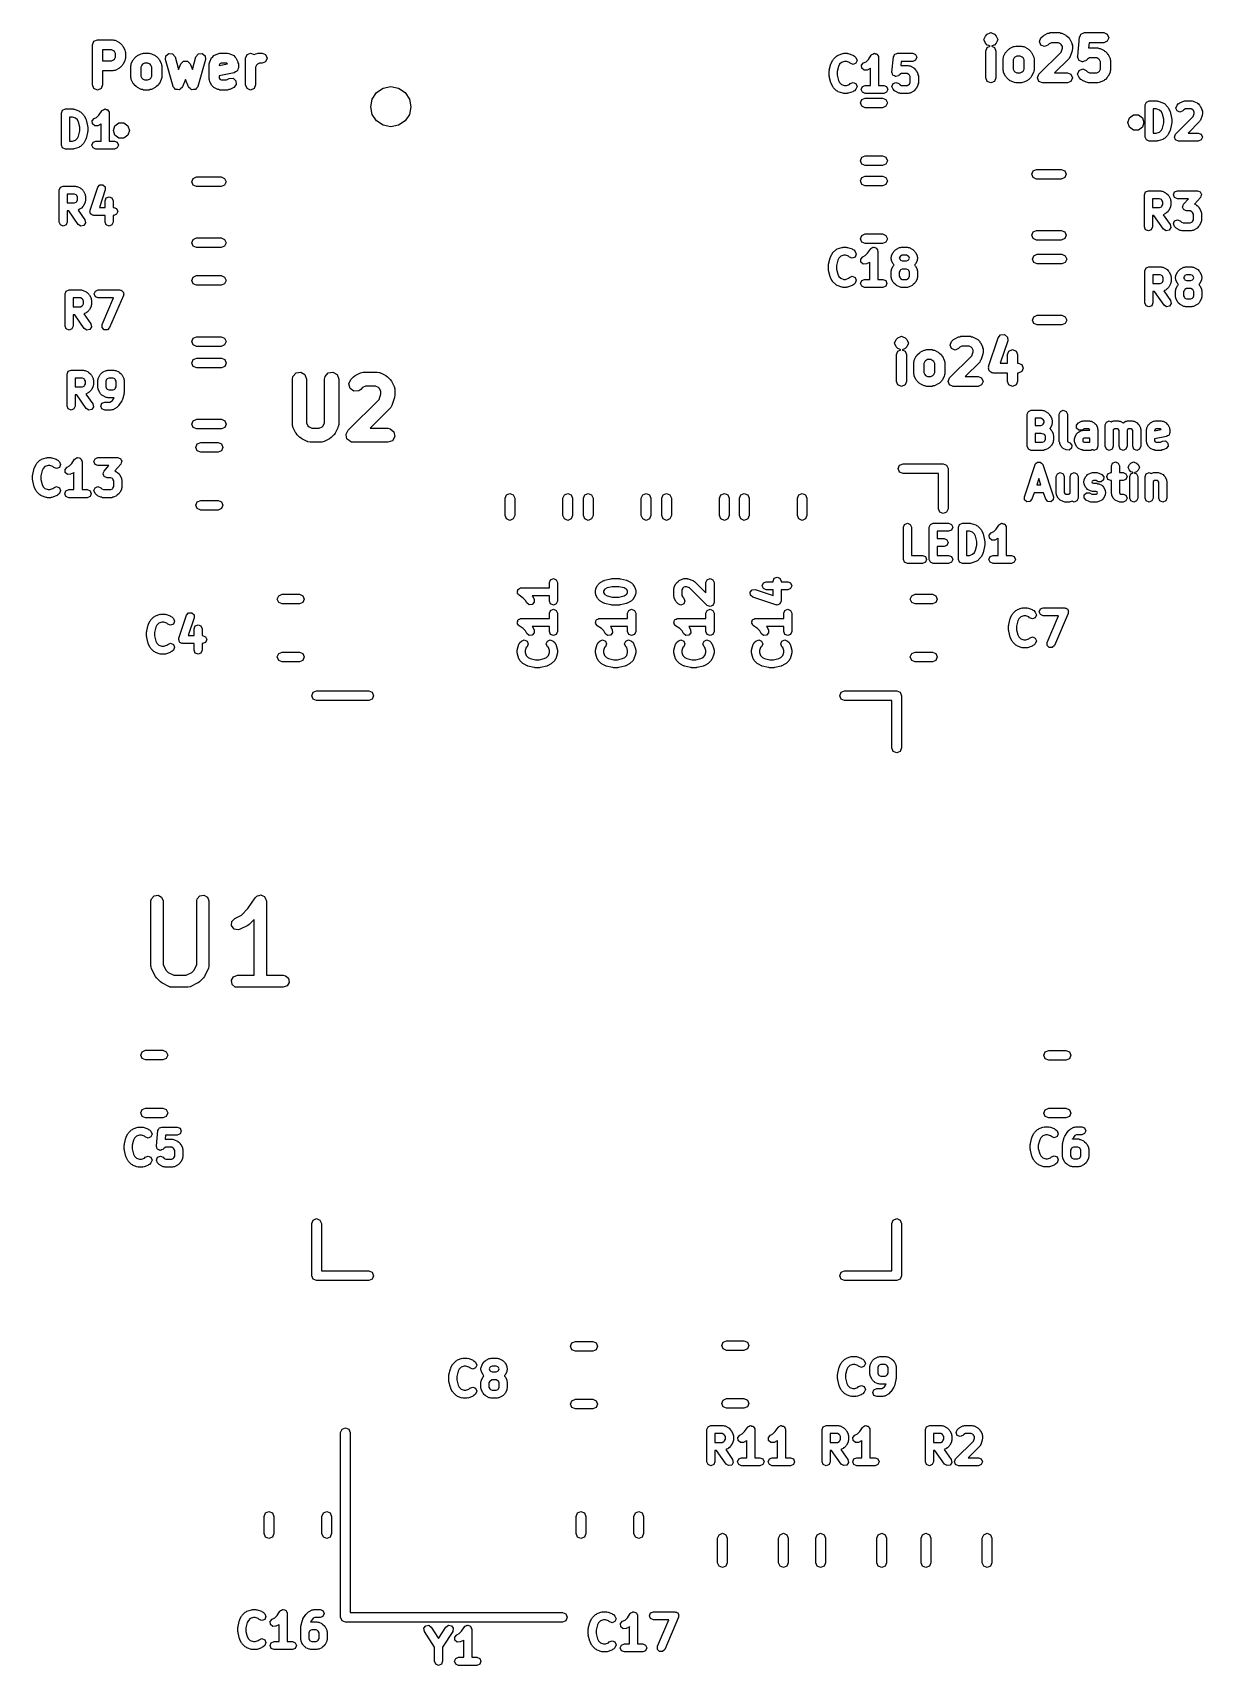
# Model space of a CAD drawing. Extents: x 92.9 to 107.5, y -110.1 to -89.8.
import ezdxf

# ---------------------------------------------------------------- set-up
doc = ezdxf.new("R2010")
doc.units = 0
doc.layers.add('BLACK', color=7, linetype='CONTINUOUS')

msp = doc.modelspace()

# ---------------------------------------------------------------- linework, layer by layer
at = {"layer": 'BLACK', "linetype": 'CONTINUOUS'}
for p, q in [((104.78, -89.8602), (104.798, -89.816)), ((104.798, -89.816), (104.822, -89.7922)), ((104.798, -89.816), (104.798, -89.816)), ((104.798, -89.816), (104.798, -89.816)), ((104.822, -89.7922), (104.858, -89.7771)), ((104.822, -89.7922), (104.822, -89.7922)), ((104.822, -89.7922), (104.822, -89.7922)), ((104.858, -89.7771), (104.866, -89.7739)), ((104.866, -89.7739), (104.866, -89.7739)), ((104.866, -89.7739), (104.882, -89.7805)), ((104.882, -89.7805), (104.91, -89.7922)), ((104.91, -89.7922), (104.91, -89.7922)), ((104.91, -89.7922), (104.91, -89.7922)), ((104.91, -89.7922), (104.934, -89.816)), ((104.934, -89.816), (104.938, -89.8248)), ((104.938, -89.8248), (104.952, -89.8602)), ((105.47, -89.884), (105.488, -89.8399)), ((105.488, -89.8399), (105.512, -89.816)), ((105.512, -89.816), (105.522, -89.8121)), ((105.522, -89.8121), (105.528, -89.8043)), ((105.528, -89.8043), (105.576, -89.7805)), ((105.576, -89.7805), (105.591, -89.7795)), ((105.591, -89.7795), (105.604, -89.7739)), ((105.604, -89.7739), (105.723, -89.7739)), ((105.723, -89.7739), (105.736, -89.7795)), ((105.736, -89.7795), (105.751, -89.7805)), ((105.751, -89.7805), (105.799, -89.8043)), ((105.799, -89.8043), (105.805, -89.8121)), ((105.805, -89.8121), (105.815, -89.816)), ((105.815, -89.816), (105.839, -89.8399)), ((105.839, -89.8399), (105.843, -89.8494)), ((105.947, -90.0683), (105.97, -89.8302)), ((105.97, -89.8302), (105.98, -89.8117)), ((105.98, -89.8117), (105.988, -89.7922)), ((105.988, -89.7922), (105.991, -89.791)), ((105.991, -89.791), (105.993, -89.7881)), ((105.993, -89.7881), (106.013, -89.782)), ((106.013, -89.782), (106.033, -89.7739)), ((106.033, -89.7739), (106.271, -89.7739)), ((106.271, -89.7739), (106.315, -89.7922)), ((106.315, -89.7922), (106.333, -89.8364)), ((106.333, -89.8364), (106.315, -89.8806)), ((93.686, -89.9254), (93.7043, -89.8812)), ((93.686, -90.4254), (93.686, -89.9254)), ((93.7043, -89.8812), (93.7485, -89.8629)), ((93.7485, -89.8629), (93.939, -89.8629)), ((93.811, -89.9879), (93.811, -90.1248)), ((93.9242, -89.9879), (93.811, -89.9879)), ((93.9496, -90.0006), (93.9242, -89.9879)), ((93.939, -89.8629), (93.9524, -89.8685)), ((93.9591, -90.0101), (93.9496, -90.0006)), ((93.9524, -89.8685), (93.9669, -89.8695)), ((93.9717, -90.0354), (93.9591, -90.0101)), ((93.9669, -89.8695), (94.0146, -89.8933)), ((93.9717, -90.0774), (93.9717, -90.0354)), ((94.0146, -89.8933), (94.0213, -89.9011)), ((94.0213, -89.9011), (94.0308, -89.9051)), ((94.0308, -89.9051), (94.0546, -89.9289)), ((94.0546, -89.9289), (94.0586, -89.9384)), ((94.0586, -89.9384), (94.0663, -89.9451)), ((94.0663, -89.9451), (94.0901, -89.9927)), ((94.0901, -89.9927), (94.0912, -90.0072)), ((94.0912, -90.0072), (94.0967, -90.0207)), ((94.0967, -90.0207), (94.0967, -90.0921)), ((94.2444, -90.06), (94.292, -90.0362)), ((94.292, -90.0362), (94.3065, -90.0352)), ((94.3065, -90.0352), (94.3199, -90.0296)), ((94.3199, -90.0296), (94.3914, -90.0296)), ((94.3914, -90.0296), (94.4048, -90.0352)), ((94.4048, -90.0352), (94.4193, -90.0362)), ((94.4193, -90.0362), (94.4669, -90.06)), ((94.5986, -90.0618), (94.6361, -90.032)), ((94.6361, -90.032), (94.6836, -90.0375)), ((94.6836, -90.0375), (94.7134, -90.0749)), ((94.9741, -90.0749), (95.0039, -90.0375)), ((95.0039, -90.0375), (95.0514, -90.032)), ((95.0514, -90.032), (95.0889, -90.0618)), ((95.1968, -90.06), (95.2444, -90.0362)), ((95.2444, -90.0362), (95.2589, -90.0352)), ((95.2589, -90.0352), (95.2723, -90.0296)), ((95.2723, -90.0296), (95.3676, -90.0296)), ((95.3676, -90.0296), (95.381, -90.0352)), ((95.381, -90.0352), (95.3955, -90.0362)), ((95.3955, -90.0362), (95.4431, -90.06)), ((95.6091, -90.0479), (95.6533, -90.0296)), ((95.6533, -90.0296), (95.6973, -90.0478)), ((95.6973, -90.0478), (95.7206, -90.0362)), ((95.7206, -90.0362), (95.7351, -90.0352)), ((95.7351, -90.0352), (95.7485, -90.0296)), ((95.7485, -90.0296), (95.7961, -90.0296)), ((95.7961, -90.0296), (95.8403, -90.0479)), ((102.965, -90.0526), (103.022, -90.0335)), ((103.022, -90.0335), (103.03, -90.0341)), ((103.03, -90.0341), (103.038, -90.031)), ((103.038, -90.031), (103.076, -90.031)), ((103.076, -90.031), (103.083, -90.0341)), ((103.083, -90.0341), (103.091, -90.0335)), ((103.091, -90.0335), (103.149, -90.0526)), ((103.383, -90.0456), (103.397, -90.04)), ((103.397, -90.04), (103.409, -90.0319)), ((103.409, -90.0319), (103.414, -90.0329)), ((103.414, -90.0329), (103.418, -90.031)), ((103.418, -90.031), (103.432, -90.0365)), ((103.432, -90.0365), (103.446, -90.0394)), ((103.446, -90.0394), (103.449, -90.0436)), ((103.449, -90.0436), (103.454, -90.0456)), ((103.669, -90.0456), (103.671, -90.0446)), ((103.671, -90.0446), (103.673, -90.0423)), ((103.673, -90.0423), (103.689, -90.0374)), ((103.689, -90.0374), (103.704, -90.031)), ((103.704, -90.031), (103.895, -90.031)), ((103.895, -90.031), (103.93, -90.0456)), ((104.783, -89.8692), (104.78, -89.8602)), ((104.798, -89.9044), (104.783, -89.8692)), ((104.822, -89.9282), (104.798, -89.9044)), ((104.798, -89.9044), (104.798, -89.9044)), ((104.798, -89.9044), (104.798, -89.9044)), ((104.803, -90.0031), (104.822, -89.9589)), ((104.803, -90.3364), (104.803, -90.0031)), ((104.84, -89.9358), (104.822, -89.9282)), ((104.822, -89.9589), (104.859, -89.9436)), ((104.859, -89.9436), (104.84, -89.9358)), ((104.902, -89.9317), (104.873, -89.9436)), ((104.873, -89.9436), (104.91, -89.9589)), ((104.91, -89.9282), (104.902, -89.9317)), ((104.934, -89.9044), (104.91, -89.9282)), ((104.91, -89.9589), (104.928, -90.0031)), ((104.928, -90.0031), (104.928, -90.3364)), ((104.944, -89.8806), (104.934, -89.9044)), ((104.952, -89.8602), (104.944, -89.8806)), ((104.952, -89.8602), (104.952, -89.8602)), ((105.024, -90.0704), (105.048, -90.0228)), ((105.048, -90.0228), (105.056, -90.016)), ((105.056, -90.016), (105.06, -90.0065)), ((105.06, -90.0065), (105.084, -89.9827)), ((105.084, -89.9827), (105.093, -89.9788)), ((105.093, -89.9788), (105.1, -89.971)), ((105.1, -89.971), (105.147, -89.9472)), ((105.147, -89.9472), (105.162, -89.9462)), ((105.162, -89.9462), (105.175, -89.9406)), ((105.175, -89.9406), (105.247, -89.9406)), ((105.247, -89.9406), (105.26, -89.9462)), ((105.26, -89.9462), (105.275, -89.9472)), ((105.275, -89.9472), (105.322, -89.971)), ((105.322, -89.971), (105.329, -89.9788)), ((105.329, -89.9788), (105.339, -89.9827)), ((105.339, -89.9827), (105.362, -90.0065)), ((105.362, -90.0065), (105.366, -90.016)), ((105.366, -90.016), (105.374, -90.0228)), ((105.374, -90.0228), (105.398, -90.0704)), ((105.465, -90.2922), (105.74, -90.017)), ((105.488, -89.9282), (105.47, -89.884)), ((105.533, -89.9466), (105.488, -89.9282)), ((105.577, -89.9282), (105.533, -89.9466)), ((105.593, -89.9116), (105.577, -89.9282)), ((105.619, -89.8989), (105.593, -89.9116)), ((105.708, -89.8989), (105.619, -89.8989)), ((105.734, -89.9116), (105.708, -89.8989)), ((105.743, -89.9211), (105.734, -89.9116)), ((105.74, -90.017), (105.756, -89.9691)), ((105.756, -89.9464), (105.743, -89.9211)), ((105.756, -89.9691), (105.756, -89.9464)), ((105.843, -89.8494), (105.85, -89.8561)), ((105.85, -89.8561), (105.874, -89.9037)), ((105.878, -89.9991), (105.854, -90.0705)), ((105.874, -89.9037), (105.875, -89.9182)), ((105.875, -89.9182), (105.881, -89.9317)), ((105.881, -89.9793), (105.877, -89.9888)), ((105.877, -89.9888), (105.878, -89.9991)), ((105.881, -89.9317), (105.881, -89.9793)), ((106.089, -89.8989), (106.083, -89.9644)), ((106.083, -89.9644), (106.199, -89.9644)), ((106.271, -89.8989), (106.089, -89.8989)), ((106.199, -89.9644), (106.213, -89.97)), ((106.213, -89.97), (106.227, -89.971)), ((106.227, -89.971), (106.275, -89.9948)), ((106.315, -89.8806), (106.271, -89.8989)), ((106.275, -89.9948), (106.282, -90.0026)), ((106.282, -90.0026), (106.291, -90.0065)), ((106.291, -90.0065), (106.315, -90.0303)), ((106.315, -90.0303), (106.319, -90.0398)), ((106.319, -90.0398), (106.327, -90.0466)), ((93.811, -90.1248), (93.9242, -90.1248)), ((93.9242, -90.1248), (93.9496, -90.1122)), ((93.9524, -90.2443), (93.939, -90.2498)), ((93.9496, -90.1122), (93.9591, -90.1027)), ((93.9669, -90.2432), (93.9524, -90.2443)), ((93.9591, -90.1027), (93.9717, -90.0774)), ((94.0146, -90.2194), (93.9669, -90.2432)), ((94.0213, -90.2117), (94.0146, -90.2194)), ((94.0308, -90.2077), (94.0213, -90.2117)), ((94.0546, -90.1839), (94.0308, -90.2077)), ((94.0586, -90.1744), (94.0546, -90.1839)), ((94.0663, -90.1677), (94.0586, -90.1744)), ((94.0901, -90.1201), (94.0663, -90.1677)), ((94.0912, -90.1055), (94.0901, -90.1201)), ((94.0967, -90.0921), (94.0912, -90.1055)), ((94.1622, -90.1873), (94.1678, -90.1739)), ((94.1622, -90.3302), (94.1622, -90.1873)), ((94.1678, -90.1739), (94.1688, -90.1594)), ((94.1688, -90.1594), (94.1926, -90.1118)), ((94.1926, -90.1118), (94.2004, -90.105)), ((94.2004, -90.105), (94.2043, -90.0955)), ((94.2043, -90.0955), (94.2281, -90.0717)), ((94.2281, -90.0717), (94.2376, -90.0678)), ((94.2376, -90.0678), (94.2444, -90.06)), ((94.2999, -90.1767), (94.2872, -90.2021)), ((94.2872, -90.2021), (94.2872, -90.3154)), ((94.3093, -90.1673), (94.2999, -90.1767)), ((94.3347, -90.1546), (94.3093, -90.1673)), ((94.3766, -90.1546), (94.3347, -90.1546)), ((94.402, -90.1673), (94.3766, -90.1546)), ((94.4114, -90.1767), (94.402, -90.1673)), ((94.4241, -90.2021), (94.4114, -90.1767)), ((94.4241, -90.3154), (94.4241, -90.2021)), ((94.4669, -90.06), (94.4737, -90.0678)), ((94.4737, -90.0678), (94.4832, -90.0717)), ((94.4832, -90.0717), (94.507, -90.0955)), ((94.507, -90.0955), (94.5109, -90.105)), ((94.5109, -90.105), (94.5187, -90.1118)), ((94.5187, -90.1118), (94.5425, -90.1594)), ((94.5425, -90.1594), (94.5435, -90.1739)), ((94.5435, -90.1739), (94.5491, -90.1873)), ((94.5491, -90.1873), (94.5491, -90.3302)), ((94.5932, -90.1093), (94.5986, -90.0618)), ((94.6884, -90.4426), (94.5932, -90.1093)), ((94.7134, -90.0749), (94.7584, -90.2325)), ((94.7584, -90.2325), (94.7857, -90.1641)), ((94.7857, -90.1641), (94.7863, -90.1635)), ((94.7863, -90.1627), (94.8029, -90.1465)), ((94.7863, -90.1635), (94.7863, -90.1627)), ((94.8029, -90.1465), (94.8191, -90.1299)), ((94.8191, -90.1299), (94.82, -90.1299)), ((94.82, -90.1299), (94.8205, -90.1293)), ((94.8205, -90.1293), (94.8438, -90.1296)), ((94.8438, -90.1296), (94.867, -90.1293)), ((94.867, -90.1293), (94.8676, -90.1299)), ((94.8676, -90.1299), (94.8684, -90.1299)), ((94.8684, -90.1299), (94.8846, -90.1465)), ((94.8846, -90.1465), (94.9012, -90.1627)), ((94.9012, -90.1627), (94.9012, -90.1635)), ((94.9012, -90.1635), (94.9018, -90.1641)), ((94.9018, -90.1641), (94.9291, -90.2325)), ((94.9291, -90.2325), (94.9741, -90.0749)), ((95.0943, -90.1093), (94.9991, -90.4426)), ((95.0889, -90.0618), (95.0943, -90.1093)), ((95.1384, -90.1635), (95.144, -90.1501)), ((95.1384, -90.354), (95.1384, -90.1635)), ((95.144, -90.1501), (95.145, -90.1356)), ((95.145, -90.1356), (95.1688, -90.088)), ((95.1688, -90.088), (95.1838, -90.075)), ((95.1838, -90.075), (95.1968, -90.06)), ((95.2634, -90.1825), (95.3672, -90.1618)), ((95.2713, -90.1625), (95.2634, -90.1783)), ((95.2634, -90.1783), (95.2634, -90.1825)), ((95.2871, -90.1546), (95.2713, -90.1625)), ((95.3528, -90.1546), (95.2871, -90.1546)), ((95.3672, -90.1618), (95.3528, -90.1546)), ((95.4431, -90.06), (95.4561, -90.075)), ((95.4561, -90.075), (95.4711, -90.088)), ((95.4711, -90.088), (95.4949, -90.1356)), ((95.491, -90.2458), (95.4856, -90.2494)), ((95.4945, -90.228), (95.491, -90.2458)), ((95.5015, -90.2112), (95.4945, -90.228)), ((95.4949, -90.1356), (95.4959, -90.1501)), ((95.4959, -90.1501), (95.5015, -90.1635)), ((95.5015, -90.1635), (95.5015, -90.2112)), ((95.5908, -90.0921), (95.6091, -90.0479)), ((95.5908, -90.4254), (95.5908, -90.0921)), ((95.7285, -90.1767), (95.7158, -90.2021)), ((95.7158, -90.2021), (95.7158, -90.4254)), ((95.7379, -90.1673), (95.7285, -90.1767)), ((95.7633, -90.1546), (95.7379, -90.1673)), ((95.7961, -90.1546), (95.7633, -90.1546)), ((95.8403, -90.1363), (95.7961, -90.1546)), ((95.8403, -90.0479), (95.8586, -90.0921)), ((95.8586, -90.0921), (95.8403, -90.1363)), ((102.854, -90.2524), (102.857, -90.2465)), ((102.856, -90.2403), (102.875, -90.1641)), ((102.857, -90.2465), (102.856, -90.2403)), ((102.875, -90.1641), (102.878, -90.1595)), ((102.878, -90.1595), (102.879, -90.1538)), ((102.879, -90.1538), (102.898, -90.1157)), ((102.898, -90.1157), (102.904, -90.1104)), ((102.904, -90.1104), (102.907, -90.1028)), ((102.907, -90.1028), (102.945, -90.0647)), ((102.945, -90.0647), (102.956, -90.0602)), ((102.97, -90.1937), (102.954, -90.2585)), ((102.956, -90.0602), (102.965, -90.0526)), ((102.983, -90.1677), (102.97, -90.1937)), ((103.007, -90.1437), (102.983, -90.1677)), ((103.046, -90.131), (103.007, -90.1437)), ((103.068, -90.131), (103.046, -90.131)), ((103.106, -90.1437), (103.068, -90.131)), ((103.116, -90.1544), (103.106, -90.1437)), ((103.152, -90.1691), (103.116, -90.1544)), ((103.149, -90.0526), (103.157, -90.0602)), ((103.187, -90.1544), (103.152, -90.1691)), ((103.157, -90.0602), (103.168, -90.0647)), ((103.168, -90.0647), (103.187, -90.0837)), ((103.187, -90.0837), (103.202, -90.1191)), ((103.202, -90.1191), (103.187, -90.1544)), ((103.257, -90.1794), (103.282, -90.1505)), ((103.259, -90.2176), (103.257, -90.1794)), ((103.288, -90.2427), (103.259, -90.2176)), ((103.282, -90.1505), (103.313, -90.1351)), ((103.327, -90.24), (103.288, -90.2427)), ((103.313, -90.1351), (103.342, -90.1063)), ((103.365, -90.2209), (103.327, -90.24)), ((103.342, -90.1063), (103.377, -90.0532)), ((103.368, -90.2165), (103.365, -90.2209)), ((103.368, -90.431), (103.368, -90.2165)), ((103.377, -90.0532), (103.381, -90.0504)), ((103.381, -90.0504), (103.383, -90.0456)), ((103.454, -90.0456), (103.459, -90.0591)), ((103.459, -90.0591), (103.468, -90.0712)), ((103.468, -90.0712), (103.467, -90.0762)), ((103.467, -90.0762), (103.468, -90.081)), ((103.468, -90.081), (103.468, -90.431)), ((103.635, -90.2665), (103.654, -90.076)), ((103.654, -90.076), (103.662, -90.0612)), ((103.662, -90.0612), (103.669, -90.0456)), ((103.749, -90.131), (103.744, -90.1833)), ((103.744, -90.1833), (103.838, -90.1833)), ((103.895, -90.131), (103.749, -90.131)), ((103.838, -90.1833), (103.848, -90.1878)), ((103.848, -90.1878), (103.86, -90.1886)), ((103.86, -90.1886), (103.898, -90.2077)), ((103.93, -90.1163), (103.895, -90.131)), ((103.898, -90.2077), (103.903, -90.2139)), ((103.903, -90.2139), (103.911, -90.217)), ((103.911, -90.217), (103.93, -90.2361)), ((103.93, -90.0456), (103.945, -90.081)), ((103.945, -90.081), (103.93, -90.1163)), ((103.93, -90.2361), (103.933, -90.2437)), ((103.933, -90.2437), (103.939, -90.2491)), ((105.018, -90.0983), (105.023, -90.0849)), ((105.018, -90.2412), (105.018, -90.0983)), ((105.023, -90.2546), (105.018, -90.2412)), ((105.023, -90.0849), (105.024, -90.0704)), ((105.155, -90.0877), (105.143, -90.1131)), ((105.143, -90.1131), (105.143, -90.2264)), ((105.143, -90.2264), (105.155, -90.2518)), ((105.165, -90.0783), (105.155, -90.0877)), ((105.19, -90.0656), (105.165, -90.0783)), ((105.232, -90.0656), (105.19, -90.0656)), ((105.257, -90.0783), (105.232, -90.0656)), ((105.267, -90.0877), (105.257, -90.0783)), ((105.28, -90.1131), (105.267, -90.0877)), ((105.267, -90.2518), (105.28, -90.2264)), ((105.28, -90.2264), (105.28, -90.1131)), ((105.398, -90.0704), (105.399, -90.0849)), ((105.399, -90.0849), (105.405, -90.0983)), ((105.405, -90.2412), (105.399, -90.2546)), ((105.405, -90.0983), (105.405, -90.2412)), ((105.839, -90.0949), (105.66, -90.2739)), ((105.844, -90.0815), (105.839, -90.0949)), ((105.854, -90.0705), (105.844, -90.0815)), ((105.946, -90.0745), (105.948, -90.0715)), ((105.954, -90.094), (105.946, -90.0745)), ((105.946, -90.2888), (105.965, -90.2446)), ((105.948, -90.0715), (105.947, -90.0683)), ((105.96, -90.1141), (105.954, -90.094)), ((105.963, -90.1157), (105.96, -90.1141)), ((105.965, -90.1187), (105.963, -90.1157)), ((105.984, -90.1268), (105.965, -90.1187)), ((105.965, -90.2446), (106.009, -90.2263)), ((106.003, -90.1367), (105.984, -90.1268)), ((106.006, -90.1358), (106.003, -90.1367)), ((106.009, -90.137), (106.006, -90.1358)), ((106.028, -90.129), (106.009, -90.137)), ((106.009, -90.2263), (106.053, -90.2446)), ((106.048, -90.1229), (106.028, -90.129)), ((106.05, -90.12), (106.048, -90.1229)), ((106.053, -90.1187), (106.05, -90.12)), ((106.07, -90.1021), (106.053, -90.1187)), ((106.053, -90.2446), (106.07, -90.2613)), ((106.095, -90.0894), (106.07, -90.1021)), ((106.184, -90.0894), (106.095, -90.0894)), ((106.21, -90.1021), (106.184, -90.0894)), ((106.219, -90.1115), (106.21, -90.1021)), ((106.232, -90.1369), (106.219, -90.1115)), ((106.219, -90.2518), (106.232, -90.2264)), ((106.232, -90.2264), (106.232, -90.1369)), ((106.327, -90.0466), (106.35, -90.0942)), ((106.35, -90.0942), (106.351, -90.1087)), ((106.351, -90.1087), (106.357, -90.1221)), ((106.357, -90.2412), (106.351, -90.2546)), ((106.357, -90.1221), (106.357, -90.2412)), ((93.7043, -90.4696), (93.686, -90.4254)), ((93.811, -90.4254), (93.7927, -90.4696)), ((93.939, -90.2498), (93.811, -90.2498)), ((93.811, -90.2498), (93.811, -90.4254)), ((94.1678, -90.3436), (94.1622, -90.3302)), ((94.1688, -90.3581), (94.1678, -90.3436)), ((94.1926, -90.4058), (94.1688, -90.3581)), ((94.2004, -90.4125), (94.1926, -90.4058)), ((94.2043, -90.422), (94.2004, -90.4125)), ((94.2281, -90.4458), (94.2043, -90.422)), ((94.2376, -90.4498), (94.2281, -90.4458)), ((94.2444, -90.4575), (94.2376, -90.4498)), ((94.2872, -90.3154), (94.2999, -90.3408)), ((94.2999, -90.3408), (94.3093, -90.3503)), ((94.3093, -90.3503), (94.3347, -90.3629)), ((94.3347, -90.3629), (94.3766, -90.3629)), ((94.3766, -90.3629), (94.402, -90.3503)), ((94.402, -90.3503), (94.4114, -90.3408)), ((94.4114, -90.3408), (94.4241, -90.3154)), ((94.4737, -90.4498), (94.4669, -90.4575)), ((94.4832, -90.4458), (94.4737, -90.4498)), ((94.507, -90.422), (94.4832, -90.4458)), ((94.5109, -90.4125), (94.507, -90.422)), ((94.5187, -90.4058), (94.5109, -90.4125)), ((94.5425, -90.3581), (94.5187, -90.4058)), ((94.5435, -90.3436), (94.5425, -90.3581)), ((94.5491, -90.3302), (94.5435, -90.3436)), ((94.691, -90.4459), (94.6884, -90.4426)), ((94.6911, -90.4501), (94.691, -90.4459)), ((94.7056, -90.4642), (94.6911, -90.4501)), ((94.8065, -90.4486), (94.8036, -90.4516)), ((94.8438, -90.3556), (94.8065, -90.4486)), ((94.881, -90.4486), (94.8438, -90.3556)), ((94.8839, -90.4516), (94.881, -90.4486)), ((94.9964, -90.4501), (94.9819, -90.4642)), ((94.9965, -90.4459), (94.9964, -90.4501)), ((94.9991, -90.4426), (94.9965, -90.4459)), ((95.144, -90.3674), (95.1384, -90.354)), ((95.145, -90.382), (95.144, -90.3674)), ((95.1688, -90.4296), (95.145, -90.382)), ((95.1838, -90.4426), (95.1688, -90.4296)), ((95.1968, -90.4575), (95.1838, -90.4426)), ((95.4512, -90.2724), (95.2634, -90.31)), ((95.2634, -90.31), (95.2634, -90.3393)), ((95.2634, -90.3393), (95.2713, -90.355)), ((95.2713, -90.355), (95.2871, -90.3629)), ((95.2871, -90.3629), (95.3528, -90.3629)), ((95.3528, -90.3629), (95.3872, -90.3457)), ((95.3872, -90.3457), (95.4349, -90.3423)), ((95.4349, -90.3423), (95.4711, -90.3737)), ((95.4745, -90.4214), (95.4431, -90.4575)), ((95.4664, -90.2623), (95.4512, -90.2724)), ((95.4832, -90.2553), (95.4664, -90.2623)), ((95.4711, -90.3737), (95.4745, -90.4214)), ((95.4856, -90.2494), (95.4832, -90.2553)), ((95.6091, -90.4696), (95.5908, -90.4254)), ((95.7158, -90.4254), (95.6975, -90.4696)), ((97.3029, -90.4646), (97.3985, -90.4456)), ((97.3985, -90.4456), (97.4942, -90.4646)), ((102.854, -90.3095), (102.854, -90.2524)), ((102.857, -90.3154), (102.854, -90.3095)), ((102.856, -90.3217), (102.857, -90.3154)), ((102.875, -90.3979), (102.856, -90.3217)), ((102.878, -90.4024), (102.875, -90.3979)), ((102.879, -90.4081), (102.878, -90.4024)), ((102.898, -90.4462), (102.879, -90.4081)), ((102.904, -90.4516), (102.898, -90.4462)), ((102.954, -90.2585), (102.954, -90.3034)), ((102.954, -90.3034), (102.97, -90.3683)), ((102.97, -90.3683), (102.983, -90.3942)), ((102.983, -90.3942), (103.007, -90.4182)), ((103.007, -90.4182), (103.046, -90.431)), ((103.046, -90.431), (103.068, -90.431)), ((103.068, -90.431), (103.106, -90.4182)), ((103.106, -90.4182), (103.116, -90.4075)), ((103.116, -90.4075), (103.152, -90.3929)), ((103.152, -90.3929), (103.187, -90.4075)), ((103.187, -90.4075), (103.202, -90.4429)), ((103.202, -90.4429), (103.187, -90.4782)), ((103.254, -90.481), (103.269, -90.4456)), ((103.269, -90.4456), (103.304, -90.431)), ((103.304, -90.431), (103.368, -90.431)), ((103.468, -90.431), (103.533, -90.431)), ((103.533, -90.431), (103.568, -90.4456)), ((103.568, -90.4456), (103.583, -90.481)), ((103.636, -90.269), (103.635, -90.2665)), ((103.635, -90.2714), (103.636, -90.269)), ((103.642, -90.287), (103.635, -90.2714)), ((103.635, -90.4429), (103.65, -90.4075)), ((103.65, -90.4782), (103.635, -90.4429)), ((103.646, -90.3031), (103.642, -90.287)), ((103.649, -90.3044), (103.646, -90.3031)), ((103.65, -90.3068), (103.649, -90.3044)), ((103.665, -90.3132), (103.65, -90.3068)), ((103.65, -90.4075), (103.685, -90.3929)), ((103.68, -90.3212), (103.665, -90.3132)), ((103.683, -90.3204), (103.68, -90.3212)), ((103.685, -90.3214), (103.683, -90.3204)), ((103.701, -90.315), (103.685, -90.3214)), ((103.685, -90.3929), (103.721, -90.4075)), ((103.717, -90.3101), (103.701, -90.315)), ((103.718, -90.3078), (103.717, -90.3101)), ((103.721, -90.3068), (103.718, -90.3078)), ((103.734, -90.2935), (103.721, -90.3068)), ((103.721, -90.4075), (103.734, -90.4208)), ((103.754, -90.2833), (103.734, -90.2935)), ((103.734, -90.4208), (103.754, -90.431)), ((103.826, -90.2833), (103.754, -90.2833)), ((103.754, -90.431), (103.826, -90.431)), ((103.846, -90.2935), (103.826, -90.2833)), ((103.826, -90.431), (103.846, -90.4208)), ((103.854, -90.3011), (103.846, -90.2935)), ((103.846, -90.4208), (103.854, -90.4132)), ((103.864, -90.3213), (103.854, -90.3011)), ((103.854, -90.4132), (103.864, -90.393)), ((103.864, -90.393), (103.864, -90.3213)), ((103.939, -90.2491), (103.958, -90.2872)), ((103.958, -90.4271), (103.939, -90.4652)), ((103.958, -90.2872), (103.959, -90.2988)), ((103.959, -90.4155), (103.958, -90.4271)), ((103.959, -90.2988), (103.964, -90.3095)), ((103.964, -90.4048), (103.959, -90.4155)), ((103.964, -90.3095), (103.964, -90.4048)), ((104.822, -90.3806), (104.803, -90.3364)), ((104.866, -90.3989), (104.822, -90.3806)), ((104.91, -90.3806), (104.866, -90.3989)), ((104.928, -90.3364), (104.91, -90.3806)), ((105.024, -90.2691), (105.023, -90.2546)), ((105.048, -90.3168), (105.024, -90.2691)), ((105.056, -90.3235), (105.048, -90.3168)), ((105.06, -90.333), (105.056, -90.3235)), ((105.084, -90.3568), (105.06, -90.333)), ((105.093, -90.3608), (105.084, -90.3568)), ((105.1, -90.3685), (105.093, -90.3608)), ((105.147, -90.3923), (105.1, -90.3685)), ((105.162, -90.3934), (105.147, -90.3923)), ((105.155, -90.2518), (105.165, -90.2613)), ((105.175, -90.3989), (105.162, -90.3934)), ((105.165, -90.2613), (105.19, -90.2739)), ((105.247, -90.3989), (105.175, -90.3989)), ((105.19, -90.2739), (105.232, -90.2739)), ((105.232, -90.2739), (105.257, -90.2613)), ((105.26, -90.3934), (105.247, -90.3989)), ((105.257, -90.2613), (105.267, -90.2518)), ((105.275, -90.3923), (105.26, -90.3934)), ((105.322, -90.3685), (105.275, -90.3923)), ((105.329, -90.3608), (105.322, -90.3685)), ((105.339, -90.3568), (105.329, -90.3608)), ((105.362, -90.333), (105.339, -90.3568)), ((105.366, -90.3235), (105.362, -90.333)), ((105.374, -90.3168), (105.366, -90.3235)), ((105.398, -90.2691), (105.374, -90.3168)), ((105.399, -90.2546), (105.398, -90.2691)), ((105.446, -90.3364), (105.465, -90.2922)), ((105.465, -90.3806), (105.446, -90.3364)), ((105.509, -90.3989), (105.465, -90.3806)), ((105.818, -90.3989), (105.509, -90.3989)), ((105.66, -90.2739), (105.818, -90.2739)), ((105.818, -90.2739), (105.862, -90.2922)), ((105.862, -90.3806), (105.818, -90.3989)), ((105.862, -90.2922), (105.881, -90.3364)), ((105.881, -90.3364), (105.862, -90.3806)), ((105.965, -90.333), (105.946, -90.2888)), ((105.988, -90.3568), (105.965, -90.333)), ((105.998, -90.3608), (105.988, -90.3568)), ((106.005, -90.3685), (105.998, -90.3608)), ((106.052, -90.3923), (106.005, -90.3685)), ((106.067, -90.3934), (106.052, -90.3923)), ((106.08, -90.3989), (106.067, -90.3934)), ((106.07, -90.2613), (106.095, -90.2739)), ((106.199, -90.3989), (106.08, -90.3989)), ((106.095, -90.2739), (106.184, -90.2739)), ((106.184, -90.2739), (106.21, -90.2613)), ((106.213, -90.3934), (106.199, -90.3989)), ((106.21, -90.2613), (106.219, -90.2518)), ((106.227, -90.3923), (106.213, -90.3934)), ((106.275, -90.3685), (106.227, -90.3923)), ((106.282, -90.3608), (106.275, -90.3685)), ((106.291, -90.3568), (106.282, -90.3608)), ((106.315, -90.333), (106.291, -90.3568)), ((106.319, -90.3235), (106.315, -90.333)), ((106.327, -90.3168), (106.319, -90.3235)), ((106.35, -90.2691), (106.327, -90.3168)), ((106.351, -90.2546), (106.35, -90.2691)), ((93.7485, -90.4879), (93.7043, -90.4696)), ((93.7927, -90.4696), (93.7485, -90.4879)), ((94.292, -90.4813), (94.2444, -90.4575)), ((94.3065, -90.4824), (94.292, -90.4813)), ((94.3199, -90.4879), (94.3065, -90.4824)), ((94.3914, -90.4879), (94.3199, -90.4879)), ((94.4048, -90.4824), (94.3914, -90.4879)), ((94.4193, -90.4813), (94.4048, -90.4824)), ((94.4669, -90.4575), (94.4193, -90.4813)), ((94.7182, -90.4801), (94.7056, -90.4642)), ((94.7223, -90.4805), (94.7182, -90.4801)), ((94.7253, -90.4835), (94.7223, -90.4805)), ((94.7456, -90.4832), (94.7253, -90.4835)), ((94.7657, -90.4855), (94.7456, -90.4832)), ((94.769, -90.4829), (94.7657, -90.4855)), ((94.7731, -90.4829), (94.769, -90.4829)), ((94.7873, -90.4684), (94.7731, -90.4829)), ((94.8032, -90.4558), (94.7873, -90.4684)), ((94.8036, -90.4516), (94.8032, -90.4558)), ((94.8844, -90.4558), (94.8839, -90.4516)), ((94.9002, -90.4684), (94.8844, -90.4558)), ((94.9144, -90.4829), (94.9002, -90.4684)), ((94.9185, -90.4829), (94.9144, -90.4829)), ((94.9218, -90.4855), (94.9185, -90.4829)), ((94.9419, -90.4832), (94.9218, -90.4855)), ((94.9622, -90.4835), (94.9419, -90.4832)), ((94.9652, -90.4805), (94.9622, -90.4835)), ((94.9693, -90.4801), (94.9652, -90.4805)), ((94.9819, -90.4642), (94.9693, -90.4801)), ((95.2444, -90.4813), (95.1968, -90.4575)), ((95.2589, -90.4824), (95.2444, -90.4813)), ((95.2723, -90.4879), (95.2589, -90.4824)), ((95.3676, -90.4879), (95.2723, -90.4879)), ((95.381, -90.4824), (95.3676, -90.4879)), ((95.3955, -90.4813), (95.381, -90.4824)), ((95.4431, -90.4575), (95.3955, -90.4813)), ((95.6533, -90.4879), (95.6091, -90.4696)), ((95.6975, -90.4696), (95.6533, -90.4879)), ((97.1485, -90.6956), (97.1676, -90.5999)), ((97.1676, -90.5999), (97.2218, -90.5188)), ((97.2218, -90.5188), (97.3029, -90.4646)), ((97.4942, -90.4646), (97.5753, -90.5188)), ((97.5753, -90.5188), (97.6295, -90.5999)), ((97.6295, -90.5999), (97.6485, -90.6956)), ((102.907, -90.4592), (102.904, -90.4516)), ((102.945, -90.4973), (102.907, -90.4592)), ((102.956, -90.5017), (102.945, -90.4973)), ((102.965, -90.5093), (102.956, -90.5017)), ((103.022, -90.5284), (102.965, -90.5093)), ((103.03, -90.5278), (103.022, -90.5284)), ((103.038, -90.531), (103.03, -90.5278)), ((103.076, -90.531), (103.038, -90.531)), ((103.083, -90.5278), (103.076, -90.531)), ((103.091, -90.5284), (103.083, -90.5278)), ((103.149, -90.5093), (103.091, -90.5284)), ((103.157, -90.5017), (103.149, -90.5093)), ((103.168, -90.4973), (103.157, -90.5017)), ((103.187, -90.4782), (103.168, -90.4973)), ((103.242, -90.6482), (103.26, -90.6058)), ((103.26, -90.6906), (103.242, -90.6482)), ((103.269, -90.5163), (103.254, -90.481)), ((103.26, -90.6058), (103.302, -90.5882)), ((103.304, -90.531), (103.269, -90.5163)), ((103.302, -90.5882), (103.518, -90.5882)), ((103.533, -90.531), (103.304, -90.531)), ((103.518, -90.5882), (103.56, -90.6058)), ((103.568, -90.5163), (103.533, -90.531)), ((103.56, -90.6058), (103.578, -90.6482)), ((103.578, -90.6482), (103.56, -90.6906)), ((103.583, -90.481), (103.568, -90.5163)), ((103.669, -90.4973), (103.65, -90.4782)), ((103.676, -90.5004), (103.669, -90.4973)), ((103.682, -90.5066), (103.676, -90.5004)), ((103.72, -90.5257), (103.682, -90.5066)), ((103.732, -90.5265), (103.72, -90.5257)), ((103.742, -90.531), (103.732, -90.5265)), ((103.838, -90.531), (103.742, -90.531)), ((103.848, -90.5265), (103.838, -90.531)), ((103.86, -90.5257), (103.848, -90.5265)), ((103.898, -90.5066), (103.86, -90.5257)), ((103.903, -90.5004), (103.898, -90.5066)), ((103.911, -90.4973), (103.903, -90.5004)), ((103.93, -90.4782), (103.911, -90.4973)), ((103.933, -90.4706), (103.93, -90.4782)), ((103.939, -90.4652), (103.933, -90.4706)), ((106.788, -90.6742), (106.803, -90.6389)), ((106.803, -90.6389), (106.838, -90.6242)), ((106.838, -90.6242), (106.933, -90.6242)), ((106.933, -90.6242), (106.941, -90.6274)), ((106.941, -90.6274), (106.949, -90.6268)), ((106.949, -90.6268), (107.006, -90.6458)), ((107.006, -90.6458), (107.015, -90.6535)), ((107.015, -90.6535), (107.026, -90.6579)), ((107.21, -90.6548), (107.216, -90.6485)), ((107.216, -90.6485), (107.254, -90.6295)), ((107.254, -90.6295), (107.266, -90.6287)), ((107.266, -90.6287), (107.276, -90.6242)), ((107.276, -90.6242), (107.372, -90.6242)), ((107.372, -90.6242), (107.382, -90.6287)), ((107.382, -90.6287), (107.394, -90.6295)), ((107.394, -90.6295), (107.432, -90.6485)), ((107.432, -90.6485), (107.437, -90.6548)), ((93.2985, -90.7742), (93.3132, -90.7389)), ((93.2985, -91.1742), (93.2985, -90.7742)), ((93.3132, -90.7389), (93.3485, -90.7242)), ((93.3485, -90.7242), (93.4438, -90.7242)), ((93.3985, -90.8242), (93.3985, -91.1242)), ((93.4357, -90.8242), (93.3985, -90.8242)), ((93.4739, -90.837), (93.4357, -90.8242)), ((93.4438, -90.7242), (93.4514, -90.7274)), ((93.4514, -90.7274), (93.4596, -90.7268)), ((93.4596, -90.7268), (93.5167, -90.7458)), ((93.4979, -90.861), (93.4739, -90.837)), ((93.5167, -90.7458), (93.5255, -90.7535)), ((93.5255, -90.7535), (93.5363, -90.7579)), ((93.5363, -90.7579), (93.5744, -90.796)), ((93.5744, -90.796), (93.5775, -90.8036)), ((93.5775, -90.8036), (93.5837, -90.809)), ((93.5837, -90.809), (93.6028, -90.8471)), ((93.6028, -90.8471), (93.6032, -90.8528)), ((93.6032, -90.8528), (93.6066, -90.8573)), ((93.6066, -90.8573), (93.6256, -90.9335)), ((93.682, -90.8727), (93.7071, -90.8438)), ((93.7071, -90.8438), (93.738, -90.8284)), ((93.738, -90.8284), (93.7668, -90.7995)), ((93.7668, -90.7995), (93.8022, -90.7465)), ((93.8022, -90.7465), (93.8064, -90.7436)), ((93.8064, -90.7436), (93.8084, -90.7389)), ((93.8084, -90.7389), (93.8219, -90.7333)), ((93.8219, -90.7333), (93.834, -90.7252)), ((93.834, -90.7252), (93.839, -90.7262)), ((93.839, -90.7262), (93.8438, -90.7242)), ((93.8438, -90.7242), (93.8572, -90.7298)), ((93.8572, -90.7298), (93.8715, -90.7326)), ((93.8715, -90.7326), (93.8744, -90.7369)), ((93.8744, -90.7369), (93.8791, -90.7389)), ((93.8791, -90.7389), (93.8847, -90.7523)), ((93.8847, -90.7523), (93.8928, -90.7644)), ((93.8928, -90.7644), (93.8918, -90.7695)), ((93.8918, -90.7695), (93.8938, -90.7742)), ((93.8938, -90.7742), (93.8938, -91.1242)), ((97.1676, -90.7912), (97.1485, -90.6956)), ((97.2218, -90.8723), (97.1676, -90.7912)), ((97.6295, -90.7912), (97.5753, -90.8723)), ((97.6485, -90.6956), (97.6295, -90.7912)), ((103.302, -90.7082), (103.26, -90.6906)), ((103.518, -90.7082), (103.302, -90.7082)), ((103.56, -90.6906), (103.518, -90.7082)), ((106.572, -90.8933), (106.591, -90.8345)), ((106.591, -90.8345), (106.641, -90.7982)), ((106.641, -90.7982), (106.703, -90.7982)), ((106.703, -90.7982), (106.753, -90.8345)), ((106.753, -90.8345), (106.772, -90.8933)), ((106.788, -91.0742), (106.788, -90.6742)), ((106.888, -90.7242), (106.888, -91.0242)), ((106.925, -90.7242), (106.888, -90.7242)), ((106.964, -90.737), (106.925, -90.7242)), ((106.988, -90.761), (106.964, -90.737)), ((107.001, -90.7869), (106.988, -90.761)), ((107.017, -90.8518), (107.001, -90.7869)), ((107.017, -90.8966), (107.017, -90.8518)), ((107.026, -90.6579), (107.064, -90.696)), ((107.064, -90.696), (107.067, -90.7036)), ((107.067, -90.7036), (107.073, -90.709)), ((107.073, -90.709), (107.092, -90.7471)), ((107.092, -90.7471), (107.093, -90.7528)), ((107.093, -90.7528), (107.096, -90.7573)), ((107.096, -90.7573), (107.115, -90.8335)), ((107.115, -90.8335), (107.114, -90.8398)), ((107.114, -90.8398), (107.117, -90.8456)), ((107.117, -90.8456), (107.117, -90.9028)), ((107.165, -91.0389), (107.385, -90.8186)), ((107.169, -90.7123), (107.184, -90.677)), ((107.184, -90.7477), (107.169, -90.7123)), ((107.184, -90.677), (107.203, -90.6579)), ((107.219, -90.7623), (107.184, -90.7477)), ((107.203, -90.6579), (107.21, -90.6548)), ((107.254, -90.7477), (107.219, -90.7623)), ((107.268, -90.7344), (107.254, -90.7477)), ((107.288, -90.7242), (107.268, -90.7344)), ((107.36, -90.7242), (107.288, -90.7242)), ((107.38, -90.7344), (107.36, -90.7242)), ((107.388, -90.7419), (107.38, -90.7344)), ((107.385, -90.8186), (107.398, -90.7804)), ((107.398, -90.7622), (107.388, -90.7419)), ((107.398, -90.7804), (107.398, -90.7622)), ((107.437, -90.6548), (107.445, -90.6579)), ((107.445, -90.6579), (107.464, -90.677)), ((107.464, -90.677), (107.467, -90.6846)), ((107.467, -90.6846), (107.473, -90.69)), ((107.473, -90.69), (107.492, -90.728)), ((107.495, -90.8043), (107.476, -90.8615)), ((107.492, -90.728), (107.493, -90.7397)), ((107.493, -90.7397), (107.498, -90.7504)), ((107.498, -90.7885), (107.495, -90.7961)), ((107.495, -90.7961), (107.495, -90.8043)), ((107.498, -90.7504), (107.498, -90.7885)), ((93.5109, -90.8869), (93.4979, -90.861)), ((93.5271, -90.9518), (93.5109, -90.8869)), ((93.5109, -91.0615), (93.5271, -90.9966)), ((93.5271, -90.9966), (93.5271, -90.9518)), ((93.6256, -91.0149), (93.6066, -91.0911)), ((93.6256, -90.9335), (93.6247, -90.9398)), ((93.6247, -90.9398), (93.6271, -90.9456)), ((93.6271, -91.0028), (93.6247, -91.0086)), ((93.6247, -91.0086), (93.6256, -91.0149)), ((93.6271, -90.9456), (93.6271, -91.0028)), ((93.6848, -90.9109), (93.682, -90.8727)), ((93.7137, -90.9359), (93.6848, -90.9109)), ((93.7518, -90.9332), (93.7137, -90.9359)), ((93.7899, -90.9142), (93.7518, -90.9332)), ((93.7938, -90.9098), (93.7899, -90.9142)), ((93.7938, -91.1242), (93.7938, -90.9098)), ((93.9466, -90.9933), (93.9657, -90.9345)), ((93.9657, -91.052), (93.9466, -90.9933)), ((93.9657, -90.9345), (94.0157, -90.8982)), ((94.0157, -91.0884), (93.9657, -91.052)), ((94.0157, -90.8982), (94.0775, -90.8982)), ((94.0775, -90.8982), (94.1275, -90.9345)), ((94.1275, -91.052), (94.0775, -91.0884)), ((94.1275, -90.9345), (94.1466, -90.9933)), ((94.1466, -90.9933), (94.1275, -91.052)), ((97.3029, -90.9265), (97.2218, -90.8723)), ((97.3985, -90.9456), (97.3029, -90.9265)), ((97.4942, -90.9265), (97.3985, -90.9456)), ((97.5753, -90.8723), (97.4942, -90.9265)), ((106.591, -90.952), (106.572, -90.8933)), ((106.641, -90.9884), (106.591, -90.952)), ((106.703, -90.9884), (106.641, -90.9884)), ((106.753, -90.952), (106.703, -90.9884)), ((106.772, -90.8933), (106.753, -90.952)), ((106.888, -91.0242), (106.925, -91.0242)), ((106.925, -91.0242), (106.964, -91.0115)), ((106.964, -91.0115), (106.988, -90.9875)), ((106.988, -90.9875), (107.001, -90.9615)), ((107.001, -90.9615), (107.017, -90.8966)), ((107.064, -91.0524), (107.026, -91.0905)), ((107.067, -91.0448), (107.064, -91.0524)), ((107.073, -91.0394), (107.067, -91.0448)), ((107.092, -91.0013), (107.073, -91.0394)), ((107.093, -90.9957), (107.092, -91.0013)), ((107.096, -90.9911), (107.093, -90.9957)), ((107.115, -90.9149), (107.096, -90.9911)), ((107.117, -90.9028), (107.114, -90.9086)), ((107.114, -90.9086), (107.115, -90.9149)), ((107.15, -91.0742), (107.165, -91.0389)), ((107.464, -90.881), (107.321, -91.0242)), ((107.321, -91.0242), (107.448, -91.0242)), ((107.448, -91.0242), (107.483, -91.0389)), ((107.468, -90.8702), (107.464, -90.881)), ((107.476, -90.8615), (107.468, -90.8702)), ((107.483, -91.0389), (107.498, -91.0742)), ((93.3132, -91.2096), (93.2985, -91.1742)), ((93.3485, -91.2242), (93.3132, -91.2096)), ((93.4438, -91.2242), (93.3485, -91.2242)), ((93.3985, -91.1242), (93.4357, -91.1242)), ((93.4357, -91.1242), (93.4739, -91.1115)), ((93.4514, -91.2211), (93.4438, -91.2242)), ((93.4596, -91.2216), (93.4514, -91.2211)), ((93.5167, -91.2026), (93.4596, -91.2216)), ((93.4739, -91.1115), (93.4979, -91.0875)), ((93.4979, -91.0875), (93.5109, -91.0615)), ((93.5255, -91.195), (93.5167, -91.2026)), ((93.5363, -91.1905), (93.5255, -91.195)), ((93.5744, -91.1524), (93.5363, -91.1905)), ((93.5775, -91.1448), (93.5744, -91.1524)), ((93.5837, -91.1394), (93.5775, -91.1448)), ((93.6028, -91.1013), (93.5837, -91.1394)), ((93.6032, -91.0957), (93.6028, -91.1013)), ((93.6066, -91.0911), (93.6032, -91.0957)), ((93.6795, -91.1742), (93.6941, -91.1389)), ((93.6941, -91.2096), (93.6795, -91.1742)), ((93.6941, -91.1389), (93.7295, -91.1242)), ((93.7295, -91.2242), (93.6941, -91.2096)), ((93.7295, -91.1242), (93.7938, -91.1242)), ((93.9581, -91.2242), (93.7295, -91.2242)), ((93.8938, -91.1242), (93.9581, -91.1242)), ((93.9581, -91.1242), (93.9934, -91.1389)), ((93.9934, -91.2096), (93.9581, -91.2242)), ((93.9934, -91.1389), (94.0081, -91.1742)), ((94.0081, -91.1742), (93.9934, -91.2096)), ((94.0775, -91.0884), (94.0157, -91.0884)), ((106.803, -91.1096), (106.788, -91.0742)), ((106.838, -91.1242), (106.803, -91.1096)), ((106.933, -91.1242), (106.838, -91.1242)), ((106.941, -91.1211), (106.933, -91.1242)), ((106.949, -91.1217), (106.941, -91.1211)), ((107.006, -91.1026), (106.949, -91.1217)), ((107.015, -91.095), (107.006, -91.1026)), ((107.026, -91.0905), (107.015, -91.095)), ((107.165, -91.1096), (107.15, -91.0742)), ((107.2, -91.1242), (107.165, -91.1096)), ((107.448, -91.1242), (107.2, -91.1242)), ((107.483, -91.1096), (107.448, -91.1242)), ((107.498, -91.0742), (107.483, -91.1096)), ((103.242, -91.3682), (103.26, -91.3258)), ((103.26, -91.4106), (103.242, -91.3682)), ((103.26, -91.3258), (103.302, -91.3082)), ((103.302, -91.4282), (103.26, -91.4106)), ((103.302, -91.3082), (103.518, -91.3082)), ((103.518, -91.4282), (103.302, -91.4282)), ((103.518, -91.3082), (103.56, -91.3258)), ((103.56, -91.4106), (103.518, -91.4282)), ((103.56, -91.3258), (103.578, -91.3682)), ((103.578, -91.3682), (103.56, -91.4106)), ((93.7507, -91.6982), (93.7757, -91.6693)), ((93.7757, -91.6693), (93.8139, -91.6666)), ((93.8139, -91.6666), (93.8428, -91.6916)), ((94.9212, -91.6301), (94.9388, -91.5877)), ((94.9388, -91.6725), (94.9212, -91.6301)), ((94.9388, -91.5877), (94.9812, -91.5701)), ((94.9812, -91.5701), (95.2885, -91.5701)), ((95.2885, -91.5701), (95.331, -91.5877)), ((95.331, -91.5877), (95.3485, -91.6301)), ((95.3485, -91.6301), (95.331, -91.6725)), ((103.242, -91.6205), (103.26, -91.578)), ((103.26, -91.6629), (103.242, -91.6205)), ((103.26, -91.578), (103.302, -91.5605)), ((103.302, -91.6805), (103.26, -91.6629)), ((103.302, -91.5605), (103.518, -91.5605)), ((103.518, -91.5605), (103.56, -91.578)), ((103.56, -91.6629), (103.518, -91.6805)), ((103.56, -91.578), (103.578, -91.6205)), ((103.578, -91.6205), (103.56, -91.6629)), ((105.376, -91.5361), (105.393, -91.4937)), ((105.393, -91.5786), (105.376, -91.5361)), ((105.393, -91.4937), (105.436, -91.4761)), ((105.436, -91.5961), (105.393, -91.5786)), ((105.436, -91.4761), (105.743, -91.4761)), ((105.743, -91.5961), (105.436, -91.5961)), ((105.743, -91.4761), (105.786, -91.4937)), ((105.786, -91.5786), (105.743, -91.5961)), ((105.786, -91.4937), (105.803, -91.5361)), ((105.803, -91.5361), (105.786, -91.5786)), ((93.2719, -91.733), (93.2865, -91.6977)), ((93.2719, -92.133), (93.2719, -91.733)), ((93.2865, -91.6977), (93.3219, -91.683)), ((93.3219, -91.683), (93.4743, -91.683)), ((93.3719, -91.783), (93.3719, -91.8926)), ((93.4625, -91.783), (93.3719, -91.783)), ((93.4828, -91.7932), (93.4625, -91.783)), ((93.4743, -91.683), (93.485, -91.6875)), ((93.4903, -91.8008), (93.4828, -91.7932)), ((93.485, -91.6875), (93.4966, -91.6883)), ((93.5005, -91.821), (93.4903, -91.8008)), ((93.4903, -91.8748), (93.5005, -91.8546)), ((93.4966, -91.6883), (93.5347, -91.7074)), ((93.5005, -91.8546), (93.5005, -91.821)), ((93.5347, -91.7074), (93.5401, -91.7136)), ((93.5401, -91.7136), (93.5477, -91.7167)), ((93.5477, -91.7167), (93.5668, -91.7358)), ((93.5668, -91.7358), (93.5699, -91.7434)), ((93.5699, -91.7434), (93.5761, -91.7488)), ((93.5761, -91.7488), (93.5952, -91.7869)), ((93.5952, -91.7869), (93.596, -91.7985)), ((93.596, -91.7985), (93.6005, -91.8092)), ((93.6005, -91.8664), (93.596, -91.8771)), ((93.6005, -91.8092), (93.6005, -91.8664)), ((93.6554, -91.9839), (93.7507, -91.6982)), ((93.8455, -91.7298), (93.7722, -91.9497)), ((93.8428, -91.6916), (93.8455, -91.7298)), ((93.8433, -91.8664), (93.858, -91.831)), ((93.8433, -91.9497), (93.8433, -91.8664)), ((93.858, -91.831), (93.8933, -91.8164)), ((93.8933, -91.8164), (93.9287, -91.831)), ((93.9287, -91.831), (93.9433, -91.8664)), ((93.9433, -91.8664), (93.9433, -91.9497)), ((94.9812, -91.6901), (94.9388, -91.6725)), ((95.2885, -91.6901), (94.9812, -91.6901)), ((95.331, -91.6725), (95.2885, -91.6901)), ((103.518, -91.6805), (103.302, -91.6805)), ((106.777, -91.7917), (106.791, -91.7563)), ((106.777, -92.1917), (106.777, -91.7917)), ((106.791, -91.7563), (106.827, -91.7417)), ((106.827, -91.7417), (106.979, -91.7417)), ((106.877, -91.8417), (106.877, -91.9512)), ((106.967, -91.8417), (106.877, -91.8417)), ((106.988, -91.8518), (106.967, -91.8417)), ((106.979, -91.7417), (106.99, -91.7461)), ((106.995, -91.8594), (106.988, -91.8518)), ((106.99, -91.7461), (107.001, -91.747)), ((107.005, -91.8797), (106.995, -91.8594)), ((107.001, -91.747), (107.04, -91.766)), ((107.04, -91.766), (107.045, -91.7722)), ((107.045, -91.7722), (107.052, -91.7754)), ((107.052, -91.7754), (107.072, -91.7944)), ((107.072, -91.7944), (107.075, -91.802)), ((107.075, -91.802), (107.081, -91.8074)), ((107.081, -91.8074), (107.1, -91.8455)), ((107.1, -91.8455), (107.101, -91.8571)), ((107.101, -91.8571), (107.105, -91.8679)), ((107.105, -91.8679), (107.105, -91.925)), ((107.139, -91.7917), (107.153, -91.7563)), ((107.153, -91.827), (107.139, -91.7917)), ((107.153, -91.7563), (107.189, -91.7417)), ((107.189, -91.8417), (107.153, -91.827)), ((107.189, -91.7417), (107.436, -91.7417)), ((107.326, -91.8417), (107.189, -91.8417)), ((107.265, -91.9111), (107.326, -91.8417)), ((107.474, -91.8246), (107.4, -91.9084)), ((107.436, -91.7417), (107.452, -91.7484)), ((107.452, -91.7484), (107.469, -91.7541)), ((107.469, -91.7541), (107.47, -91.7557)), ((107.47, -91.7557), (107.472, -91.7563)), ((107.472, -91.7563), (107.478, -91.7726)), ((107.479, -91.8079), (107.474, -91.8246)), ((107.478, -91.7726), (107.486, -91.7884)), ((107.486, -91.7917), (107.479, -91.8079)), ((107.486, -91.7884), (107.486, -91.79)), ((107.486, -91.79), (107.486, -91.7917)), ((93.3719, -91.8926), (93.4625, -91.8926)), ((93.3911, -91.9926), (93.3719, -91.9926)), ((93.3719, -91.9926), (93.3719, -92.133)), ((93.5095, -92.1617), (93.3911, -91.9926)), ((93.4625, -91.8926), (93.4828, -91.8824)), ((93.4828, -91.8824), (93.4903, -91.8748)), ((93.5347, -91.9682), (93.5061, -91.9825)), ((93.5061, -91.9825), (93.5914, -92.1044)), ((93.5401, -91.962), (93.5347, -91.9682)), ((93.5477, -91.9589), (93.5401, -91.962)), ((93.5668, -91.9398), (93.5477, -91.9589)), ((93.5699, -91.9322), (93.5668, -91.9398)), ((93.5761, -91.9268), (93.5699, -91.9322)), ((93.5952, -91.8887), (93.5761, -91.9268)), ((93.596, -91.8771), (93.5952, -91.8887)), ((93.6528, -91.9997), (93.656, -91.9921)), ((93.6573, -92.0105), (93.6528, -91.9997)), ((93.656, -91.9921), (93.6554, -91.9839)), ((93.6581, -92.0221), (93.6573, -92.0105)), ((93.6643, -92.0275), (93.6581, -92.0221)), ((93.6675, -92.0351), (93.6643, -92.0275)), ((93.6782, -92.0395), (93.6675, -92.0351)), ((93.687, -92.0471), (93.6782, -92.0395)), ((93.6952, -92.0466), (93.687, -92.0471)), ((93.7028, -92.0497), (93.6952, -92.0466)), ((93.8433, -92.0497), (93.7028, -92.0497)), ((93.7722, -91.9497), (93.8433, -91.9497)), ((93.8433, -92.133), (93.8433, -92.0497)), ((93.9433, -91.9497), (93.9505, -91.9497)), ((93.9505, -92.0497), (93.9433, -92.0497)), ((93.9433, -92.0497), (93.9433, -92.133)), ((93.9505, -91.9497), (93.9858, -91.9643)), ((93.9858, -92.0351), (93.9505, -92.0497)), ((93.9858, -91.9643), (94.0005, -91.9997)), ((94.0005, -91.9997), (93.9858, -92.0351)), ((106.877, -91.9512), (106.967, -91.9512)), ((106.896, -92.0512), (106.877, -92.0512)), ((106.877, -92.0512), (106.877, -92.1917)), ((107.014, -92.2204), (106.896, -92.0512)), ((106.967, -91.9512), (106.988, -91.9411)), ((106.988, -91.9411), (106.995, -91.9335)), ((106.995, -91.9335), (107.005, -91.9132)), ((107.005, -91.9132), (107.005, -91.8797)), ((107.04, -92.0269), (107.011, -92.0412)), ((107.011, -92.0412), (107.096, -92.163)), ((107.045, -92.0207), (107.04, -92.0269)), ((107.053, -92.0175), (107.045, -92.0207)), ((107.072, -91.9985), (107.053, -92.0175)), ((107.075, -91.9909), (107.072, -91.9985)), ((107.081, -91.9855), (107.075, -91.9909)), ((107.1, -91.9474), (107.081, -91.9855)), ((107.101, -91.9358), (107.1, -91.9474)), ((107.105, -91.925), (107.101, -91.9358)), ((107.253, -91.9441), (107.26, -91.9278)), ((107.254, -91.9457), (107.253, -91.9441)), ((107.253, -91.9474), (107.254, -91.9457)), ((107.261, -91.9632), (107.253, -91.9474)), ((107.26, -91.9278), (107.265, -91.9111)), ((107.268, -91.9794), (107.261, -91.9632)), ((107.269, -91.9801), (107.268, -91.9794)), ((107.27, -91.9817), (107.269, -91.9801)), ((107.287, -91.9873), (107.27, -91.9817)), ((107.303, -91.9941), (107.287, -91.9873)), ((107.348, -91.9941), (107.303, -91.9941)), ((107.368, -92.0042), (107.348, -91.9941)), ((107.376, -92.0118), (107.368, -92.0042)), ((107.386, -92.0321), (107.376, -92.0118)), ((107.386, -92.1037), (107.386, -92.0321)), ((107.4, -91.9084), (107.42, -91.9184)), ((107.42, -91.9184), (107.426, -91.9246)), ((107.426, -91.9246), (107.433, -91.9278)), ((107.433, -91.9278), (107.453, -91.9468)), ((107.453, -91.9468), (107.456, -91.9544)), ((107.456, -91.9544), (107.462, -91.9598)), ((107.462, -91.9598), (107.481, -91.9979)), ((107.481, -91.9979), (107.482, -92.0095)), ((107.482, -92.0095), (107.486, -92.0203)), ((107.486, -92.0203), (107.486, -92.1155)), ((93.2865, -92.1684), (93.2719, -92.133)), ((93.3219, -92.183), (93.2865, -92.1684)), ((93.3572, -92.1684), (93.3219, -92.183)), ((93.3719, -92.133), (93.3572, -92.1684)), ((93.5418, -92.1823), (93.5095, -92.1617)), ((93.5791, -92.174), (93.5418, -92.1823)), ((93.5997, -92.1417), (93.5791, -92.174)), ((93.5914, -92.1044), (93.5997, -92.1417)), ((93.858, -92.1684), (93.8433, -92.133)), ((93.8933, -92.183), (93.858, -92.1684)), ((93.9287, -92.1684), (93.8933, -92.183)), ((93.9433, -92.133), (93.9287, -92.1684)), ((105.376, -92.2961), (105.393, -92.2537)), ((105.393, -92.2537), (105.436, -92.2361)), ((105.436, -92.2361), (105.743, -92.2361)), ((105.743, -92.2361), (105.786, -92.2537)), ((105.786, -92.2537), (105.803, -92.2961)), ((106.791, -92.227), (106.777, -92.1917)), ((106.827, -92.2417), (106.791, -92.227)), ((106.862, -92.227), (106.827, -92.2417)), ((106.877, -92.1917), (106.862, -92.227)), ((107.047, -92.2409), (107.014, -92.2204)), ((107.084, -92.2326), (107.047, -92.2409)), ((107.104, -92.2004), (107.084, -92.2326)), ((107.096, -92.163), (107.104, -92.2004)), ((107.139, -92.1536), (107.153, -92.1182)), ((107.153, -92.1889), (107.139, -92.1536)), ((107.153, -92.1182), (107.189, -92.1036)), ((107.172, -92.208), (107.153, -92.1889)), ((107.18, -92.2111), (107.172, -92.208)), ((107.185, -92.2174), (107.18, -92.2111)), ((107.223, -92.2364), (107.185, -92.2174)), ((107.189, -92.1036), (107.224, -92.1182)), ((107.235, -92.2372), (107.223, -92.2364)), ((107.224, -92.1182), (107.237, -92.1315)), ((107.246, -92.2417), (107.235, -92.2372)), ((107.237, -92.1315), (107.258, -92.1417)), ((107.36, -92.2417), (107.246, -92.2417)), ((107.258, -92.1417), (107.348, -92.1417)), ((107.348, -92.1417), (107.368, -92.1315)), ((107.371, -92.2372), (107.36, -92.2417)), ((107.368, -92.1315), (107.376, -92.124)), ((107.382, -92.2364), (107.371, -92.2372)), ((107.376, -92.124), (107.386, -92.1037)), ((107.42, -92.2174), (107.382, -92.2364)), ((107.426, -92.2111), (107.42, -92.2174)), ((107.433, -92.208), (107.426, -92.2111)), ((107.452, -92.1889), (107.433, -92.208)), ((107.456, -92.1813), (107.452, -92.1889)), ((107.462, -92.176), (107.456, -92.1813)), ((107.481, -92.1379), (107.462, -92.176)), ((107.482, -92.1262), (107.481, -92.1379)), ((107.486, -92.1155), (107.482, -92.1262)), ((94.9212, -92.3901), (94.9388, -92.3477)), ((94.9388, -92.4325), (94.9212, -92.3901)), ((94.9388, -92.3477), (94.9812, -92.3301)), ((94.9812, -92.4501), (94.9388, -92.4325)), ((94.9812, -92.3301), (95.2885, -92.3301)), ((95.2885, -92.4501), (94.9812, -92.4501)), ((95.2885, -92.3301), (95.331, -92.3477)), ((95.331, -92.4325), (95.2885, -92.4501)), ((95.331, -92.3477), (95.3485, -92.3901)), ((95.3485, -92.3901), (95.331, -92.4325)), ((102.897, -92.5168), (102.935, -92.4787)), ((102.935, -92.4787), (102.946, -92.4742)), ((102.946, -92.4742), (102.955, -92.4666)), ((102.955, -92.4666), (103.012, -92.4476)), ((103.012, -92.4476), (103.02, -92.4481)), ((103.02, -92.4481), (103.028, -92.445)), ((103.028, -92.445), (103.066, -92.445)), ((103.066, -92.445), (103.074, -92.4481)), ((103.074, -92.4481), (103.082, -92.4476)), ((103.082, -92.4476), (103.139, -92.4666)), ((103.139, -92.4666), (103.148, -92.4742)), ((103.148, -92.4742), (103.159, -92.4787)), ((103.159, -92.4787), (103.178, -92.4977)), ((103.242, -92.3405), (103.26, -92.298)), ((103.26, -92.3829), (103.242, -92.3405)), ((103.26, -92.298), (103.302, -92.2805)), ((103.302, -92.4005), (103.26, -92.3829)), ((103.302, -92.2805), (103.518, -92.2805)), ((103.518, -92.4005), (103.302, -92.4005)), ((103.332, -92.5203), (103.367, -92.4673)), ((103.367, -92.4673), (103.372, -92.4644)), ((103.372, -92.4644), (103.374, -92.4596)), ((103.374, -92.4596), (103.387, -92.4541)), ((103.387, -92.4541), (103.399, -92.446)), ((103.399, -92.446), (103.404, -92.447)), ((103.404, -92.447), (103.409, -92.445)), ((103.409, -92.445), (103.422, -92.4506)), ((103.422, -92.4506), (103.437, -92.4534)), ((103.437, -92.4534), (103.44, -92.4577)), ((103.44, -92.4577), (103.444, -92.4596)), ((103.444, -92.4596), (103.45, -92.4731)), ((103.45, -92.4731), (103.458, -92.4852)), ((103.518, -92.2805), (103.56, -92.298)), ((103.56, -92.3829), (103.518, -92.4005)), ((103.56, -92.298), (103.578, -92.3405)), ((103.578, -92.3405), (103.56, -92.3829)), ((103.659, -92.4977), (103.678, -92.4787)), ((103.678, -92.4787), (103.686, -92.4755)), ((103.686, -92.4755), (103.691, -92.4693)), ((103.691, -92.4693), (103.729, -92.4503)), ((103.729, -92.4503), (103.741, -92.4494)), ((103.741, -92.4494), (103.752, -92.445)), ((103.752, -92.445), (103.828, -92.445)), ((103.828, -92.445), (103.839, -92.4494)), ((103.839, -92.4494), (103.85, -92.4503)), ((103.85, -92.4503), (103.888, -92.4693)), ((103.888, -92.4693), (103.894, -92.4755)), ((103.894, -92.4755), (103.901, -92.4787)), ((103.901, -92.4787), (103.92, -92.4977)), ((105.393, -92.3386), (105.376, -92.2961)), ((105.436, -92.3561), (105.393, -92.3386)), ((105.743, -92.3561), (105.436, -92.3561)), ((105.786, -92.3386), (105.743, -92.3561)), ((105.803, -92.2961), (105.786, -92.3386)), ((102.845, -92.6664), (102.847, -92.6606)), ((102.845, -92.7236), (102.845, -92.6664)), ((102.846, -92.6543), (102.865, -92.5781)), ((102.847, -92.6606), (102.846, -92.6543)), ((102.865, -92.5781), (102.869, -92.5735)), ((102.869, -92.5679), (102.888, -92.5298)), ((102.869, -92.5735), (102.869, -92.5679)), ((102.888, -92.5298), (102.894, -92.5244)), ((102.894, -92.5244), (102.897, -92.5168)), ((102.961, -92.6077), (102.945, -92.6726)), ((102.945, -92.6726), (102.945, -92.7174)), ((102.974, -92.5817), (102.961, -92.6077)), ((102.998, -92.5577), (102.974, -92.5817)), ((103.036, -92.545), (102.998, -92.5577)), ((103.058, -92.545), (103.036, -92.545)), ((103.096, -92.5577), (103.058, -92.545)), ((103.107, -92.5684), (103.096, -92.5577)), ((103.142, -92.5831), (103.107, -92.5684)), ((103.178, -92.5684), (103.142, -92.5831)), ((103.178, -92.4977), (103.192, -92.5331)), ((103.192, -92.5331), (103.178, -92.5684)), ((103.247, -92.5935), (103.272, -92.5646)), ((103.25, -92.6316), (103.247, -92.5935)), ((103.279, -92.6567), (103.25, -92.6316)), ((103.272, -92.5646), (103.303, -92.5491)), ((103.317, -92.654), (103.279, -92.6567)), ((103.303, -92.5491), (103.332, -92.5203)), ((103.355, -92.6349), (103.317, -92.654)), ((103.359, -92.6305), (103.355, -92.6349)), ((103.359, -92.845), (103.359, -92.6305)), ((103.458, -92.4852), (103.457, -92.4902)), ((103.457, -92.4902), (103.459, -92.495)), ((103.459, -92.495), (103.459, -92.845)), ((103.626, -92.5712), (103.63, -92.5604)), ((103.626, -92.5902), (103.626, -92.5712)), ((103.63, -92.601), (103.626, -92.5902)), ((103.63, -92.5604), (103.631, -92.5488)), ((103.631, -92.6126), (103.63, -92.601)), ((103.631, -92.5488), (103.65, -92.5107)), ((103.65, -92.6507), (103.631, -92.6126)), ((103.631, -92.7202), (103.65, -92.6822)), ((103.65, -92.5107), (103.656, -92.5053)), ((103.656, -92.6561), (103.65, -92.6507)), ((103.65, -92.6822), (103.656, -92.6768)), ((103.656, -92.5053), (103.659, -92.4977)), ((103.659, -92.6637), (103.656, -92.6561)), ((103.656, -92.6768), (103.659, -92.6692)), ((103.662, -92.6664), (103.659, -92.6637)), ((103.659, -92.6692), (103.662, -92.6664)), ((103.736, -92.5627), (103.727, -92.5807)), ((103.727, -92.5807), (103.736, -92.5987)), ((103.743, -92.5551), (103.736, -92.5627)), ((103.736, -92.5987), (103.743, -92.6063)), ((103.764, -92.545), (103.743, -92.5551)), ((103.743, -92.6063), (103.764, -92.6164)), ((103.816, -92.545), (103.764, -92.545)), ((103.764, -92.6164), (103.816, -92.6164)), ((103.836, -92.5551), (103.816, -92.545)), ((103.816, -92.6164), (103.836, -92.6063)), ((103.844, -92.5627), (103.836, -92.5551)), ((103.836, -92.6063), (103.844, -92.5987)), ((103.853, -92.5807), (103.844, -92.5627)), ((103.844, -92.5987), (103.853, -92.5807)), ((103.92, -92.6637), (103.918, -92.6664)), ((103.918, -92.6664), (103.92, -92.6692)), ((103.92, -92.4977), (103.924, -92.5053)), ((103.924, -92.6561), (103.92, -92.6637)), ((103.92, -92.6692), (103.924, -92.6768)), ((103.924, -92.5053), (103.93, -92.5107)), ((103.93, -92.6507), (103.924, -92.6561)), ((103.924, -92.6768), (103.93, -92.6822)), ((103.93, -92.5107), (103.949, -92.5488)), ((103.949, -92.6126), (103.93, -92.6507)), ((103.93, -92.6822), (103.949, -92.7202)), ((103.949, -92.5488), (103.95, -92.5604)), ((103.95, -92.601), (103.949, -92.6126)), ((103.95, -92.5604), (103.954, -92.5712)), ((103.954, -92.5902), (103.95, -92.601)), ((103.954, -92.5712), (103.954, -92.5902)), ((105.383, -92.5928), (105.4, -92.5504)), ((105.4, -92.6352), (105.383, -92.5928)), ((105.4, -92.5504), (105.443, -92.5328)), ((105.443, -92.6528), (105.4, -92.6352)), ((105.443, -92.5328), (105.75, -92.5328)), ((105.75, -92.6528), (105.443, -92.6528)), ((105.75, -92.5328), (105.793, -92.5504)), ((105.793, -92.6352), (105.75, -92.6528)), ((105.793, -92.5504), (105.81, -92.5928)), ((105.81, -92.5928), (105.793, -92.6352)), ((94.9212, -92.8591), (94.9388, -92.8166)), ((94.9388, -92.9015), (94.9212, -92.8591)), ((94.9388, -92.8166), (94.9812, -92.7991)), ((94.9812, -92.7991), (95.2885, -92.7991)), ((95.2885, -92.7991), (95.331, -92.8166)), ((95.331, -92.8166), (95.3485, -92.8591)), ((95.3485, -92.8591), (95.331, -92.9015)), ((102.847, -92.7294), (102.845, -92.7236)), ((102.846, -92.7357), (102.847, -92.7294)), ((102.865, -92.8119), (102.846, -92.7357)), ((102.869, -92.8164), (102.865, -92.8119)), ((102.869, -92.8221), (102.869, -92.8164)), ((102.888, -92.8602), (102.869, -92.8221)), ((102.894, -92.8656), (102.888, -92.8602)), ((102.897, -92.8732), (102.894, -92.8656)), ((102.935, -92.9113), (102.897, -92.8732)), ((102.945, -92.7174), (102.961, -92.7823)), ((102.961, -92.7823), (102.974, -92.8082)), ((102.974, -92.8082), (102.998, -92.8322)), ((102.998, -92.8322), (103.036, -92.845)), ((103.036, -92.845), (103.058, -92.845)), ((103.058, -92.845), (103.096, -92.8322)), ((103.096, -92.8322), (103.107, -92.8215)), ((103.107, -92.8215), (103.142, -92.8069)), ((103.142, -92.8069), (103.178, -92.8215)), ((103.178, -92.8215), (103.192, -92.8569)), ((103.192, -92.8569), (103.178, -92.8923)), ((103.245, -92.895), (103.259, -92.8596)), ((103.259, -92.8596), (103.295, -92.845)), ((103.295, -92.845), (103.359, -92.845)), ((103.459, -92.845), (103.523, -92.845)), ((103.523, -92.845), (103.559, -92.8596)), ((103.559, -92.8596), (103.573, -92.895)), ((103.626, -92.7426), (103.63, -92.7319)), ((103.626, -92.8188), (103.626, -92.7426)), ((103.63, -92.8296), (103.626, -92.8188)), ((103.63, -92.7319), (103.631, -92.7202)), ((103.631, -92.8412), (103.63, -92.8296)), ((103.65, -92.8793), (103.631, -92.8412)), ((103.656, -92.8846), (103.65, -92.8793)), ((103.659, -92.8922), (103.656, -92.8846)), ((103.736, -92.7341), (103.726, -92.7544)), ((103.726, -92.7544), (103.726, -92.807)), ((103.726, -92.807), (103.736, -92.8273)), ((103.743, -92.7266), (103.736, -92.7341)), ((103.736, -92.8273), (103.743, -92.8348)), ((103.764, -92.7164), (103.743, -92.7266)), ((103.743, -92.8348), (103.764, -92.845)), ((103.816, -92.7164), (103.764, -92.7164)), ((103.764, -92.845), (103.816, -92.845)), ((103.836, -92.7266), (103.816, -92.7164)), ((103.816, -92.845), (103.836, -92.8348)), ((103.844, -92.7341), (103.836, -92.7266)), ((103.836, -92.8348), (103.844, -92.8273)), ((103.854, -92.7544), (103.844, -92.7341)), ((103.844, -92.8273), (103.854, -92.807)), ((103.854, -92.807), (103.854, -92.7544)), ((103.924, -92.8846), (103.92, -92.8923)), ((103.93, -92.8793), (103.924, -92.8846)), ((103.949, -92.8412), (103.93, -92.8793)), ((103.949, -92.7202), (103.95, -92.7319)), ((103.95, -92.8295), (103.949, -92.8412)), ((103.95, -92.7319), (103.954, -92.7426)), ((103.954, -92.8188), (103.95, -92.8295)), ((103.954, -92.7426), (103.954, -92.8188)), ((106.783, -92.7386), (106.798, -92.7033)), ((106.783, -93.1386), (106.783, -92.7386)), ((106.798, -92.7033), (106.833, -92.6886)), ((106.833, -92.6886), (106.985, -92.6886)), ((106.883, -92.7886), (106.883, -92.8981)), ((106.974, -92.7886), (106.883, -92.7886)), ((106.994, -92.7988), (106.974, -92.7886)), ((106.974, -92.8981), (106.994, -92.888)), ((106.985, -92.6886), (106.996, -92.6931)), ((107.001, -92.8063), (106.994, -92.7988)), ((106.994, -92.888), (107.001, -92.8804)), ((106.996, -92.6931), (107.008, -92.6939)), ((107.012, -92.8266), (107.001, -92.8063)), ((107.001, -92.8804), (107.012, -92.8601)), ((107.008, -92.6939), (107.046, -92.7129)), ((107.012, -92.8601), (107.012, -92.8266)), ((107.046, -92.7129), (107.051, -92.7192)), ((107.051, -92.7192), (107.059, -92.7223)), ((107.059, -92.7223), (107.078, -92.7414)), ((107.078, -92.7414), (107.081, -92.749)), ((107.081, -92.749), (107.087, -92.7544)), ((107.087, -92.7544), (107.106, -92.7924)), ((107.106, -92.7924), (107.107, -92.8041)), ((107.107, -92.8827), (107.106, -92.8943)), ((107.107, -92.8041), (107.112, -92.8148)), ((107.112, -92.8719), (107.107, -92.8827)), ((107.112, -92.8148), (107.112, -92.8719)), ((107.164, -92.8148), (107.168, -92.8041)), ((107.164, -92.8339), (107.164, -92.8148)), ((107.168, -92.8446), (107.164, -92.8339)), ((107.168, -92.8041), (107.169, -92.7924)), ((107.169, -92.8562), (107.168, -92.8446)), ((107.169, -92.7924), (107.188, -92.7544)), ((107.188, -92.8943), (107.169, -92.8562)), ((107.188, -92.7544), (107.195, -92.749)), ((107.195, -92.749), (107.198, -92.7414)), ((107.198, -92.7414), (107.217, -92.7223)), ((107.217, -92.7223), (107.224, -92.7192)), ((107.224, -92.7192), (107.23, -92.7129)), ((107.23, -92.7129), (107.268, -92.6939)), ((107.274, -92.8063), (107.265, -92.8243)), ((107.265, -92.8243), (107.274, -92.8423)), ((107.268, -92.6939), (107.279, -92.6931)), ((107.282, -92.7988), (107.274, -92.8063)), ((107.274, -92.8423), (107.282, -92.8499)), ((107.279, -92.6931), (107.29, -92.6886)), ((107.302, -92.7886), (107.282, -92.7988)), ((107.282, -92.8499), (107.302, -92.86)), ((107.29, -92.6886), (107.366, -92.6886)), ((107.355, -92.7886), (107.302, -92.7886)), ((107.302, -92.86), (107.355, -92.86)), ((107.375, -92.7988), (107.355, -92.7886)), ((107.355, -92.86), (107.375, -92.8499)), ((107.366, -92.6886), (107.377, -92.6931)), ((107.382, -92.8063), (107.375, -92.7988)), ((107.375, -92.8499), (107.382, -92.8423)), ((107.377, -92.6931), (107.389, -92.6939)), ((107.391, -92.8243), (107.382, -92.8063)), ((107.382, -92.8423), (107.391, -92.8243)), ((107.389, -92.6939), (107.427, -92.7129)), ((107.427, -92.7129), (107.432, -92.7192)), ((107.432, -92.7192), (107.44, -92.7223)), ((107.44, -92.7223), (107.459, -92.7414)), ((107.459, -92.7414), (107.462, -92.749)), ((107.462, -92.749), (107.468, -92.7544)), ((107.468, -92.7544), (107.487, -92.7924)), ((107.487, -92.8562), (107.468, -92.8943)), ((107.487, -92.7924), (107.488, -92.8041)), ((107.488, -92.8446), (107.487, -92.8562)), ((107.488, -92.8041), (107.493, -92.8148)), ((107.493, -92.8339), (107.488, -92.8446)), ((107.493, -92.8148), (107.493, -92.8339)), ((93.3456, -93.0267), (93.3602, -92.9914)), ((93.3456, -93.4267), (93.3456, -93.0267)), ((93.3602, -92.9914), (93.3956, -92.9767)), ((93.3956, -92.9767), (93.5479, -92.9767)), ((93.4456, -93.0767), (93.4456, -93.1863)), ((93.5361, -93.0767), (93.4456, -93.0767)), ((93.5564, -93.0869), (93.5361, -93.0767)), ((93.5479, -92.9767), (93.5587, -92.9812)), ((93.564, -93.0945), (93.5564, -93.0869)), ((93.5587, -92.9812), (93.5703, -92.982)), ((93.5703, -92.982), (93.6084, -93.0011)), ((93.6084, -93.0011), (93.6138, -93.0073)), ((93.6138, -93.0073), (93.6214, -93.0104)), ((93.6214, -93.0104), (93.6404, -93.0295)), ((93.6404, -93.0295), (93.6436, -93.0371)), ((93.6436, -93.0371), (93.6498, -93.0425)), ((93.6498, -93.0425), (93.6688, -93.0806)), ((93.6688, -93.0806), (93.6697, -93.0922)), ((93.6697, -93.0922), (93.6741, -93.1029)), ((93.7075, -93.0267), (93.7221, -92.9914)), ((93.7221, -93.0621), (93.7075, -93.0267)), ((93.7221, -92.9914), (93.7575, -92.9767)), ((93.7575, -93.0767), (93.7221, -93.0621)), ((93.7575, -92.9767), (94.0241, -92.9767)), ((93.9483, -93.0767), (93.7575, -93.0767)), ((93.8067, -93.4071), (93.9483, -93.0767)), ((94.0701, -93.0464), (93.8987, -93.4464)), ((94.0241, -92.9767), (94.0336, -92.9807)), ((94.0336, -92.9807), (94.0438, -92.9808)), ((94.0438, -92.9808), (94.0506, -92.9877)), ((94.0506, -92.9877), (94.0595, -92.9914)), ((94.0595, -92.9914), (94.0634, -93.0009)), ((94.0634, -93.0009), (94.0705, -93.0082)), ((94.0702, -93.0362), (94.0701, -93.0464)), ((94.0741, -93.0267), (94.0702, -93.0362)), ((94.0705, -93.0082), (94.0704, -93.0178)), ((94.0704, -93.0178), (94.0741, -93.0267)), ((94.9812, -92.9191), (94.9388, -92.9015)), ((95.2885, -92.9191), (94.9812, -92.9191)), ((95.331, -92.9015), (95.2885, -92.9191)), ((102.946, -92.9158), (102.935, -92.9113)), ((102.955, -92.9234), (102.946, -92.9158)), ((103.012, -92.9424), (102.955, -92.9234)), ((103.02, -92.9418), (103.012, -92.9424)), ((103.028, -92.945), (103.02, -92.9418)), ((103.066, -92.945), (103.028, -92.945)), ((103.074, -92.9418), (103.066, -92.945)), ((103.082, -92.9424), (103.074, -92.9418)), ((103.139, -92.9234), (103.082, -92.9424)), ((103.148, -92.9158), (103.139, -92.9234)), ((103.159, -92.9113), (103.148, -92.9158)), ((103.178, -92.8923), (103.159, -92.9113)), ((103.259, -92.9303), (103.245, -92.895)), ((103.295, -92.945), (103.259, -92.9303)), ((103.523, -92.945), (103.295, -92.945)), ((103.559, -92.9303), (103.523, -92.945)), ((103.573, -92.895), (103.559, -92.9303)), ((103.678, -92.9113), (103.659, -92.8922)), ((103.686, -92.9144), (103.678, -92.9113)), ((103.691, -92.9207), (103.686, -92.9144)), ((103.729, -92.9397), (103.691, -92.9207)), ((103.741, -92.9405), (103.729, -92.9397)), ((103.752, -92.945), (103.741, -92.9405)), ((103.828, -92.945), (103.752, -92.945)), ((103.839, -92.9405), (103.828, -92.945)), ((103.85, -92.9397), (103.839, -92.9405)), ((103.888, -92.9207), (103.85, -92.9397)), ((103.894, -92.9144), (103.888, -92.9207)), ((103.901, -92.9113), (103.894, -92.9144)), ((103.92, -92.8923), (103.901, -92.9113)), ((106.883, -92.8981), (106.974, -92.8981)), ((106.902, -92.9981), (106.883, -92.9981)), ((106.883, -92.9981), (106.883, -93.1386)), ((107.021, -93.1673), (106.902, -92.9981)), ((107.046, -92.9738), (107.017, -92.9881)), ((107.017, -92.9881), (107.103, -93.1099)), ((107.051, -92.9676), (107.046, -92.9738)), ((107.059, -92.9644), (107.051, -92.9676)), ((107.078, -92.9454), (107.059, -92.9644)), ((107.081, -92.9378), (107.078, -92.9454)), ((107.087, -92.9324), (107.081, -92.9378)), ((107.106, -92.8943), (107.087, -92.9324)), ((107.164, -92.9862), (107.168, -92.9755)), ((107.164, -93.0624), (107.164, -92.9862)), ((107.168, -93.0732), (107.164, -93.0624)), ((107.168, -92.9755), (107.169, -92.9639)), ((107.169, -93.0848), (107.168, -93.0732)), ((107.169, -92.9639), (107.188, -92.9258)), ((107.188, -93.1229), (107.169, -93.0848)), ((107.195, -92.8997), (107.188, -92.8943)), ((107.188, -92.9258), (107.195, -92.9204)), ((107.198, -92.9073), (107.195, -92.8997)), ((107.195, -92.9204), (107.198, -92.9128)), ((107.2, -92.91), (107.198, -92.9073)), ((107.198, -92.9128), (107.2, -92.91)), ((107.274, -92.9778), (107.264, -92.998)), ((107.264, -92.998), (107.264, -93.0506)), ((107.264, -93.0506), (107.274, -93.0709)), ((107.282, -92.9702), (107.274, -92.9778)), ((107.274, -93.0709), (107.282, -93.0785)), ((107.302, -92.96), (107.282, -92.9702)), ((107.282, -93.0785), (107.302, -93.0886)), ((107.355, -92.96), (107.302, -92.96)), ((107.302, -93.0886), (107.355, -93.0886)), ((107.375, -92.9702), (107.355, -92.96)), ((107.355, -93.0886), (107.375, -93.0785)), ((107.382, -92.9778), (107.375, -92.9702)), ((107.375, -93.0785), (107.382, -93.0709)), ((107.393, -92.998), (107.382, -92.9778)), ((107.382, -93.0709), (107.393, -93.0506)), ((107.393, -93.0506), (107.393, -92.998)), ((107.459, -92.9073), (107.456, -92.91)), ((107.456, -92.91), (107.459, -92.9128)), ((107.462, -92.8997), (107.459, -92.9073)), ((107.459, -92.9128), (107.462, -92.9204)), ((107.468, -92.8943), (107.462, -92.8997)), ((107.462, -92.9204), (107.468, -92.9258)), ((107.468, -92.9258), (107.487, -92.9639)), ((107.487, -93.0848), (107.468, -93.1229)), ((107.487, -92.9639), (107.488, -92.9755)), ((107.488, -93.0732), (107.487, -93.0848)), ((107.488, -92.9755), (107.493, -92.9862)), ((107.493, -93.0624), (107.488, -93.0732)), ((107.493, -92.9862), (107.493, -93.0624)), ((93.4456, -93.1863), (93.5361, -93.1863)), ((93.4648, -93.2863), (93.4456, -93.2863)), ((93.4456, -93.2863), (93.4456, -93.4267)), ((93.5832, -93.4554), (93.4648, -93.2863)), ((93.5361, -93.1863), (93.5564, -93.1761)), ((93.5564, -93.1761), (93.564, -93.1686)), ((93.5741, -93.1147), (93.564, -93.0945)), ((93.564, -93.1686), (93.5741, -93.1483)), ((93.5741, -93.1483), (93.5741, -93.1147)), ((93.6084, -93.2619), (93.5798, -93.2762)), ((93.5798, -93.2762), (93.6651, -93.3981)), ((93.6138, -93.2557), (93.6084, -93.2619)), ((93.6214, -93.2526), (93.6138, -93.2557)), ((93.6404, -93.2335), (93.6214, -93.2526)), ((93.6436, -93.2259), (93.6404, -93.2335)), ((93.6498, -93.2205), (93.6436, -93.2259)), ((93.6688, -93.1824), (93.6498, -93.2205)), ((93.6697, -93.1708), (93.6688, -93.1824)), ((93.6741, -93.1601), (93.6697, -93.1708)), ((93.6741, -93.1029), (93.6741, -93.1601)), ((105.4, -93.3104), (105.443, -93.2928)), ((105.443, -93.2928), (105.75, -93.2928)), ((105.75, -93.2928), (105.793, -93.3104)), ((106.798, -93.174), (106.783, -93.1386)), ((106.833, -93.1886), (106.798, -93.174)), ((106.868, -93.174), (106.833, -93.1886)), ((106.883, -93.1386), (106.868, -93.174)), ((107.053, -93.1879), (107.021, -93.1673)), ((107.09, -93.1796), (107.053, -93.1879)), ((107.111, -93.1473), (107.09, -93.1796)), ((107.103, -93.1099), (107.111, -93.1473)), ((107.195, -93.1283), (107.188, -93.1229)), ((107.198, -93.1359), (107.195, -93.1283)), ((107.217, -93.1549), (107.198, -93.1359)), ((107.224, -93.1581), (107.217, -93.1549)), ((107.23, -93.1643), (107.224, -93.1581)), ((107.268, -93.1833), (107.23, -93.1643)), ((107.279, -93.1842), (107.268, -93.1833)), ((107.29, -93.1886), (107.279, -93.1842)), ((107.366, -93.1886), (107.29, -93.1886)), ((107.377, -93.1842), (107.366, -93.1886)), ((107.389, -93.1833), (107.377, -93.1842)), ((107.427, -93.1643), (107.389, -93.1833)), ((107.432, -93.1581), (107.427, -93.1643)), ((107.44, -93.1549), (107.432, -93.1581)), ((107.459, -93.1359), (107.44, -93.1549)), ((107.462, -93.1283), (107.459, -93.1359)), ((107.468, -93.1229), (107.462, -93.1283)), ((93.3602, -93.4621), (93.3456, -93.4267)), ((93.3956, -93.4767), (93.3602, -93.4621)), ((93.4309, -93.4621), (93.3956, -93.4767)), ((93.4456, -93.4267), (93.4309, -93.4621)), ((93.6154, -93.476), (93.5832, -93.4554)), ((93.6528, -93.4677), (93.6154, -93.476)), ((93.6734, -93.4354), (93.6528, -93.4677)), ((93.6651, -93.3981), (93.6734, -93.4354)), ((93.8063, -93.4453), (93.8067, -93.4071)), ((93.833, -93.4727), (93.8063, -93.4453)), ((93.8713, -93.4732), (93.833, -93.4727)), ((93.8987, -93.4464), (93.8713, -93.4732)), ((105.383, -93.3528), (105.4, -93.3104)), ((105.4, -93.3952), (105.383, -93.3528)), ((105.443, -93.4128), (105.4, -93.3952)), ((105.75, -93.4128), (105.443, -93.4128)), ((105.793, -93.3952), (105.75, -93.4128)), ((105.793, -93.3104), (105.81, -93.3528)), ((105.81, -93.3528), (105.793, -93.3952)), ((94.9212, -93.6191), (94.9388, -93.5766)), ((94.9388, -93.6615), (94.9212, -93.6191)), ((94.9388, -93.5766), (94.9812, -93.5591)), ((94.9812, -93.6791), (94.9388, -93.6615)), ((94.9812, -93.5591), (95.2885, -93.5591)), ((95.2885, -93.6791), (94.9812, -93.6791)), ((95.2885, -93.5591), (95.331, -93.5766)), ((95.331, -93.6615), (95.2885, -93.6791)), ((95.331, -93.5766), (95.3485, -93.6191)), ((95.3485, -93.6191), (95.331, -93.6615)), ((103.668, -93.6396), (103.686, -93.5954)), ((103.672, -93.6485), (103.668, -93.6396)), ((103.686, -93.6838), (103.672, -93.6485)), ((103.686, -93.5954), (103.71, -93.5716)), ((103.686, -93.5954), (103.686, -93.5954)), ((103.686, -93.5954), (103.686, -93.5954)), ((103.71, -93.7076), (103.686, -93.6838)), ((103.686, -93.6838), (103.686, -93.6838)), ((103.686, -93.6838), (103.686, -93.6838)), ((103.71, -93.5716), (103.747, -93.5565)), ((103.71, -93.5716), (103.71, -93.5716)), ((103.71, -93.5716), (103.71, -93.5716)), ((103.747, -93.5565), (103.754, -93.5533)), ((103.754, -93.5533), (103.754, -93.5533)), ((103.754, -93.5533), (103.77, -93.5599)), ((103.77, -93.5599), (103.799, -93.5716)), ((103.799, -93.5716), (103.799, -93.5716)), ((103.799, -93.5716), (103.799, -93.5716)), ((103.799, -93.5716), (103.822, -93.5954)), ((103.822, -93.6838), (103.799, -93.7076)), ((103.822, -93.5954), (103.826, -93.6041)), ((103.837, -93.6485), (103.822, -93.6838)), ((103.826, -93.6041), (103.841, -93.6396)), ((103.841, -93.6396), (103.837, -93.6485)), ((103.841, -93.6396), (103.841, -93.6396)), ((104.359, -93.6634), (104.377, -93.6192)), ((104.377, -93.7076), (104.359, -93.6634)), ((104.377, -93.6192), (104.401, -93.5954)), ((104.401, -93.5954), (104.41, -93.5915)), ((104.41, -93.5915), (104.417, -93.5837)), ((104.417, -93.5837), (104.465, -93.5599)), ((104.465, -93.5599), (104.479, -93.5588)), ((104.482, -93.691), (104.465, -93.7076)), ((104.479, -93.5588), (104.492, -93.5533)), ((104.507, -93.6783), (104.482, -93.691)), ((104.492, -93.5533), (104.612, -93.5533)), ((104.597, -93.6783), (104.507, -93.6783)), ((104.622, -93.691), (104.597, -93.6783)), ((104.612, -93.5533), (104.625, -93.5588)), ((104.632, -93.7004), (104.622, -93.691)), ((104.625, -93.5588), (104.639, -93.5599)), ((104.644, -93.7258), (104.632, -93.7004)), ((104.639, -93.5599), (104.687, -93.5837)), ((104.687, -93.5837), (104.694, -93.5915)), ((104.694, -93.5915), (104.703, -93.5954)), ((104.703, -93.5954), (104.727, -93.6192)), ((104.727, -93.6192), (104.731, -93.6287)), ((104.731, -93.6287), (104.739, -93.6354)), ((104.739, -93.6354), (104.763, -93.6831)), ((104.763, -93.6831), (104.764, -93.6976)), ((104.764, -93.6976), (104.769, -93.711)), ((104.838, -93.9293), (104.957, -93.5722)), ((104.957, -93.5722), (104.988, -93.5361)), ((105.076, -93.6117), (104.984, -93.8866)), ((104.988, -93.5361), (105.036, -93.5327)), ((105.036, -93.5327), (105.072, -93.564)), ((105.072, -93.564), (105.076, -93.6117)), ((94.923, -93.8872), (94.9406, -93.8447)), ((94.9406, -93.9296), (94.923, -93.8872)), ((94.9406, -93.8447), (94.983, -93.8272)), ((94.983, -93.8272), (95.2903, -93.8272)), ((95.2903, -93.8272), (95.3327, -93.8447)), ((95.3327, -93.8447), (95.3503, -93.8872)), ((95.3503, -93.8872), (95.3327, -93.9296)), ((103.692, -93.7824), (103.71, -93.7383)), ((103.692, -94.1158), (103.692, -93.7824)), ((103.729, -93.7152), (103.71, -93.7076)), ((103.71, -93.7383), (103.747, -93.7229)), ((103.747, -93.7229), (103.729, -93.7152)), ((103.79, -93.711), (103.762, -93.7229)), ((103.762, -93.7229), (103.799, -93.7383)), ((103.799, -93.7076), (103.79, -93.711)), ((103.799, -93.7383), (103.817, -93.7824)), ((103.817, -93.7824), (103.817, -94.1158)), ((103.906, -93.8777), (103.912, -93.8642)), ((103.906, -94.0205), (103.906, -93.8777)), ((103.912, -93.8642), (103.913, -93.8497)), ((103.913, -93.8497), (103.937, -93.8021)), ((103.937, -93.8021), (103.944, -93.7954)), ((103.944, -93.7954), (103.948, -93.7859)), ((103.948, -93.7859), (103.972, -93.7621)), ((103.972, -93.7621), (103.982, -93.7581)), ((103.982, -93.7581), (103.988, -93.7504)), ((103.988, -93.7504), (104.036, -93.7265)), ((104.044, -93.8671), (104.031, -93.8924)), ((104.031, -93.8924), (104.031, -94.0058)), ((104.036, -93.7265), (104.05, -93.7255)), ((104.053, -93.8576), (104.044, -93.8671)), ((104.05, -93.7255), (104.064, -93.7199)), ((104.079, -93.8449), (104.053, -93.8576)), ((104.064, -93.7199), (104.135, -93.7199)), ((104.121, -93.8449), (104.079, -93.8449)), ((104.146, -93.8576), (104.121, -93.8449)), ((104.135, -93.7199), (104.149, -93.7255)), ((104.155, -93.8671), (104.146, -93.8576)), ((104.149, -93.7255), (104.163, -93.7265)), ((104.168, -93.8924), (104.155, -93.8671)), ((104.163, -93.7265), (104.211, -93.7504)), ((104.168, -94.0058), (104.168, -93.8924)), ((104.211, -93.7504), (104.218, -93.7581)), ((104.218, -93.7581), (104.227, -93.7621)), ((104.227, -93.7621), (104.251, -93.7859)), ((104.251, -93.7859), (104.255, -93.7954)), ((104.255, -93.7954), (104.263, -93.8021)), ((104.263, -93.8021), (104.286, -93.8497)), ((104.286, -93.8497), (104.288, -93.8642)), ((104.288, -93.8642), (104.293, -93.8777)), ((104.293, -93.8777), (104.293, -94.0205)), ((104.353, -94.0716), (104.628, -93.7963)), ((104.421, -93.7259), (104.377, -93.7076)), ((104.465, -93.7076), (104.421, -93.7259)), ((104.727, -93.8743), (104.548, -94.0533)), ((104.628, -93.7963), (104.644, -93.7485)), ((104.644, -93.7485), (104.644, -93.7258)), ((104.733, -93.8608), (104.727, -93.8743)), ((104.742, -93.8498), (104.733, -93.8608)), ((104.766, -93.7784), (104.742, -93.8498)), ((104.769, -93.7586), (104.765, -93.7681)), ((104.765, -93.7681), (104.766, -93.7784)), ((104.769, -93.711), (104.769, -93.7586)), ((104.984, -93.8866), (105.073, -93.8866)), ((105.073, -93.7824), (105.091, -93.7383)), ((105.073, -93.8866), (105.073, -93.7824)), ((105.091, -93.7383), (105.135, -93.7199)), ((105.135, -93.7199), (105.18, -93.7383)), ((105.18, -93.7383), (105.198, -93.7824)), ((105.198, -93.7824), (105.198, -93.8866)), ((105.198, -93.8866), (105.207, -93.8866)), ((105.207, -93.8866), (105.251, -93.9049)), ((105.251, -93.9049), (105.269, -93.9491)), ((93.3703, -94.0237), (93.385, -93.9884)), ((93.3703, -94.4237), (93.3703, -94.0237)), ((93.385, -93.9884), (93.4203, -93.9737)), ((93.4203, -93.9737), (93.5727, -93.9737)), ((93.4703, -94.0737), (93.4703, -94.1833)), ((93.5609, -94.0737), (93.4703, -94.0737)), ((93.5812, -94.0839), (93.5609, -94.0737)), ((93.5727, -93.9737), (93.5834, -93.9782)), ((93.5887, -94.0915), (93.5812, -94.0839)), ((93.5834, -93.9782), (93.5951, -93.979)), ((93.5989, -94.1117), (93.5887, -94.0915)), ((93.5951, -93.979), (93.6332, -93.9981)), ((93.6332, -93.9981), (93.6385, -94.0043)), ((93.6385, -94.0043), (93.6461, -94.0074)), ((93.6461, -94.0074), (93.6652, -94.0265)), ((93.6652, -94.0265), (93.6683, -94.0341)), ((93.6683, -94.0341), (93.6746, -94.0395)), ((93.6746, -94.0395), (93.6936, -94.0776)), ((93.6936, -94.0776), (93.6944, -94.0892)), ((93.6944, -94.0892), (93.6989, -94.0999)), ((93.6989, -94.0999), (93.6989, -94.1571)), ((93.7513, -94.0999), (93.7557, -94.0892)), ((93.7513, -94.1952), (93.7513, -94.0999)), ((93.7557, -94.0892), (93.7565, -94.0776)), ((93.7565, -94.0776), (93.7756, -94.0395)), ((93.7756, -94.0395), (93.7818, -94.0341)), ((93.7818, -94.0341), (93.785, -94.0265)), ((93.785, -94.0265), (93.804, -94.0074)), ((93.804, -94.0074), (93.8116, -94.0043)), ((93.8116, -94.0043), (93.817, -93.9981)), ((93.817, -93.9981), (93.8551, -93.979)), ((93.8614, -94.0915), (93.8513, -94.1117)), ((93.8551, -93.979), (93.8667, -93.9782)), ((93.869, -94.0839), (93.8614, -94.0915)), ((93.8667, -93.9782), (93.8775, -93.9737)), ((93.8893, -94.0737), (93.869, -94.0839)), ((93.8775, -93.9737), (93.9536, -93.9737)), ((93.9418, -94.0737), (93.8893, -94.0737)), ((93.9621, -94.0839), (93.9418, -94.0737)), ((93.9536, -93.9737), (93.9644, -93.9782)), ((93.9697, -94.0915), (93.9621, -94.0839)), ((93.9644, -93.9782), (93.976, -93.979)), ((93.9798, -94.1117), (93.9697, -94.0915)), ((93.976, -93.979), (94.0141, -93.9981)), ((94.0141, -93.9981), (94.0195, -94.0043)), ((94.0195, -94.0043), (94.0271, -94.0074)), ((94.0271, -94.0074), (94.0461, -94.0265)), ((94.0461, -94.0265), (94.0493, -94.0341)), ((94.0493, -94.0341), (94.0555, -94.0395)), ((94.0555, -94.0395), (94.0746, -94.0776)), ((94.0746, -94.0776), (94.0754, -94.0892)), ((94.0754, -94.0892), (94.0798, -94.0999)), ((94.0798, -94.0999), (94.0798, -94.2523)), ((94.983, -93.9472), (94.9406, -93.9296)), ((95.2903, -93.9472), (94.983, -93.9472)), ((95.3327, -93.9296), (95.2903, -93.9472)), ((96.1751, -94.0865), (96.1803, -94.0566)), ((96.1751, -94.6532), (96.1751, -94.0865)), ((96.1803, -94.0566), (96.2188, -94.0108)), ((96.2188, -94.0108), (96.2777, -94.0004)), ((96.2777, -94.0004), (96.3296, -94.0303)), ((96.3296, -94.0303), (96.3501, -94.0865)), ((96.3501, -94.0865), (96.3501, -94.6325)), ((96.5751, -94.0865), (96.5803, -94.0566)), ((96.5751, -94.6325), (96.5751, -94.0865)), ((96.5803, -94.0566), (96.6188, -94.0108)), ((96.6188, -94.0108), (96.6777, -94.0004)), ((96.6777, -94.0004), (96.7296, -94.0303)), ((96.7296, -94.0303), (96.7501, -94.0865)), ((96.7501, -94.0865), (96.7501, -94.6532)), ((96.8754, -94.1456), (96.9007, -94.0913)), ((96.9007, -94.0913), (96.934, -94.058)), ((96.934, -94.058), (96.9554, -94.043)), ((96.9554, -94.043), (96.9568, -94.0416)), ((96.9568, -94.0416), (97.0234, -94.0083)), ((97.0234, -94.0083), (97.0526, -93.9996)), ((97.0526, -93.9996), (97.0576, -94.0008)), ((97.0576, -94.0008), (97.0626, -93.999)), ((97.0626, -93.999), (97.2292, -93.999)), ((97.2292, -93.999), (97.2591, -94.0043)), ((97.2591, -94.0043), (97.2632, -94.0077)), ((97.2632, -94.0077), (97.2684, -94.0083)), ((97.2684, -94.0083), (97.335, -94.0416)), ((97.335, -94.0416), (97.356, -94.0572)), ((97.356, -94.0572), (97.3578, -94.058)), ((97.3578, -94.058), (97.3911, -94.0913)), ((97.3911, -94.0913), (97.4061, -94.1127)), ((103.912, -94.034), (103.906, -94.0205)), ((103.913, -94.0485), (103.912, -94.034)), ((103.937, -94.0961), (103.913, -94.0485)), ((103.944, -94.1028), (103.937, -94.0961)), ((103.948, -94.1124), (103.944, -94.1028)), ((104.031, -94.0058), (104.044, -94.0311)), ((104.044, -94.0311), (104.053, -94.0406)), ((104.053, -94.0406), (104.079, -94.0533)), ((104.079, -94.0533), (104.121, -94.0533)), ((104.121, -94.0533), (104.146, -94.0406)), ((104.146, -94.0406), (104.155, -94.0311)), ((104.155, -94.0311), (104.168, -94.0058)), ((104.255, -94.1028), (104.251, -94.1124)), ((104.263, -94.0961), (104.255, -94.1028)), ((104.286, -94.0485), (104.263, -94.0961)), ((104.288, -94.034), (104.286, -94.0485)), ((104.293, -94.0205), (104.288, -94.034)), ((104.335, -94.1158), (104.353, -94.0716)), ((104.548, -94.0533), (104.707, -94.0533)), ((104.707, -94.0533), (104.751, -94.0716)), ((104.751, -94.0716), (104.769, -94.1158)), ((104.835, -93.9491), (104.839, -93.9396)), ((104.84, -93.9626), (104.835, -93.9491)), ((104.839, -93.9396), (104.838, -93.9293)), ((104.841, -93.9771), (104.84, -93.9626)), ((104.849, -93.9838), (104.841, -93.9771)), ((104.853, -93.9933), (104.849, -93.9838)), ((104.867, -93.9989), (104.853, -93.9933)), ((104.877, -94.0084), (104.867, -93.9989)), ((104.888, -94.0077), (104.877, -94.0084)), ((104.897, -94.0116), (104.888, -94.0077)), ((105.073, -94.0116), (104.897, -94.0116)), ((105.073, -94.1158), (105.073, -94.0116)), ((105.207, -94.0116), (105.198, -94.0116)), ((105.198, -94.0116), (105.198, -94.1158)), ((105.251, -93.9933), (105.207, -94.0116)), ((105.269, -93.9491), (105.251, -93.9933)), ((93.4703, -94.1833), (93.5609, -94.1833)), ((93.4895, -94.2833), (93.4703, -94.2833)), ((93.4703, -94.2833), (93.4703, -94.4237)), ((93.6079, -94.4524), (93.4895, -94.2833)), ((93.5609, -94.1833), (93.5812, -94.1731)), ((93.5812, -94.1731), (93.5887, -94.1655)), ((93.5887, -94.1655), (93.5989, -94.1453)), ((93.5989, -94.1453), (93.5989, -94.1117)), ((93.6332, -94.2589), (93.6046, -94.2732)), ((93.6046, -94.2732), (93.6898, -94.3951)), ((93.6385, -94.2527), (93.6332, -94.2589)), ((93.6461, -94.2496), (93.6385, -94.2527)), ((93.6652, -94.2305), (93.6461, -94.2496)), ((93.6683, -94.2229), (93.6652, -94.2305)), ((93.6746, -94.2175), (93.6683, -94.2229)), ((93.6936, -94.1794), (93.6746, -94.2175)), ((93.6944, -94.1678), (93.6936, -94.1794)), ((93.6989, -94.1571), (93.6944, -94.1678)), ((93.7557, -94.2059), (93.7513, -94.1952)), ((93.7565, -94.2175), (93.7557, -94.2059)), ((93.7756, -94.2556), (93.7565, -94.2175)), ((93.7818, -94.261), (93.7756, -94.2556)), ((93.785, -94.2686), (93.7818, -94.261)), ((93.804, -94.2877), (93.785, -94.2686)), ((93.8116, -94.2908), (93.804, -94.2877)), ((93.817, -94.297), (93.8116, -94.2908)), ((93.8551, -94.3161), (93.817, -94.297)), ((93.8513, -94.1117), (93.8513, -94.1834)), ((93.8513, -94.1834), (93.8614, -94.2036)), ((93.8614, -94.2036), (93.869, -94.2112)), ((93.869, -94.2112), (93.8893, -94.2214)), ((93.8893, -94.2214), (93.9418, -94.2214)), ((93.9418, -94.2214), (93.9621, -94.2112)), ((93.9621, -94.2112), (93.9697, -94.2036)), ((93.9697, -94.2036), (93.9798, -94.1834)), ((93.9798, -94.1834), (93.9798, -94.1117)), ((94.0783, -94.2644), (94.0593, -94.3406)), ((94.0798, -94.2523), (94.0774, -94.2582)), ((94.0774, -94.2582), (94.0783, -94.2644)), ((96.8909, -94.2034), (96.8754, -94.1456)), ((96.9399, -94.2377), (96.8909, -94.2034)), ((96.9995, -94.2325), (96.9399, -94.2377)), ((97.0244, -94.2151), (96.9995, -94.2325)), ((97.0477, -94.1918), (97.0244, -94.2151)), ((97.0832, -94.174), (97.0477, -94.1918)), ((97.2086, -94.174), (97.0832, -94.174)), ((97.2441, -94.1918), (97.2086, -94.174)), ((97.2573, -94.205), (97.2441, -94.1918)), ((97.2527, -94.3393), (97.2751, -94.2723)), ((97.2751, -94.2405), (97.2573, -94.205)), ((97.2751, -94.2723), (97.2751, -94.2405)), ((97.4061, -94.1127), (97.4075, -94.1141)), ((97.4075, -94.1141), (97.4408, -94.1807)), ((97.4408, -94.1807), (97.4495, -94.2099)), ((97.4501, -94.2865), (97.4455, -94.3123)), ((97.4455, -94.3123), (97.4456, -94.3142)), ((97.4495, -94.2099), (97.4483, -94.2149)), ((97.4483, -94.2149), (97.4501, -94.2199)), ((97.4501, -94.2199), (97.4501, -94.2865)), ((103.71, -94.16), (103.692, -94.1158)), ((103.754, -94.1783), (103.71, -94.16)), ((103.799, -94.16), (103.754, -94.1783)), ((103.817, -94.1158), (103.799, -94.16)), ((103.972, -94.1362), (103.948, -94.1124)), ((103.982, -94.1401), (103.972, -94.1362)), ((103.988, -94.1479), (103.982, -94.1401)), ((104.036, -94.1717), (103.988, -94.1479)), ((104.05, -94.1727), (104.036, -94.1717)), ((104.064, -94.1783), (104.05, -94.1727)), ((104.135, -94.1783), (104.064, -94.1783)), ((104.149, -94.1727), (104.135, -94.1783)), ((104.163, -94.1717), (104.149, -94.1727)), ((104.211, -94.1479), (104.163, -94.1717)), ((104.218, -94.1401), (104.211, -94.1479)), ((104.227, -94.1362), (104.218, -94.1401)), ((104.251, -94.1124), (104.227, -94.1362)), ((104.353, -94.16), (104.335, -94.1158)), ((104.397, -94.1783), (104.353, -94.16)), ((104.707, -94.1783), (104.397, -94.1783)), ((104.751, -94.16), (104.707, -94.1783)), ((104.769, -94.1158), (104.751, -94.16)), ((105.091, -94.16), (105.073, -94.1158)), ((105.135, -94.1783), (105.091, -94.16)), ((105.18, -94.16), (105.135, -94.1783)), ((105.198, -94.1158), (105.18, -94.16)), ((93.385, -94.4591), (93.3703, -94.4237)), ((93.4203, -94.4737), (93.385, -94.4591)), ((93.4557, -94.4591), (93.4203, -94.4737)), ((93.4703, -94.4237), (93.4557, -94.4591)), ((93.6402, -94.473), (93.6079, -94.4524)), ((93.6776, -94.4647), (93.6402, -94.473)), ((93.6981, -94.4324), (93.6776, -94.4647)), ((93.6898, -94.3951), (93.6981, -94.4324)), ((93.7894, -94.4237), (93.804, -94.3884)), ((93.804, -94.4591), (93.7894, -94.4237)), ((93.804, -94.3884), (93.8394, -94.3737)), ((93.8394, -94.4737), (93.804, -94.4591)), ((93.8394, -94.3737), (93.9037, -94.3737)), ((93.9156, -94.4737), (93.8394, -94.4737)), ((93.8667, -94.3169), (93.8551, -94.3161)), ((93.8775, -94.3214), (93.8667, -94.3169)), ((93.9536, -94.3214), (93.8775, -94.3214)), ((93.9037, -94.3737), (93.924, -94.3636)), ((93.9263, -94.4693), (93.9156, -94.4737)), ((93.924, -94.3636), (93.9338, -94.3538)), ((93.9379, -94.4685), (93.9263, -94.4693)), ((93.9338, -94.3538), (93.9562, -94.3203)), ((93.976, -94.4494), (93.9379, -94.4685)), ((93.9562, -94.3203), (93.9536, -94.3214)), ((93.9814, -94.4432), (93.976, -94.4494)), ((93.989, -94.44), (93.9814, -94.4432)), ((94.008, -94.421), (93.989, -94.44)), ((94.01, -94.4162), (94.008, -94.421)), ((94.0143, -94.4134), (94.01, -94.4162)), ((94.0524, -94.3562), (94.0143, -94.4134)), ((94.0541, -94.3477), (94.0524, -94.3562)), ((94.0593, -94.3406), (94.0541, -94.3477)), ((96.8674, -94.7247), (97.2527, -94.3393)), ((97.3911, -94.4484), (97.1405, -94.699)), ((97.3933, -94.4437), (97.3911, -94.4484)), ((97.3978, -94.4409), (97.3933, -94.4437)), ((97.4122, -94.4142), (97.3978, -94.4409)), ((97.4456, -94.3142), (97.4122, -94.4142)), ((105.318, -94.5239), (105.333, -94.4886)), ((105.333, -94.4886), (105.368, -94.4739)), ((105.368, -94.4739), (105.502, -94.4739)), ((105.502, -94.4739), (105.512, -94.4784)), ((105.512, -94.4784), (105.524, -94.4792)), ((105.524, -94.4792), (105.562, -94.4983)), ((105.562, -94.4983), (105.567, -94.5045)), ((105.567, -94.5045), (105.575, -94.5076)), ((105.575, -94.5076), (105.594, -94.5267)), ((105.718, -94.5239), (105.733, -94.4886)), ((105.733, -94.4886), (105.768, -94.4739)), ((105.768, -94.4739), (105.804, -94.4886)), ((105.804, -94.4886), (105.818, -94.5239)), ((94.923, -94.6472), (94.9406, -94.6047)), ((94.9406, -94.6896), (94.923, -94.6472)), ((94.9406, -94.6047), (94.983, -94.5872)), ((94.983, -94.7072), (94.9406, -94.6896)), ((94.983, -94.5872), (95.2903, -94.5872)), ((95.2903, -94.7072), (94.983, -94.7072)), ((95.2903, -94.5872), (95.3327, -94.6047)), ((95.3327, -94.6896), (95.2903, -94.7072)), ((95.3327, -94.6047), (95.3503, -94.6472)), ((95.3503, -94.6472), (95.3327, -94.6896)), ((96.1768, -94.6581), (96.1751, -94.6532)), ((96.1756, -94.6632), (96.1768, -94.6581)), ((96.1843, -94.6923), (96.1756, -94.6632)), ((96.2176, -94.759), (96.1843, -94.6923)), ((96.3501, -94.6325), (96.3678, -94.668)), ((96.3678, -94.668), (96.3811, -94.6813)), ((96.3811, -94.6813), (96.4165, -94.699)), ((96.4165, -94.699), (96.5086, -94.699)), ((96.5086, -94.699), (96.5441, -94.6813)), ((96.5441, -94.6813), (96.5573, -94.668)), ((96.5573, -94.668), (96.5751, -94.6325)), ((96.7408, -94.6923), (96.7075, -94.759)), ((96.7414, -94.6871), (96.7408, -94.6923)), ((96.7448, -94.6831), (96.7414, -94.6871)), ((96.7501, -94.6532), (96.7448, -94.6831)), ((97.1405, -94.699), (97.3626, -94.699)), ((97.3626, -94.699), (97.3925, -94.7043)), ((97.3925, -94.7043), (97.4383, -94.7428)), ((105.318, -94.9239), (105.318, -94.5239)), ((105.418, -94.5739), (105.418, -94.6644)), ((105.49, -94.5739), (105.418, -94.5739)), ((105.418, -94.6644), (105.49, -94.6644)), ((105.51, -94.5841), (105.49, -94.5739)), ((105.49, -94.6644), (105.51, -94.6543)), ((105.518, -94.5916), (105.51, -94.5841)), ((105.51, -94.6543), (105.518, -94.6467)), ((105.528, -94.6119), (105.518, -94.5916)), ((105.518, -94.6467), (105.528, -94.6264)), ((105.528, -94.6264), (105.528, -94.6119)), ((105.594, -94.5267), (105.597, -94.5343)), ((105.597, -94.5343), (105.603, -94.5397)), ((105.603, -94.6987), (105.599, -94.7028)), ((105.599, -94.7028), (105.613, -94.7171)), ((105.603, -94.5397), (105.623, -94.5778)), ((105.623, -94.6606), (105.603, -94.6987)), ((105.613, -94.7171), (105.616, -94.7247)), ((105.623, -94.5778), (105.623, -94.5894)), ((105.623, -94.5894), (105.628, -94.6001)), ((105.628, -94.6382), (105.623, -94.649)), ((105.623, -94.649), (105.623, -94.6606)), ((105.628, -94.6001), (105.628, -94.6382)), ((105.718, -94.8668), (105.718, -94.5239)), ((105.818, -94.5239), (105.818, -94.855)), ((105.93, -94.6605), (105.955, -94.6316)), ((105.933, -94.6987), (105.93, -94.6605)), ((105.962, -94.7237), (105.933, -94.6987)), ((105.955, -94.6316), (105.994, -94.6125)), ((105.994, -94.6125), (106.005, -94.6117)), ((106.028, -94.7073), (106, -94.721)), ((106.005, -94.6117), (106.016, -94.6073)), ((106.016, -94.6073), (106.092, -94.6073)), ((106.08, -94.7073), (106.028, -94.7073)), ((106.093, -94.7136), (106.08, -94.7073)), ((106.092, -94.6073), (106.103, -94.6117)), ((106.097, -94.7215), (106.093, -94.7136)), ((106.103, -94.6117), (106.114, -94.6125)), ((106.114, -94.6125), (106.153, -94.6316)), ((106.153, -94.6316), (106.163, -94.6436)), ((106.163, -94.6436), (106.175, -94.654)), ((106.175, -94.654), (106.194, -94.692)), ((106.194, -94.692), (106.195, -94.7037)), ((106.195, -94.7037), (106.199, -94.7144)), ((106.199, -94.7144), (106.199, -94.9239)), ((106.29, -94.6573), (106.304, -94.6219)), ((106.29, -94.9239), (106.29, -94.6573)), ((106.304, -94.6219), (106.34, -94.6073)), ((106.34, -94.6073), (106.365, -94.6175)), ((106.365, -94.6175), (106.375, -94.6125)), ((106.375, -94.6125), (106.386, -94.6117)), ((106.386, -94.6117), (106.397, -94.6073)), ((106.409, -94.7073), (106.39, -94.7167)), ((106.39, -94.7167), (106.39, -94.9239)), ((106.397, -94.6073), (106.454, -94.6073)), ((106.442, -94.7073), (106.409, -94.7073)), ((106.455, -94.7136), (106.442, -94.7073)), ((106.454, -94.6073), (106.465, -94.6117)), ((106.461, -94.7262), (106.455, -94.7136)), ((106.465, -94.6117), (106.476, -94.6125)), ((106.476, -94.6125), (106.511, -94.6299)), ((106.511, -94.6299), (106.546, -94.6125)), ((106.546, -94.6125), (106.558, -94.6117)), ((106.558, -94.6117), (106.568, -94.6073)), ((106.567, -94.7136), (106.561, -94.7262)), ((106.58, -94.7073), (106.567, -94.7136)), ((106.568, -94.6073), (106.625, -94.6073)), ((106.614, -94.7073), (106.58, -94.7073)), ((106.626, -94.7136), (106.614, -94.7073)), ((106.625, -94.6073), (106.636, -94.6117)), ((106.633, -94.7262), (106.626, -94.7136)), ((106.636, -94.6117), (106.648, -94.6125)), ((106.648, -94.6125), (106.686, -94.6316)), ((106.686, -94.6316), (106.696, -94.6436)), ((106.696, -94.6436), (106.708, -94.654)), ((106.708, -94.654), (106.727, -94.692)), ((106.727, -94.692), (106.728, -94.7037)), ((106.728, -94.7037), (106.733, -94.7144)), ((106.733, -94.7144), (106.733, -94.9239)), ((106.804, -94.7144), (106.808, -94.7037)), ((106.804, -94.8668), (106.804, -94.7144)), ((106.808, -94.7037), (106.809, -94.692)), ((106.809, -94.692), (106.828, -94.654)), ((106.828, -94.654), (106.84, -94.6436)), ((106.84, -94.6436), (106.851, -94.6316)), ((106.851, -94.6316), (106.889, -94.6125)), ((106.889, -94.6125), (106.9, -94.6117)), ((106.9, -94.6117), (106.911, -94.6073)), ((106.904, -94.7296), (106.987, -94.713)), ((106.91, -94.7136), (106.904, -94.7262)), ((106.923, -94.7073), (106.91, -94.7136)), ((106.911, -94.6073), (106.987, -94.6073)), ((106.976, -94.7073), (106.923, -94.7073)), ((106.987, -94.713), (106.976, -94.7073)), ((106.987, -94.6073), (106.998, -94.6117)), ((106.998, -94.6117), (107.01, -94.6125)), ((107.01, -94.6125), (107.048, -94.6316)), ((107.048, -94.6316), (107.058, -94.6436)), ((107.058, -94.6436), (107.07, -94.654)), ((107.07, -94.654), (107.089, -94.692)), ((107.089, -94.692), (107.09, -94.7037)), ((107.09, -94.7037), (107.094, -94.7144)), ((107.094, -94.7144), (107.094, -94.7525)), ((94.9725, -94.9367), (94.99, -94.8942)), ((94.99, -94.8942), (95.0325, -94.8767)), ((95.0325, -94.8767), (95.2481, -94.8767)), ((95.2481, -94.8767), (95.2906, -94.8942)), ((95.2906, -94.8942), (95.3081, -94.9367)), ((96.219, -94.7603), (96.2176, -94.759)), ((96.234, -94.7817), (96.219, -94.7603)), ((96.2674, -94.8151), (96.234, -94.7817)), ((96.2691, -94.8159), (96.2674, -94.8151)), ((96.2901, -94.8315), (96.2691, -94.8159)), ((96.3568, -94.8648), (96.2901, -94.8315)), ((96.362, -94.8654), (96.3568, -94.8648)), ((96.366, -94.8688), (96.362, -94.8654)), ((96.3959, -94.874), (96.366, -94.8688)), ((96.5292, -94.874), (96.3959, -94.874)), ((96.5341, -94.8722), (96.5292, -94.874)), ((96.5392, -94.8735), (96.5341, -94.8722)), ((96.5684, -94.8648), (96.5392, -94.8735)), ((96.635, -94.8315), (96.5684, -94.8648)), ((96.6363, -94.8301), (96.635, -94.8315)), ((96.6578, -94.8151), (96.6363, -94.8301)), ((96.6911, -94.7817), (96.6578, -94.8151)), ((96.6919, -94.78), (96.6911, -94.7817)), ((96.7075, -94.759), (96.6919, -94.78)), ((96.8421, -94.7789), (96.8437, -94.7753)), ((96.8489, -94.8043), (96.8421, -94.7789)), ((96.8431, -94.7713), (96.8562, -94.7485)), ((96.8437, -94.7753), (96.8431, -94.7713)), ((96.8534, -94.8303), (96.8489, -94.8043)), ((96.8565, -94.8328), (96.8534, -94.8303)), ((96.8562, -94.7485), (96.8674, -94.7247)), ((96.8575, -94.8367), (96.8565, -94.8328)), ((96.8791, -94.8518), (96.8575, -94.8367)), ((96.8993, -94.8688), (96.8791, -94.8518)), ((96.9046, -94.8697), (96.8993, -94.8688)), ((96.9066, -94.871), (96.9046, -94.8697)), ((96.9104, -94.8707), (96.9066, -94.871)), ((96.9292, -94.874), (96.9104, -94.8707)), ((97.3626, -94.874), (96.9292, -94.874)), ((97.4188, -94.8536), (97.3626, -94.874)), ((97.4487, -94.8017), (97.4188, -94.8536)), ((97.4383, -94.7428), (97.4487, -94.8017)), ((105.418, -94.7644), (105.418, -94.8739)), ((105.494, -94.7644), (105.418, -94.7644)), ((105.418, -94.8739), (105.509, -94.8739)), ((105.532, -94.7772), (105.494, -94.7644)), ((105.509, -94.8739), (105.529, -94.8638)), ((105.529, -94.8638), (105.537, -94.8562)), ((105.537, -94.7821), (105.532, -94.7772)), ((105.547, -94.8024), (105.537, -94.7821)), ((105.537, -94.8562), (105.547, -94.8359)), ((105.547, -94.8359), (105.547, -94.8024)), ((105.613, -94.9212), (105.594, -94.9402)), ((105.616, -94.9136), (105.613, -94.9212)), ((105.616, -94.7247), (105.623, -94.7301)), ((105.623, -94.9082), (105.616, -94.9136)), ((105.623, -94.7301), (105.642, -94.7682)), ((105.642, -94.8701), (105.623, -94.9082)), ((105.642, -94.7682), (105.642, -94.7798)), ((105.642, -94.7798), (105.647, -94.7906)), ((105.647, -94.8477), (105.642, -94.8585)), ((105.642, -94.8585), (105.642, -94.8701)), ((105.647, -94.7906), (105.647, -94.8477)), ((105.723, -94.8775), (105.718, -94.8668)), ((105.724, -94.8891), (105.723, -94.8775)), ((105.743, -94.9272), (105.724, -94.8891)), ((105.818, -94.855), (105.825, -94.8676)), ((105.825, -94.8676), (105.848, -94.8792)), ((105.848, -94.8792), (105.873, -94.9081)), ((105.873, -94.9081), (105.87, -94.9463)), ((105.909, -94.8287), (105.913, -94.8179)), ((105.909, -94.8668), (105.909, -94.8287)), ((105.913, -94.8775), (105.909, -94.8668)), ((105.913, -94.8179), (105.914, -94.8063)), ((105.914, -94.8891), (105.913, -94.8775)), ((105.914, -94.8063), (105.933, -94.7682)), ((105.933, -94.9272), (105.914, -94.8891)), ((105.933, -94.7682), (105.945, -94.7579)), ((105.945, -94.7579), (105.955, -94.7459)), ((105.955, -94.7459), (105.994, -94.7268)), ((106, -94.721), (105.962, -94.7237)), ((105.994, -94.7268), (106.005, -94.726)), ((106.005, -94.726), (106.016, -94.7215)), ((106.015, -94.8279), (106.009, -94.8405)), ((106.009, -94.8405), (106.009, -94.855)), ((106.009, -94.855), (106.015, -94.8676)), ((106.028, -94.8216), (106.015, -94.8279)), ((106.015, -94.8676), (106.028, -94.8739)), ((106.016, -94.7215), (106.097, -94.7215)), ((106.099, -94.8216), (106.028, -94.8216)), ((106.028, -94.8739), (106.099, -94.8739)), ((106.099, -94.8739), (106.099, -94.8216)), ((106.461, -94.9239), (106.461, -94.7262)), ((106.561, -94.7262), (106.561, -94.9239)), ((106.633, -94.9239), (106.633, -94.7262)), ((106.808, -94.8775), (106.804, -94.8668)), ((106.809, -94.8891), (106.808, -94.8775)), ((106.828, -94.9272), (106.809, -94.8891)), ((106.904, -94.7262), (106.904, -94.7296)), ((107.054, -94.8015), (106.904, -94.8316)), ((106.904, -94.8316), (106.904, -94.855)), ((106.904, -94.855), (106.91, -94.8676)), ((106.91, -94.8676), (106.923, -94.8739)), ((106.923, -94.8739), (106.976, -94.8739)), ((106.976, -94.8739), (107.003, -94.8602)), ((107.003, -94.8602), (107.041, -94.8574)), ((107.041, -94.8574), (107.07, -94.8825)), ((107.073, -94.9207), (107.048, -94.9496)), ((107.066, -94.7934), (107.054, -94.8015)), ((107.08, -94.7879), (107.066, -94.7934)), ((107.07, -94.8825), (107.073, -94.9207)), ((107.082, -94.7831), (107.08, -94.7879)), ((107.086, -94.7802), (107.082, -94.7831)), ((107.089, -94.766), (107.086, -94.7802)), ((107.094, -94.7525), (107.089, -94.766)), ((92.9943, -95.1351), (93.0324, -95.097)), ((93.0324, -95.097), (93.0431, -95.0925)), ((93.0431, -95.0925), (93.0519, -95.0849)), ((93.0519, -95.0849), (93.1091, -95.0658)), ((93.1091, -95.0658), (93.1173, -95.0664)), ((93.1173, -95.0664), (93.1249, -95.0633)), ((93.1249, -95.0633), (93.163, -95.0633)), ((93.163, -95.0633), (93.1706, -95.0664)), ((93.1706, -95.0664), (93.1788, -95.0658)), ((93.1788, -95.0658), (93.2359, -95.0849)), ((93.2359, -95.0849), (93.2447, -95.0925)), ((93.2447, -95.0925), (93.2555, -95.097)), ((93.2555, -95.097), (93.2745, -95.116)), ((93.2745, -95.116), (93.2892, -95.1514)), ((93.4289, -95.1386), (93.4642, -95.0855)), ((93.4642, -95.0855), (93.4685, -95.0827)), ((93.4685, -95.0827), (93.4705, -95.0779)), ((93.4705, -95.0779), (93.4839, -95.0724)), ((93.4839, -95.0724), (93.496, -95.0643)), ((93.496, -95.0643), (93.5011, -95.0653)), ((93.5011, -95.0653), (93.5058, -95.0633)), ((93.5058, -95.0633), (93.5193, -95.0689)), ((93.5193, -95.0689), (93.5336, -95.0717)), ((93.5336, -95.0717), (93.5364, -95.076)), ((93.5364, -95.076), (93.5412, -95.0779)), ((93.5412, -95.0779), (93.5468, -95.0914)), ((93.5468, -95.0914), (93.5549, -95.1035)), ((93.5549, -95.1035), (93.5539, -95.1085)), ((93.5539, -95.1085), (93.5558, -95.1133)), ((93.5558, -95.1133), (93.5558, -95.4633)), ((93.7035, -95.1133), (93.7181, -95.0779)), ((93.7181, -95.1486), (93.7035, -95.1133)), ((93.7181, -95.0779), (93.7535, -95.0633)), ((93.7535, -95.0633), (94.0011, -95.0633)), ((94.0011, -95.0633), (94.0173, -95.07)), ((94.0173, -95.07), (94.034, -95.0757)), ((94.034, -95.0757), (94.0348, -95.0772)), ((94.0348, -95.0772), (94.0364, -95.0779)), ((94.0364, -95.0779), (94.0432, -95.0942)), ((94.0432, -95.0942), (94.051, -95.11)), ((94.0511, -95.1133), (94.0444, -95.1295)), ((94.051, -95.11), (94.0504, -95.1116)), ((94.0504, -95.1116), (94.0511, -95.1133)), ((94.99, -94.9791), (94.9725, -94.9367)), ((95.0325, -94.9967), (94.99, -94.9791)), ((95.2481, -94.9967), (95.0325, -94.9967)), ((95.2906, -94.9791), (95.2481, -94.9967)), ((95.3081, -94.9367), (95.2906, -94.9791)), ((105.333, -94.9593), (105.318, -94.9239)), ((105.368, -94.9739), (105.333, -94.9593)), ((105.521, -94.9739), (105.368, -94.9739)), ((105.431, -95.1352), (105.441, -95.1232)), ((105.441, -95.1232), (105.445, -95.1229)), ((105.445, -95.1229), (105.448, -95.1205)), ((105.448, -95.1205), (105.464, -95.1216)), ((105.464, -95.1216), (105.479, -95.1205)), ((105.479, -95.1205), (105.482, -95.1229)), ((105.482, -95.1229), (105.486, -95.1232)), ((105.486, -95.1232), (105.496, -95.1352)), ((105.531, -94.9695), (105.521, -94.9739)), ((105.543, -94.9687), (105.531, -94.9695)), ((105.581, -94.9496), (105.543, -94.9687)), ((105.587, -94.9434), (105.581, -94.9496)), ((105.594, -94.9402), (105.587, -94.9434)), ((105.755, -94.9376), (105.743, -94.9272)), ((105.765, -94.9496), (105.755, -94.9376)), ((105.803, -94.9687), (105.765, -94.9496)), ((105.841, -94.9714), (105.803, -94.9687)), ((105.87, -94.9463), (105.841, -94.9714)), ((105.945, -94.9376), (105.933, -94.9272)), ((105.955, -94.9496), (105.945, -94.9376)), ((105.994, -94.9687), (105.955, -94.9496)), ((106.005, -94.9695), (105.994, -94.9687)), ((106.016, -94.9739), (106.005, -94.9695)), ((106.111, -94.9739), (106.016, -94.9739)), ((106.122, -94.9695), (106.111, -94.9739)), ((106.134, -94.9687), (106.122, -94.9695)), ((106.135, -94.968), (106.134, -94.9687)), ((106.149, -94.9739), (106.135, -94.968)), ((106.185, -94.9593), (106.149, -94.9739)), ((106.199, -94.9239), (106.185, -94.9593)), ((106.304, -94.9593), (106.29, -94.9239)), ((106.34, -94.9739), (106.304, -94.9593)), ((106.375, -94.9593), (106.34, -94.9739)), ((106.39, -94.9239), (106.375, -94.9593)), ((106.381, -95.1326), (106.416, -95.1179)), ((106.416, -95.1179), (106.451, -95.1326)), ((106.476, -94.9593), (106.461, -94.9239)), ((106.511, -94.9739), (106.476, -94.9593)), ((106.547, -94.9593), (106.511, -94.9739)), ((106.561, -94.9239), (106.547, -94.9593)), ((106.609, -95.1326), (106.632, -95.123)), ((106.632, -95.123), (106.644, -95.1179)), ((106.647, -94.9593), (106.633, -94.9239)), ((106.644, -95.1179), (106.644, -95.1179)), ((106.644, -95.1179), (106.651, -95.1205)), ((106.683, -94.9739), (106.647, -94.9593)), ((106.651, -95.1205), (106.68, -95.1326)), ((106.718, -94.9593), (106.683, -94.9739)), ((106.733, -94.9239), (106.718, -94.9593)), ((106.84, -94.9376), (106.828, -94.9272)), ((106.851, -94.9496), (106.84, -94.9376)), ((106.889, -94.9687), (106.851, -94.9496)), ((106.9, -94.9695), (106.889, -94.9687)), ((106.911, -94.9739), (106.9, -94.9695)), ((106.987, -94.9739), (106.911, -94.9739)), ((106.998, -94.9695), (106.987, -94.9739)), ((107.01, -94.9687), (106.998, -94.9695)), ((107.048, -94.9496), (107.01, -94.9687)), ((92.9416, -95.2847), (92.944, -95.2789)), ((92.9416, -95.3419), (92.9416, -95.2847)), ((92.9431, -95.2726), (92.9621, -95.1964)), ((92.944, -95.2789), (92.9431, -95.2726)), ((92.9621, -95.1964), (92.9655, -95.1918)), ((92.9655, -95.1918), (92.9659, -95.1862)), ((92.9659, -95.1862), (92.9849, -95.1481)), ((92.9849, -95.1481), (92.9912, -95.1427)), ((92.9912, -95.1427), (92.9943, -95.1351)), ((93.0578, -95.226), (93.0416, -95.2909)), ((93.0416, -95.2909), (93.0416, -95.3357)), ((93.0707, -95.2), (93.0578, -95.226)), ((93.0948, -95.176), (93.0707, -95.2)), ((93.133, -95.1633), (93.0948, -95.176)), ((93.1549, -95.1633), (93.133, -95.1633)), ((93.1931, -95.176), (93.1549, -95.1633)), ((93.2038, -95.1867), (93.1931, -95.176)), ((93.2392, -95.2014), (93.2038, -95.1867)), ((93.2745, -95.1867), (93.2392, -95.2014)), ((93.2892, -95.1514), (93.2745, -95.1867)), ((93.3441, -95.2118), (93.3692, -95.1828)), ((93.3468, -95.2499), (93.3441, -95.2118)), ((93.3758, -95.275), (93.3468, -95.2499)), ((93.3692, -95.1828), (93.4, -95.1674)), ((93.4139, -95.2723), (93.3758, -95.275)), ((93.4, -95.1674), (93.4289, -95.1386)), ((93.452, -95.2532), (93.4139, -95.2723)), ((93.4558, -95.2488), (93.452, -95.2532)), ((93.4558, -95.4633), (93.4558, -95.2488)), ((93.7535, -95.1633), (93.7181, -95.1486)), ((93.8909, -95.1633), (93.7535, -95.1633)), ((93.8178, -95.2657), (93.8245, -95.2494)), ((93.8184, -95.2673), (93.8178, -95.2657)), ((93.8179, -95.269), (93.8184, -95.2673)), ((93.8257, -95.2848), (93.8179, -95.269)), ((93.8245, -95.2494), (93.8301, -95.2327)), ((93.8324, -95.301), (93.8257, -95.2848)), ((93.8301, -95.2327), (93.8909, -95.1633)), ((93.834, -95.3017), (93.8324, -95.301)), ((93.8348, -95.3033), (93.834, -95.3017)), ((93.8515, -95.3089), (93.8348, -95.3033)), ((93.8678, -95.3157), (93.8515, -95.3089)), ((93.9131, -95.3157), (93.8678, -95.3157)), ((93.9334, -95.3258), (93.9131, -95.3157)), ((93.9409, -95.3334), (93.9334, -95.3258)), ((94.0387, -95.1462), (93.9654, -95.23)), ((93.9654, -95.23), (93.9853, -95.24)), ((93.9853, -95.24), (93.9907, -95.2462)), ((93.9907, -95.2462), (93.9983, -95.2494)), ((93.9983, -95.2494), (94.0174, -95.2684)), ((94.0174, -95.2684), (94.0205, -95.276)), ((94.0205, -95.276), (94.0268, -95.2814)), ((94.0268, -95.2814), (94.0458, -95.3195)), ((94.0444, -95.1295), (94.0387, -95.1462)), ((94.0458, -95.3195), (94.0466, -95.3311)), ((103.714, -95.2018), (103.731, -95.1593)), ((103.731, -95.2442), (103.714, -95.2018)), ((103.731, -95.1593), (103.774, -95.1418)), ((103.774, -95.2618), (103.731, -95.2442)), ((103.774, -95.1418), (104.274, -95.1418)), ((104.214, -95.2618), (103.774, -95.2618)), ((104.214, -95.7018), (104.214, -95.2618)), ((104.274, -95.1418), (104.316, -95.1593)), ((104.316, -95.1593), (104.334, -95.2018)), ((104.334, -95.2018), (104.334, -95.7018)), ((105.283, -95.5521), (105.416, -95.1521)), ((105.416, -95.1521), (105.419, -95.1493)), ((105.419, -95.1456), (105.431, -95.1352)), ((105.419, -95.1493), (105.419, -95.1456)), ((105.464, -95.326), (105.438, -95.4036)), ((105.489, -95.4036), (105.464, -95.326)), ((105.496, -95.1352), (105.508, -95.1456)), ((105.508, -95.1456), (105.509, -95.1493)), ((105.509, -95.1493), (105.511, -95.1521)), ((105.511, -95.1521), (105.644, -95.5521)), ((105.68, -95.3013), (105.695, -95.2659)), ((105.68, -95.5108), (105.68, -95.3013)), ((105.695, -95.2659), (105.73, -95.2513)), ((105.73, -95.2513), (105.766, -95.2659)), ((105.766, -95.2659), (105.78, -95.3013)), ((105.78, -95.3013), (105.78, -95.499)), ((105.852, -95.3013), (105.866, -95.2659)), ((105.852, -95.5085), (105.852, -95.3013)), ((105.866, -95.2659), (105.902, -95.2513)), ((105.902, -95.2513), (105.937, -95.2659)), ((105.937, -95.2659), (105.952, -95.3013)), ((105.952, -95.3013), (105.952, -95.5679)), ((106.028, -95.336), (106.047, -95.298)), ((106.047, -95.298), (106.059, -95.2876)), ((106.059, -95.2876), (106.07, -95.2756)), ((106.07, -95.2756), (106.108, -95.2565)), ((106.108, -95.2565), (106.119, -95.2557)), ((106.119, -95.2557), (106.13, -95.2513)), ((106.13, -95.2513), (106.187, -95.2513)), ((106.187, -95.2513), (106.198, -95.2557)), ((106.198, -95.2557), (106.21, -95.2565)), ((106.21, -95.2565), (106.248, -95.2756)), ((106.248, -95.2756), (106.273, -95.3045)), ((106.273, -95.3045), (106.27, -95.3427)), ((106.309, -95.3013), (106.323, -95.2659)), ((106.323, -95.3366), (106.309, -95.3013)), ((106.323, -95.2659), (106.359, -95.2513)), ((106.359, -95.2513), (106.366, -95.2513)), ((106.366, -95.1679), (106.381, -95.1326)), ((106.366, -95.2513), (106.366, -95.1679)), ((106.451, -95.1326), (106.466, -95.1679)), ((106.466, -95.1679), (106.466, -95.2513)), ((106.466, -95.2513), (106.511, -95.2513)), ((106.511, -95.2513), (106.547, -95.2659)), ((106.547, -95.2659), (106.561, -95.3013)), ((106.561, -95.3013), (106.547, -95.3366)), ((106.575, -95.187), (106.576, -95.1862)), ((106.579, -95.1964), (106.575, -95.187)), ((106.576, -95.1862), (106.583, -95.1679)), ((106.59, -95.2223), (106.579, -95.1964)), ((106.583, -95.1679), (106.59, -95.1516)), ((106.59, -95.1516), (106.609, -95.1326)), ((106.59, -95.1516), (106.59, -95.1516)), ((106.59, -95.1516), (106.59, -95.1516)), ((106.609, -95.2414), (106.59, -95.2223)), ((106.59, -95.2223), (106.59, -95.2223)), ((106.59, -95.2223), (106.59, -95.2223)), ((106.594, -95.3013), (106.609, -95.2659)), ((106.594, -95.5679), (106.594, -95.3013)), ((106.609, -95.1326), (106.609, -95.1326)), ((106.609, -95.1326), (106.609, -95.1326)), ((106.624, -95.2474), (106.609, -95.2414)), ((106.609, -95.2659), (106.639, -95.2536)), ((106.639, -95.2536), (106.624, -95.2474)), ((106.68, -95.2414), (106.65, -95.2536)), ((106.65, -95.2536), (106.68, -95.2659)), ((106.68, -95.1326), (106.68, -95.1326)), ((106.68, -95.1326), (106.68, -95.1326)), ((106.68, -95.1326), (106.699, -95.1516)), ((106.699, -95.2223), (106.68, -95.2414)), ((106.68, -95.2659), (106.694, -95.3013)), ((106.694, -95.3013), (106.694, -95.5679)), ((106.699, -95.1516), (106.699, -95.1516)), ((106.699, -95.1516), (106.714, -95.187)), ((106.714, -95.187), (106.699, -95.2223)), ((106.785, -95.3013), (106.8, -95.2659)), ((106.785, -95.5679), (106.785, -95.3013)), ((106.8, -95.2659), (106.835, -95.2513)), ((106.835, -95.2513), (106.86, -95.2615)), ((106.86, -95.2615), (106.87, -95.2565)), ((106.87, -95.2565), (106.881, -95.2557)), ((106.881, -95.2557), (106.892, -95.2513)), ((106.892, -95.2513), (106.949, -95.2513)), ((106.949, -95.2513), (106.96, -95.2557)), ((106.96, -95.2557), (106.972, -95.2565)), ((106.972, -95.2565), (107.01, -95.2756)), ((107.01, -95.2756), (107.02, -95.2876)), ((107.02, -95.2876), (107.032, -95.298)), ((107.032, -95.298), (107.051, -95.336)), ((92.944, -95.3477), (92.9416, -95.3419)), ((92.9431, -95.354), (92.944, -95.3477)), ((92.9621, -95.4302), (92.9431, -95.354)), ((92.9655, -95.4347), (92.9621, -95.4302)), ((92.9659, -95.4404), (92.9655, -95.4347)), ((92.9849, -95.4785), (92.9659, -95.4404)), ((92.9912, -95.4839), (92.9849, -95.4785)), ((92.9943, -95.4915), (92.9912, -95.4839)), ((93.0324, -95.5296), (92.9943, -95.4915)), ((93.0431, -95.534), (93.0324, -95.5296)), ((93.0416, -95.3357), (93.0578, -95.4006)), ((93.0578, -95.4006), (93.0707, -95.4265)), ((93.0707, -95.4265), (93.0948, -95.4505)), ((93.0948, -95.4505), (93.133, -95.4633)), ((93.133, -95.4633), (93.1549, -95.4633)), ((93.1549, -95.4633), (93.1931, -95.4505)), ((93.1931, -95.4505), (93.2038, -95.4398)), ((93.2038, -95.4398), (93.2392, -95.4252)), ((93.2392, -95.4252), (93.2745, -95.4398)), ((93.2555, -95.5296), (93.2447, -95.534)), ((93.2745, -95.5105), (93.2555, -95.5296)), ((93.2745, -95.4398), (93.2892, -95.4752)), ((93.2892, -95.4752), (93.2745, -95.5105)), ((93.3416, -95.5133), (93.3562, -95.4779)), ((93.3562, -95.5486), (93.3416, -95.5133)), ((93.3562, -95.4779), (93.3916, -95.4633)), ((93.3916, -95.4633), (93.4558, -95.4633)), ((93.5558, -95.4633), (93.6201, -95.4633)), ((93.6201, -95.4633), (93.6555, -95.4779)), ((93.6555, -95.4779), (93.6701, -95.5133)), ((93.6701, -95.5133), (93.6555, -95.5486)), ((93.7035, -95.4752), (93.7181, -95.4398)), ((93.7181, -95.5105), (93.7035, -95.4752)), ((93.7181, -95.4398), (93.7535, -95.4252)), ((93.7372, -95.5296), (93.7181, -95.5105)), ((93.7448, -95.5327), (93.7372, -95.5296)), ((93.7535, -95.4252), (93.7888, -95.4398)), ((93.7888, -95.4398), (93.8021, -95.4531)), ((93.8021, -95.4531), (93.8224, -95.4633)), ((93.8224, -95.4633), (93.9131, -95.4633)), ((93.9131, -95.4633), (93.9334, -95.4531)), ((93.9334, -95.4531), (93.9409, -95.4456)), ((93.9511, -95.3537), (93.9409, -95.3334)), ((93.9409, -95.4456), (93.9511, -95.4253)), ((93.9511, -95.4253), (93.9511, -95.3537)), ((93.9983, -95.5296), (93.9907, -95.5327)), ((94.0174, -95.5105), (93.9983, -95.5296)), ((94.0205, -95.5029), (94.0174, -95.5105)), ((94.0268, -95.4975), (94.0205, -95.5029)), ((94.0458, -95.4594), (94.0268, -95.4975)), ((94.0466, -95.4478), (94.0458, -95.4594)), ((94.0466, -95.3311), (94.0511, -95.3419)), ((94.0511, -95.4371), (94.0466, -95.4478)), ((94.0511, -95.3419), (94.0511, -95.4371)), ((98.821, -95.57), (98.8385, -95.5276)), ((98.8385, -95.5276), (98.881, -95.51)), ((98.881, -95.51), (98.9234, -95.5276)), ((98.9234, -95.5276), (98.941, -95.57)), ((99.541, -95.57), (99.5585, -95.5276)), ((99.5585, -95.5276), (99.601, -95.51)), ((99.601, -95.51), (99.6434, -95.5276)), ((99.6434, -95.5276), (99.661, -95.57)), ((99.7953, -95.57), (99.8129, -95.5276)), ((99.8129, -95.5276), (99.8553, -95.51)), ((99.8553, -95.51), (99.8977, -95.5276)), ((99.8977, -95.5276), (99.9153, -95.57)), ((100.515, -95.57), (100.533, -95.5276)), ((100.533, -95.5276), (100.575, -95.51)), ((100.575, -95.51), (100.618, -95.5276)), ((100.618, -95.5276), (100.635, -95.57)), ((100.77, -95.57), (100.787, -95.5276)), ((100.787, -95.5276), (100.83, -95.51)), ((100.83, -95.51), (100.872, -95.5276)), ((100.872, -95.5276), (100.89, -95.57)), ((101.49, -95.57), (101.507, -95.5276)), ((101.507, -95.5276), (101.55, -95.51)), ((101.55, -95.51), (101.592, -95.5276)), ((101.592, -95.5276), (101.61, -95.57)), ((101.738, -95.57), (101.755, -95.5276)), ((101.755, -95.5276), (101.798, -95.51)), ((101.798, -95.51), (101.84, -95.5276)), ((101.84, -95.5276), (101.858, -95.57)), ((102.458, -95.57), (102.475, -95.5276)), ((102.475, -95.5276), (102.518, -95.51)), ((102.518, -95.51), (102.56, -95.5276)), ((102.56, -95.5276), (102.578, -95.57)), ((105.404, -95.5036), (105.378, -95.5837)), ((105.523, -95.5036), (105.404, -95.5036)), ((105.438, -95.4036), (105.489, -95.4036)), ((105.549, -95.5837), (105.523, -95.5036)), ((105.685, -95.5215), (105.68, -95.5108)), ((105.685, -95.5331), (105.685, -95.5215)), ((105.78, -95.499), (105.787, -95.5116)), ((105.787, -95.5116), (105.799, -95.5179)), ((105.799, -95.5179), (105.833, -95.5179)), ((105.833, -95.5179), (105.852, -95.5085)), ((106.023, -95.3584), (106.028, -95.3477)), ((106.023, -95.3775), (106.023, -95.3584)), ((106.028, -95.3882), (106.023, -95.3775)), ((106.026, -95.5647), (106.028, -95.5265)), ((106.028, -95.3477), (106.028, -95.336)), ((106.028, -95.3998), (106.028, -95.3882)), ((106.047, -95.4379), (106.028, -95.3998)), ((106.028, -95.5265), (106.057, -95.5014)), ((106.059, -95.4483), (106.047, -95.4379)), ((106.057, -95.5014), (106.095, -95.5042)), ((106.07, -95.4603), (106.059, -95.4483)), ((106.108, -95.4793), (106.07, -95.4603)), ((106.095, -95.5042), (106.123, -95.5179)), ((106.119, -95.4801), (106.108, -95.4793)), ((106.13, -95.4846), (106.119, -95.4801)), ((106.123, -95.5179), (106.176, -95.5179)), ((106.129, -95.3576), (106.124, -95.3679)), ((106.124, -95.3679), (106.129, -95.3783)), ((106.142, -95.3513), (106.129, -95.3576)), ((106.129, -95.3783), (106.142, -95.3846)), ((106.176, -95.4846), (106.13, -95.4846)), ((106.176, -95.3513), (106.142, -95.3513)), ((106.142, -95.3846), (106.187, -95.3846)), ((106.203, -95.365), (106.176, -95.3513)), ((106.188, -95.4909), (106.176, -95.4846)), ((106.176, -95.5179), (106.188, -95.5116)), ((106.187, -95.3846), (106.198, -95.3891)), ((106.193, -95.5013), (106.188, -95.4909)), ((106.188, -95.5116), (106.193, -95.5013)), ((106.198, -95.3891), (106.21, -95.3899)), ((106.241, -95.3677), (106.203, -95.365)), ((106.21, -95.3899), (106.248, -95.4089)), ((106.27, -95.3427), (106.241, -95.3677)), ((106.248, -95.4089), (106.258, -95.4209)), ((106.258, -95.4209), (106.27, -95.4313)), ((106.27, -95.4313), (106.289, -95.4694)), ((106.289, -95.4694), (106.29, -95.481)), ((106.29, -95.5215), (106.289, -95.5331)), ((106.29, -95.481), (106.294, -95.4917)), ((106.294, -95.5108), (106.29, -95.5215)), ((106.294, -95.4917), (106.294, -95.5108)), ((106.359, -95.3513), (106.323, -95.3366)), ((106.366, -95.3513), (106.359, -95.3513)), ((106.366, -95.5108), (106.366, -95.3513)), ((106.37, -95.5215), (106.366, -95.5108)), ((106.371, -95.5331), (106.37, -95.5215)), ((106.511, -95.3513), (106.466, -95.3513)), ((106.466, -95.3513), (106.466, -95.499)), ((106.466, -95.499), (106.472, -95.5116)), ((106.472, -95.5116), (106.485, -95.5179)), ((106.485, -95.5179), (106.511, -95.5179)), ((106.547, -95.3366), (106.511, -95.3513)), ((106.511, -95.5179), (106.547, -95.5326)), ((106.547, -95.5326), (106.561, -95.5679)), ((106.904, -95.3513), (106.885, -95.3607)), ((106.885, -95.3607), (106.885, -95.5679)), ((106.937, -95.3513), (106.904, -95.3513)), ((106.95, -95.3576), (106.937, -95.3513)), ((106.956, -95.3702), (106.95, -95.3576)), ((106.956, -95.5679), (106.956, -95.3702)), ((107.051, -95.336), (107.052, -95.3477)), ((107.052, -95.3477), (107.056, -95.3584)), ((107.056, -95.3584), (107.056, -95.5679)), ((93.0519, -95.5417), (93.0431, -95.534)), ((93.1091, -95.5607), (93.0519, -95.5417)), ((93.1173, -95.5601), (93.1091, -95.5607)), ((93.1249, -95.5633), (93.1173, -95.5601)), ((93.163, -95.5633), (93.1249, -95.5633)), ((93.1706, -95.5601), (93.163, -95.5633)), ((93.1788, -95.5607), (93.1706, -95.5601)), ((93.2359, -95.5417), (93.1788, -95.5607)), ((93.2447, -95.534), (93.2359, -95.5417)), ((93.3916, -95.5633), (93.3562, -95.5486)), ((93.6201, -95.5633), (93.3916, -95.5633)), ((93.6555, -95.5486), (93.6201, -95.5633)), ((93.7502, -95.539), (93.7448, -95.5327)), ((93.7882, -95.558), (93.7502, -95.539)), ((93.7999, -95.5588), (93.7882, -95.558)), ((93.8106, -95.5633), (93.7999, -95.5588)), ((93.9249, -95.5633), (93.8106, -95.5633)), ((93.9356, -95.5588), (93.9249, -95.5633)), ((93.9473, -95.558), (93.9356, -95.5588)), ((93.9854, -95.539), (93.9473, -95.558)), ((93.9907, -95.5327), (93.9854, -95.539)), ((94.9725, -95.6567), (94.99, -95.6142)), ((94.99, -95.6991), (94.9725, -95.6567)), ((94.99, -95.6142), (95.0325, -95.5967)), ((95.0325, -95.7167), (94.99, -95.6991)), ((95.0325, -95.5967), (95.2481, -95.5967)), ((95.2481, -95.7167), (95.0325, -95.7167)), ((95.2481, -95.5967), (95.2906, -95.6142)), ((95.2906, -95.6991), (95.2481, -95.7167)), ((95.2906, -95.6142), (95.3081, -95.6567)), ((95.3081, -95.6567), (95.2906, -95.6991)), ((98.821, -95.7857), (98.821, -95.57)), ((98.941, -95.57), (98.941, -95.7857)), ((99.541, -95.7857), (99.541, -95.57)), ((99.661, -95.57), (99.661, -95.7857)), ((99.7953, -95.7857), (99.7953, -95.57)), ((99.9153, -95.57), (99.9153, -95.7857)), ((100.515, -95.7857), (100.515, -95.57)), ((100.635, -95.57), (100.635, -95.7857)), ((100.77, -95.7857), (100.77, -95.57)), ((100.89, -95.57), (100.89, -95.7857)), ((101.49, -95.7857), (101.49, -95.57)), ((101.61, -95.57), (101.61, -95.7857)), ((101.738, -95.7857), (101.738, -95.57)), ((101.858, -95.57), (101.858, -95.7857)), ((102.458, -95.7857), (102.458, -95.57)), ((102.578, -95.57), (102.578, -95.7857)), ((104.231, -95.7442), (104.214, -95.7018)), ((104.334, -95.7018), (104.316, -95.7442)), ((105.285, -95.5903), (105.283, -95.5521)), ((105.314, -95.6154), (105.285, -95.5903)), ((105.353, -95.6127), (105.314, -95.6154)), ((105.378, -95.5837), (105.353, -95.6127)), ((105.575, -95.6127), (105.549, -95.5837)), ((105.613, -95.6154), (105.575, -95.6127)), ((105.642, -95.5903), (105.613, -95.6154)), ((105.644, -95.5521), (105.642, -95.5903)), ((105.705, -95.5712), (105.685, -95.5331)), ((105.716, -95.5816), (105.705, -95.5712)), ((105.727, -95.5936), (105.716, -95.5816)), ((105.765, -95.6127), (105.727, -95.5936)), ((105.777, -95.6135), (105.765, -95.6127)), ((105.787, -95.6179), (105.777, -95.6135)), ((105.844, -95.6179), (105.787, -95.6179)), ((105.855, -95.6135), (105.844, -95.6179)), ((105.867, -95.6127), (105.855, -95.6135)), ((105.877, -95.6077), (105.867, -95.6127)), ((105.902, -95.6179), (105.877, -95.6077)), ((105.937, -95.6033), (105.902, -95.6179)), ((105.952, -95.5679), (105.937, -95.6033)), ((106.051, -95.5936), (106.026, -95.5647)), ((106.089, -95.6127), (106.051, -95.5936)), ((106.1, -95.6135), (106.089, -95.6127)), ((106.111, -95.6179), (106.1, -95.6135)), ((106.187, -95.6179), (106.111, -95.6179)), ((106.198, -95.6135), (106.187, -95.6179)), ((106.21, -95.6127), (106.198, -95.6135)), ((106.248, -95.5936), (106.21, -95.6127)), ((106.258, -95.5816), (106.248, -95.5936)), ((106.27, -95.5712), (106.258, -95.5816)), ((106.289, -95.5331), (106.27, -95.5712)), ((106.39, -95.5712), (106.371, -95.5331)), ((106.402, -95.5816), (106.39, -95.5712)), ((106.413, -95.5936), (106.402, -95.5816)), ((106.451, -95.6127), (106.413, -95.5936)), ((106.462, -95.6135), (106.451, -95.6127)), ((106.473, -95.6179), (106.462, -95.6135)), ((106.511, -95.6179), (106.473, -95.6179)), ((106.547, -95.6033), (106.511, -95.6179)), ((106.561, -95.5679), (106.547, -95.6033)), ((106.609, -95.6033), (106.594, -95.5679)), ((106.644, -95.6179), (106.609, -95.6033)), ((106.68, -95.6033), (106.644, -95.6179)), ((106.694, -95.5679), (106.68, -95.6033)), ((106.8, -95.6033), (106.785, -95.5679)), ((106.835, -95.6179), (106.8, -95.6033)), ((106.87, -95.6033), (106.835, -95.6179)), ((106.885, -95.5679), (106.87, -95.6033)), ((106.971, -95.6033), (106.956, -95.5679)), ((107.006, -95.6179), (106.971, -95.6033)), ((107.042, -95.6033), (107.006, -95.6179)), ((107.056, -95.5679), (107.042, -95.6033)), ((98.8385, -95.8281), (98.821, -95.7857)), ((98.881, -95.8457), (98.8385, -95.8281)), ((98.9234, -95.8281), (98.881, -95.8457)), ((98.941, -95.7857), (98.9234, -95.8281)), ((99.5585, -95.8281), (99.541, -95.7857)), ((99.601, -95.8457), (99.5585, -95.8281)), ((99.6434, -95.8281), (99.601, -95.8457)), ((99.661, -95.7857), (99.6434, -95.8281)), ((99.8129, -95.8281), (99.7953, -95.7857)), ((99.8553, -95.8457), (99.8129, -95.8281)), ((99.8977, -95.8281), (99.8553, -95.8457)), ((99.9153, -95.7857), (99.8977, -95.8281)), ((100.533, -95.8281), (100.515, -95.7857)), ((100.575, -95.8457), (100.533, -95.8281)), ((100.618, -95.8281), (100.575, -95.8457)), ((100.635, -95.7857), (100.618, -95.8281)), ((100.787, -95.8281), (100.77, -95.7857)), ((100.83, -95.8457), (100.787, -95.8281)), ((100.872, -95.8281), (100.83, -95.8457)), ((100.89, -95.7857), (100.872, -95.8281)), ((101.507, -95.8281), (101.49, -95.7857)), ((101.55, -95.8457), (101.507, -95.8281)), ((101.592, -95.8281), (101.55, -95.8457)), ((101.61, -95.7857), (101.592, -95.8281)), ((101.755, -95.8281), (101.738, -95.7857)), ((101.798, -95.8457), (101.755, -95.8281)), ((101.84, -95.8281), (101.798, -95.8457)), ((101.858, -95.7857), (101.84, -95.8281)), ((102.475, -95.8281), (102.458, -95.7857)), ((102.518, -95.8457), (102.475, -95.8281)), ((102.56, -95.8281), (102.518, -95.8457)), ((102.578, -95.7857), (102.56, -95.8281)), ((103.777, -95.9312), (103.791, -95.8959)), ((103.777, -96.3312), (103.777, -95.9312)), ((103.791, -95.8959), (103.827, -95.8812)), ((103.827, -95.8812), (103.862, -95.8959)), ((103.862, -95.8959), (103.877, -95.9312)), ((103.877, -95.9312), (103.877, -96.2812)), ((104.1, -95.9312), (104.115, -95.8959)), ((104.1, -96.3312), (104.1, -95.9312)), ((104.115, -95.8959), (104.15, -95.8812)), ((104.15, -95.8812), (104.341, -95.8812)), ((104.274, -95.7618), (104.231, -95.7442)), ((104.316, -95.7442), (104.274, -95.7618)), ((104.341, -95.8812), (104.376, -95.8959)), ((104.376, -95.8959), (104.391, -95.9312)), ((104.391, -95.9312), (104.376, -95.9666)), ((104.462, -95.9312), (104.477, -95.8959)), ((104.462, -96.3312), (104.462, -95.9312)), ((104.477, -95.8959), (104.512, -95.8812)), ((104.512, -95.8812), (104.608, -95.8812)), ((104.608, -95.8812), (104.615, -95.8844)), ((104.615, -95.8844), (104.623, -95.8838)), ((104.623, -95.8838), (104.681, -95.9028)), ((104.681, -95.9028), (104.689, -95.9105)), ((104.689, -95.9105), (104.7, -95.9149)), ((104.7, -95.9149), (104.738, -95.953)), ((104.931, -95.9565), (104.966, -95.9035)), ((104.966, -95.9035), (104.97, -95.9006)), ((104.97, -95.9006), (104.972, -95.8959)), ((104.972, -95.8959), (104.986, -95.8903)), ((104.986, -95.8903), (104.998, -95.8822)), ((104.998, -95.8822), (105.003, -95.8832)), ((105.003, -95.8832), (105.008, -95.8812)), ((105.008, -95.8812), (105.021, -95.8868)), ((105.021, -95.8868), (105.035, -95.8896)), ((105.035, -95.8896), (105.038, -95.8939)), ((105.038, -95.8939), (105.043, -95.8959)), ((105.043, -95.8959), (105.049, -95.9093)), ((105.049, -95.9093), (105.057, -95.9214)), ((105.057, -95.9214), (105.056, -95.9265)), ((105.056, -95.9265), (105.058, -95.9312)), ((105.058, -95.9312), (105.058, -96.2812)), ((104.341, -95.9812), (104.2, -95.9812)), ((104.2, -95.9812), (104.2, -96.0717)), ((104.2, -96.0717), (104.284, -96.0717)), ((104.284, -96.0717), (104.319, -96.0863)), ((104.319, -96.0863), (104.334, -96.1217)), ((104.334, -96.1217), (104.319, -96.157)), ((104.376, -95.9666), (104.341, -95.9812)), ((104.562, -95.9812), (104.562, -96.2812)), ((104.599, -95.9812), (104.562, -95.9812)), ((104.638, -95.994), (104.599, -95.9812)), ((104.662, -96.018), (104.638, -95.994)), ((104.675, -96.0439), (104.662, -96.018)), ((104.691, -96.1088), (104.675, -96.0439)), ((104.691, -96.1536), (104.691, -96.1088)), ((104.738, -95.953), (104.741, -95.9606)), ((104.741, -95.9606), (104.748, -95.966)), ((104.748, -95.966), (104.767, -96.0041)), ((104.767, -96.0041), (104.767, -96.0098)), ((104.767, -96.0098), (104.77, -96.0143)), ((104.77, -96.0143), (104.789, -96.0905)), ((104.789, -96.0905), (104.789, -96.0968)), ((104.789, -96.0968), (104.791, -96.1026)), ((104.791, -96.1026), (104.791, -96.1598)), ((104.846, -96.0297), (104.871, -96.0008)), ((104.849, -96.0679), (104.846, -96.0297)), ((104.877, -96.0929), (104.849, -96.0679)), ((104.871, -96.0008), (104.902, -95.9854)), ((104.916, -96.0902), (104.877, -96.0929)), ((104.902, -95.9854), (104.931, -95.9565)), ((104.954, -96.0712), (104.916, -96.0902)), ((104.958, -96.0668), (104.954, -96.0712)), ((104.958, -96.2812), (104.958, -96.0668)), ((103.791, -96.3666), (103.777, -96.3312)), ((103.877, -96.2812), (104.017, -96.2812)), ((104.017, -96.2812), (104.052, -96.2959)), ((104.052, -96.2959), (104.067, -96.3312)), ((104.067, -96.3312), (104.052, -96.3666)), ((104.115, -96.3666), (104.1, -96.3312)), ((104.284, -96.1717), (104.2, -96.1717)), ((104.2, -96.1717), (104.2, -96.2812)), ((104.2, -96.2812), (104.341, -96.2812)), ((104.319, -96.157), (104.284, -96.1717)), ((104.341, -96.2812), (104.376, -96.2959)), ((104.376, -96.2959), (104.391, -96.3312)), ((104.391, -96.3312), (104.376, -96.3666)), ((104.477, -96.3666), (104.462, -96.3312)), ((104.562, -96.2812), (104.599, -96.2812)), ((104.599, -96.2812), (104.638, -96.2685)), ((104.638, -96.2685), (104.662, -96.2445)), ((104.662, -96.2445), (104.675, -96.2185)), ((104.675, -96.2185), (104.691, -96.1536)), ((104.738, -96.3094), (104.7, -96.3475)), ((104.741, -96.3018), (104.738, -96.3094)), ((104.748, -96.2964), (104.741, -96.3018)), ((104.767, -96.2583), (104.748, -96.2964)), ((104.77, -96.2481), (104.767, -96.2527)), ((104.767, -96.2527), (104.767, -96.2583)), ((104.789, -96.1719), (104.77, -96.2481)), ((104.791, -96.1598), (104.789, -96.1656)), ((104.789, -96.1656), (104.789, -96.1719)), ((104.843, -96.3312), (104.858, -96.2959)), ((104.858, -96.3666), (104.843, -96.3312)), ((104.858, -96.2959), (104.893, -96.2812)), ((104.893, -96.2812), (104.958, -96.2812)), ((105.058, -96.2812), (105.122, -96.2812)), ((105.122, -96.2812), (105.157, -96.2959)), ((105.157, -96.2959), (105.172, -96.3312)), ((105.172, -96.3312), (105.157, -96.3666)), ((103.827, -96.3812), (103.791, -96.3666)), ((104.017, -96.3812), (103.827, -96.3812)), ((104.052, -96.3666), (104.017, -96.3812)), ((104.15, -96.3812), (104.115, -96.3666)), ((104.341, -96.3812), (104.15, -96.3812)), ((104.376, -96.3666), (104.341, -96.3812)), ((104.512, -96.3812), (104.477, -96.3666)), ((104.608, -96.3812), (104.512, -96.3812)), ((104.615, -96.3781), (104.608, -96.3812)), ((104.623, -96.3786), (104.615, -96.3781)), ((104.681, -96.3596), (104.623, -96.3786)), ((104.689, -96.352), (104.681, -96.3596)), ((104.7, -96.3475), (104.689, -96.352)), ((104.893, -96.3812), (104.858, -96.3666)), ((105.122, -96.3812), (104.893, -96.3812)), ((105.157, -96.3666), (105.122, -96.3812)), ((98.9719, -96.7354), (98.9775, -96.722)), ((98.9739, -96.7402), (98.9719, -96.7354)), ((98.9729, -96.7452), (98.9739, -96.7402)), ((98.981, -96.7573), (98.9729, -96.7452)), ((98.9775, -96.722), (98.9803, -96.7077)), ((98.9803, -96.7077), (98.9846, -96.7048)), ((98.9846, -96.7048), (98.9866, -96.7001)), ((98.9866, -96.7001), (99, -96.6945)), ((99, -96.6945), (99.0121, -96.6864)), ((99.0121, -96.6864), (99.0172, -96.6874)), ((99.0172, -96.6874), (99.0219, -96.6854)), ((99.0219, -96.6854), (99.3719, -96.6854)), ((99.3719, -96.6211), (99.3866, -96.5858)), ((99.3719, -96.6854), (99.3719, -96.6211)), ((99.3866, -96.5858), (99.4219, -96.5711)), ((99.4219, -96.5711), (99.4573, -96.5858)), ((99.4573, -96.5858), (99.4719, -96.6211)), ((99.4719, -96.6211), (99.4719, -96.8497)), ((99.9463, -96.7164), (99.9507, -96.7056)), ((99.9463, -96.7545), (99.9463, -96.7164)), ((99.9507, -96.7056), (99.9515, -96.694)), ((99.9515, -96.694), (99.9706, -96.6559)), ((99.9706, -96.6559), (99.9768, -96.6505)), ((99.9768, -96.6505), (99.98, -96.6429)), ((99.98, -96.6429), (99.999, -96.6239)), ((99.999, -96.6239), (100.007, -96.6207)), ((100.007, -96.6207), (100.012, -96.6145)), ((100.012, -96.6145), (100.05, -96.5955)), ((100.056, -96.7079), (100.046, -96.7282)), ((100.046, -96.7282), (100.046, -96.7427)), ((100.046, -96.7427), (100.056, -96.7629)), ((100.05, -96.5955), (100.056, -96.5951)), ((100.056, -96.5951), (100.06, -96.5917)), ((100.064, -96.7003), (100.056, -96.7079)), ((100.06, -96.5917), (100.137, -96.5726)), ((100.09, -96.6874), (100.064, -96.7003)), ((100.155, -96.6711), (100.09, -96.6874)), ((100.137, -96.5726), (100.143, -96.5736)), ((100.143, -96.5736), (100.149, -96.5711)), ((100.149, -96.5711), (100.244, -96.5711)), ((100.238, -96.6711), (100.155, -96.6711)), ((100.303, -96.6874), (100.238, -96.6711)), ((100.244, -96.5711), (100.25, -96.5736)), ((100.25, -96.5736), (100.256, -96.5726)), ((100.256, -96.5726), (100.332, -96.5917)), ((100.329, -96.7003), (100.303, -96.6874)), ((100.336, -96.7079), (100.329, -96.7003)), ((100.332, -96.5917), (100.337, -96.5951)), ((100.346, -96.7282), (100.336, -96.7079)), ((100.336, -96.7629), (100.346, -96.7427)), ((100.337, -96.5951), (100.342, -96.5955)), ((100.342, -96.5955), (100.381, -96.6145)), ((100.346, -96.7427), (100.346, -96.7282)), ((100.381, -96.6145), (100.386, -96.6207)), ((100.386, -96.6207), (100.394, -96.6239)), ((100.394, -96.6239), (100.413, -96.6429)), ((100.413, -96.6429), (100.416, -96.6505)), ((100.416, -96.6505), (100.422, -96.6559)), ((100.422, -96.6559), (100.441, -96.694)), ((100.441, -96.694), (100.442, -96.7056)), ((100.442, -96.7056), (100.446, -96.7164)), ((100.446, -96.7164), (100.446, -96.7545)), ((100.921, -96.6973), (100.925, -96.6866)), ((100.921, -96.7926), (100.921, -96.6973)), ((100.925, -96.6866), (100.926, -96.675)), ((100.926, -96.675), (100.945, -96.6369)), ((100.945, -96.6369), (100.951, -96.6315)), ((100.951, -96.6315), (100.954, -96.6239)), ((100.954, -96.6239), (100.973, -96.6048)), ((100.973, -96.6048), (100.981, -96.6017)), ((100.981, -96.6017), (100.986, -96.5955)), ((100.986, -96.5955), (101.024, -96.5764)), ((101.031, -96.6889), (101.021, -96.7091)), ((101.021, -96.7091), (101.021, -96.7808)), ((101.024, -96.5764), (101.036, -96.5756)), ((101.038, -96.6813), (101.031, -96.6889)), ((101.036, -96.5756), (101.047, -96.5711)), ((101.059, -96.6711), (101.038, -96.6813)), ((101.047, -96.5711), (101.085, -96.5711)), ((101.077, -96.6711), (101.059, -96.6711)), ((101.115, -96.6839), (101.077, -96.6711)), ((101.085, -96.5711), (101.093, -96.5743)), ((101.093, -96.5743), (101.101, -96.5737)), ((101.101, -96.5737), (101.158, -96.5928)), ((101.335, -96.9041), (101.115, -96.6839)), ((101.158, -96.5928), (101.167, -96.6004)), ((101.167, -96.6004), (101.177, -96.6048)), ((101.177, -96.6048), (101.321, -96.748)), ((101.321, -96.6211), (101.335, -96.5858)), ((101.321, -96.748), (101.321, -96.6211)), ((101.335, -96.5858), (101.371, -96.5711)), ((101.371, -96.5711), (101.406, -96.5858)), ((101.406, -96.5858), (101.421, -96.6211)), ((101.421, -96.6211), (101.421, -96.8688)), ((101.872, -96.7387), (101.897, -96.7097)), ((101.875, -96.7768), (101.872, -96.7387)), ((101.897, -96.7097), (101.935, -96.707)), ((101.935, -96.707), (102.155, -96.7803)), ((102.022, -96.6592), (102.037, -96.6239)), ((102.037, -96.6946), (102.022, -96.6592)), ((102.037, -96.6239), (102.072, -96.6092)), ((102.072, -96.7092), (102.037, -96.6946)), ((102.072, -96.6092), (102.155, -96.6092)), ((102.155, -96.7092), (102.072, -96.7092)), ((102.155, -96.6021), (102.17, -96.5667)), ((102.155, -96.6092), (102.155, -96.6021)), ((102.155, -96.7803), (102.155, -96.7092)), ((102.17, -96.5667), (102.205, -96.5521)), ((102.205, -96.5521), (102.241, -96.5667)), ((102.241, -96.5667), (102.255, -96.6021)), ((102.255, -96.6021), (102.255, -96.6092)), ((102.255, -96.6092), (102.339, -96.6092)), ((102.339, -96.7092), (102.255, -96.7092)), ((102.255, -96.7092), (102.255, -96.8497)), ((102.339, -96.6092), (102.374, -96.6239)), ((102.374, -96.6946), (102.339, -96.7092)), ((102.374, -96.6239), (102.389, -96.6592)), ((102.389, -96.6592), (102.374, -96.6946)), ((95.986, -96.8259), (96.0036, -96.7835)), ((96.0036, -96.8683), (95.986, -96.8259)), ((96.0036, -96.7835), (96.046, -96.7659)), ((96.046, -96.8859), (96.0036, -96.8683)), ((96.046, -96.7659), (96.2617, -96.7659)), ((96.2617, -96.8859), (96.046, -96.8859)), ((96.2617, -96.7659), (96.3041, -96.7835)), ((96.3041, -96.8683), (96.2617, -96.8859)), ((96.3041, -96.7835), (96.3217, -96.8259)), ((96.3217, -96.8259), (96.3041, -96.8683)), ((98.9866, -96.7708), (98.981, -96.7573)), ((98.9913, -96.7727), (98.9866, -96.7708)), ((98.9942, -96.777), (98.9913, -96.7727)), ((99.0472, -96.8124), (98.9942, -96.777)), ((99.0761, -96.8412), (99.0472, -96.8124)), ((99.0915, -96.8721), (99.0761, -96.8412)), ((99.1204, -96.8971), (99.0915, -96.8721)), ((99.1586, -96.8944), (99.1204, -96.8971)), ((99.3719, -96.7854), (99.1574, -96.7854)), ((99.1574, -96.7854), (99.1619, -96.7893)), ((99.1836, -96.8655), (99.1586, -96.8944)), ((99.1619, -96.7893), (99.1809, -96.8273)), ((99.1809, -96.8273), (99.1836, -96.8655)), ((99.3719, -96.8497), (99.3719, -96.7854)), ((99.3866, -96.8851), (99.3719, -96.8497)), ((99.4219, -96.8997), (99.3866, -96.8851)), ((99.3866, -96.9667), (99.4219, -96.9521)), ((99.4573, -96.8851), (99.4219, -96.8997)), ((99.4219, -96.9521), (99.4573, -96.9667)), ((99.4719, -96.8497), (99.4573, -96.8851)), ((99.9507, -96.7652), (99.9463, -96.7545)), ((99.9515, -96.7768), (99.9507, -96.7652)), ((99.9706, -96.8149), (99.9515, -96.7768)), ((99.9768, -96.8203), (99.9706, -96.8149)), ((99.98, -96.8279), (99.9768, -96.8203)), ((99.999, -96.847), (99.98, -96.8279)), ((100.007, -96.8501), (99.999, -96.847)), ((100.012, -96.8563), (100.007, -96.8501)), ((100.05, -96.8754), (100.012, -96.8563)), ((100.056, -96.8758), (100.05, -96.8754)), ((100.056, -96.7629), (100.064, -96.7705)), ((100.06, -96.8792), (100.056, -96.8758)), ((100.137, -96.8982), (100.06, -96.8792)), ((100.064, -96.7705), (100.09, -96.7835)), ((100.09, -96.7835), (100.155, -96.7997)), ((100.143, -96.8973), (100.137, -96.8982)), ((100.149, -96.8997), (100.143, -96.8973)), ((100.244, -96.8997), (100.149, -96.8997)), ((100.155, -96.7997), (100.238, -96.7997)), ((100.238, -96.7997), (100.303, -96.7835)), ((100.25, -96.8973), (100.244, -96.8997)), ((100.256, -96.8982), (100.25, -96.8973)), ((100.332, -96.8792), (100.256, -96.8982)), ((100.303, -96.7835), (100.329, -96.7705)), ((100.329, -96.7705), (100.336, -96.7629)), ((100.337, -96.8758), (100.332, -96.8792)), ((100.342, -96.8754), (100.337, -96.8758)), ((100.381, -96.8563), (100.342, -96.8754)), ((100.361, -96.9667), (100.396, -96.9521)), ((100.386, -96.8501), (100.381, -96.8563)), ((100.394, -96.847), (100.386, -96.8501)), ((100.413, -96.8279), (100.394, -96.847)), ((100.396, -96.9521), (100.432, -96.9667)), ((100.416, -96.8203), (100.413, -96.8279)), ((100.422, -96.8149), (100.416, -96.8203)), ((100.441, -96.7768), (100.422, -96.8149)), ((100.442, -96.7652), (100.441, -96.7768)), ((100.446, -96.7545), (100.442, -96.7652)), ((100.925, -96.8033), (100.921, -96.7926)), ((100.926, -96.8149), (100.925, -96.8033)), ((100.945, -96.853), (100.926, -96.8149)), ((100.951, -96.8584), (100.945, -96.853)), ((100.954, -96.866), (100.951, -96.8584)), ((100.973, -96.8851), (100.954, -96.866)), ((101.009, -96.8997), (100.973, -96.8851)), ((101.044, -96.8851), (101.009, -96.8997)), ((101.021, -96.7808), (101.031, -96.801)), ((101.031, -96.801), (101.044, -96.8144)), ((101.044, -96.8144), (101.059, -96.8497)), ((101.059, -96.8497), (101.044, -96.8851)), ((101.371, -96.9188), (101.335, -96.9041)), ((101.335, -96.9667), (101.371, -96.9521)), ((101.406, -96.9041), (101.371, -96.9188)), ((101.371, -96.9521), (101.406, -96.9667)), ((101.421, -96.8688), (101.406, -96.9041)), ((101.904, -96.8019), (101.875, -96.7768)), ((102.19, -96.8971), (101.904, -96.8019)), ((102.198, -96.8966), (102.19, -96.8971)), ((102.205, -96.8997), (102.198, -96.8966)), ((102.216, -96.8953), (102.205, -96.8997)), ((102.228, -96.8944), (102.216, -96.8953)), ((102.233, -96.8882), (102.228, -96.8944)), ((102.241, -96.8851), (102.233, -96.8882)), ((102.245, -96.8743), (102.241, -96.8851)), ((102.253, -96.8655), (102.245, -96.8743)), ((102.255, -96.8497), (102.252, -96.8573)), ((102.252, -96.8573), (102.253, -96.8655)), ((102.303, -96.9667), (102.339, -96.9521)), ((102.339, -96.9521), (102.374, -96.9667)), ((103.864, -96.8259), (103.882, -96.7835)), ((103.882, -96.8683), (103.864, -96.8259)), ((103.882, -96.7835), (103.924, -96.7659)), ((103.924, -96.8859), (103.882, -96.8683)), ((103.924, -96.7659), (104.14, -96.7659)), ((104.14, -96.8859), (103.924, -96.8859)), ((104.14, -96.7659), (104.183, -96.7835)), ((104.183, -96.8683), (104.14, -96.8859)), ((104.183, -96.7835), (104.2, -96.8259)), ((104.2, -96.8259), (104.183, -96.8683)), ((105.197, -96.9556), (105.254, -96.9366)), ((105.254, -96.9366), (105.262, -96.9372)), ((105.262, -96.9372), (105.27, -96.934)), ((105.27, -96.934), (105.308, -96.934)), ((105.308, -96.934), (105.315, -96.9372)), ((105.315, -96.9372), (105.323, -96.9366)), ((105.323, -96.9366), (105.381, -96.9556)), ((105.467, -96.984), (105.482, -96.9486)), ((105.482, -96.9486), (105.517, -96.934)), ((105.517, -96.934), (105.784, -96.934)), ((105.784, -96.934), (105.793, -96.9379)), ((105.793, -96.9379), (105.804, -96.938)), ((105.804, -96.938), (105.81, -96.945)), ((105.81, -96.945), (105.819, -96.9486)), ((105.819, -96.9486), (105.823, -96.9581)), ((94.3609, -97.2219), (94.38, -97.1457)), ((94.38, -97.1457), (94.3834, -97.1411)), ((94.3834, -97.1411), (94.3838, -97.1355)), ((94.3838, -97.1355), (94.4028, -97.0974)), ((94.4028, -97.0974), (94.409, -97.092)), ((94.409, -97.092), (94.4122, -97.0844)), ((94.4122, -97.0844), (94.4503, -97.0463)), ((94.4503, -97.0463), (94.461, -97.0418)), ((94.461, -97.0418), (94.4698, -97.0342)), ((94.4698, -97.0342), (94.527, -97.0152)), ((94.4886, -97.1494), (94.4757, -97.1753)), ((94.5126, -97.1254), (94.4886, -97.1494)), ((94.5509, -97.1126), (94.5126, -97.1254)), ((94.527, -97.0152), (94.5352, -97.0158)), ((94.5352, -97.0158), (94.5428, -97.0126)), ((94.5428, -97.0126), (94.5809, -97.0126)), ((94.5728, -97.1126), (94.5509, -97.1126)), ((94.611, -97.1254), (94.5728, -97.1126)), ((94.5809, -97.0126), (94.5885, -97.0158)), ((94.5885, -97.0158), (94.5967, -97.0152)), ((94.5967, -97.0152), (94.6538, -97.0342)), ((94.6217, -97.1361), (94.611, -97.1254)), ((94.6571, -97.1507), (94.6217, -97.1361)), ((94.6538, -97.0342), (94.6626, -97.0418)), ((94.6924, -97.1361), (94.6571, -97.1507)), ((94.6626, -97.0418), (94.6734, -97.0463)), ((94.6734, -97.0463), (94.6924, -97.0653)), ((94.6924, -97.0653), (94.7071, -97.1007)), ((94.7071, -97.1007), (94.6924, -97.1361)), ((94.762, -97.3135), (94.8573, -97.0277)), ((94.8573, -97.0277), (94.8823, -96.9988)), ((94.9521, -97.0594), (94.8788, -97.2793)), ((94.8823, -96.9988), (94.9205, -96.9961)), ((94.9205, -96.9961), (94.9494, -97.0212)), ((94.9494, -97.0212), (94.9521, -97.0594)), ((94.9646, -97.1606), (94.9999, -97.1459)), ((94.9999, -97.1459), (95.0353, -97.1606)), ((98.9719, -97.1164), (98.9775, -97.1029)), ((98.9739, -97.1211), (98.9719, -97.1164)), ((98.9729, -97.1262), (98.9739, -97.1211)), ((98.981, -97.1383), (98.9729, -97.1262)), ((98.9775, -97.1029), (98.9803, -97.0886)), ((98.9803, -97.0886), (98.9846, -97.0858)), ((98.9866, -97.1517), (98.981, -97.1383)), ((98.9846, -97.0858), (98.9866, -97.081)), ((98.9866, -97.081), (99, -97.0754)), ((98.9913, -97.1537), (98.9866, -97.1517)), ((98.9942, -97.158), (98.9913, -97.1537)), ((99.0472, -97.1933), (98.9942, -97.158)), ((99, -97.0754), (99.0121, -97.0673)), ((99.0121, -97.0673), (99.0172, -97.0683)), ((99.0172, -97.0683), (99.0219, -97.0664)), ((99.0219, -97.0664), (99.3719, -97.0664)), ((99.3719, -97.0021), (99.3866, -96.9667)), ((99.3719, -97.0664), (99.3719, -97.0021)), ((99.4573, -96.9667), (99.4719, -97.0021)), ((99.4719, -97.0021), (99.4719, -97.2307)), ((99.9463, -97.1164), (99.9518, -97.1029)), ((99.9482, -97.1211), (99.9463, -97.1164)), ((99.9472, -97.1262), (99.9482, -97.1211)), ((99.9553, -97.1383), (99.9472, -97.1262)), ((99.9518, -97.1029), (99.9547, -97.0886)), ((99.9547, -97.0886), (99.9589, -97.0858)), ((99.9609, -97.1517), (99.9553, -97.1383)), ((99.9589, -97.0858), (99.9609, -97.081)), ((99.9609, -97.081), (99.9744, -97.0754)), ((99.9657, -97.1537), (99.9609, -97.1517)), ((99.9685, -97.158), (99.9657, -97.1537)), ((100.022, -97.1933), (99.9685, -97.158)), ((99.9744, -97.0754), (99.9865, -97.0673)), ((99.9865, -97.0673), (99.9915, -97.0683)), ((99.9915, -97.0683), (99.9963, -97.0664)), ((99.9963, -97.0664), (100.346, -97.0664)), ((100.346, -97.0021), (100.361, -96.9667)), ((100.346, -97.0664), (100.346, -97.0021)), ((100.432, -96.9667), (100.446, -97.0021)), ((100.446, -97.0021), (100.446, -97.2307)), ((100.921, -97.1164), (100.926, -97.1029)), ((100.923, -97.1211), (100.921, -97.1164)), ((100.922, -97.1262), (100.923, -97.1211)), ((100.93, -97.1383), (100.922, -97.1262)), ((100.926, -97.1029), (100.929, -97.0886)), ((100.929, -97.0886), (100.933, -97.0858)), ((100.935, -97.1517), (100.93, -97.1383)), ((100.933, -97.0858), (100.935, -97.081)), ((100.935, -97.081), (100.949, -97.0754)), ((100.94, -97.1537), (100.935, -97.1517)), ((100.943, -97.158), (100.94, -97.1537)), ((100.996, -97.1933), (100.943, -97.158)), ((100.949, -97.0754), (100.961, -97.0673)), ((100.961, -97.0673), (100.966, -97.0683)), ((100.966, -97.0683), (100.971, -97.0664)), ((100.971, -97.0664), (101.321, -97.0664)), ((101.321, -97.0021), (101.335, -96.9667)), ((101.321, -97.0664), (101.321, -97.0021)), ((101.406, -96.9667), (101.421, -97.0021)), ((101.421, -97.0021), (101.421, -97.2307)), ((101.889, -97.1164), (101.894, -97.1029)), ((101.891, -97.1211), (101.889, -97.1164)), ((101.89, -97.1262), (101.891, -97.1211)), ((101.898, -97.1383), (101.89, -97.1262)), ((101.894, -97.1029), (101.897, -97.0886)), ((101.897, -97.0886), (101.901, -97.0858)), ((101.903, -97.1517), (101.898, -97.1383)), ((101.901, -97.0858), (101.903, -97.081)), ((101.903, -97.081), (101.917, -97.0754)), ((101.908, -97.1537), (101.903, -97.1517)), ((101.911, -97.158), (101.908, -97.1537)), ((101.964, -97.1933), (101.911, -97.158)), ((101.917, -97.0754), (101.929, -97.0673)), ((101.929, -97.0673), (101.934, -97.0683)), ((101.934, -97.0683), (101.939, -97.0664)), ((101.939, -97.0664), (102.289, -97.0664)), ((102.289, -97.0021), (102.303, -96.9667)), ((102.289, -97.0664), (102.289, -97.0021)), ((102.374, -96.9667), (102.389, -97.0021)), ((102.389, -97.0021), (102.389, -97.2307)), ((105.086, -97.1554), (105.089, -97.1496)), ((105.086, -97.2126), (105.086, -97.1554)), ((105.088, -97.1433), (105.107, -97.0671)), ((105.089, -97.1496), (105.088, -97.1433)), ((105.107, -97.0671), (105.11, -97.0625)), ((105.11, -97.0625), (105.111, -97.0569)), ((105.111, -97.0569), (105.13, -97.0188)), ((105.13, -97.0188), (105.136, -97.0134)), ((105.136, -97.0134), (105.139, -97.0058)), ((105.139, -97.0058), (105.177, -96.9677)), ((105.177, -96.9677), (105.188, -96.9632)), ((105.202, -97.0967), (105.186, -97.1616)), ((105.188, -96.9632), (105.197, -96.9556)), ((105.215, -97.0708), (105.202, -97.0967)), ((105.239, -97.0468), (105.215, -97.0708)), ((105.278, -97.034), (105.239, -97.0468)), ((105.3, -97.034), (105.278, -97.034)), ((105.338, -97.0468), (105.3, -97.034)), ((105.348, -97.0575), (105.338, -97.0468)), ((105.384, -97.0721), (105.348, -97.0575)), ((105.381, -96.9556), (105.389, -96.9632)), ((105.419, -97.0574), (105.384, -97.0721)), ((105.389, -96.9632), (105.4, -96.9677)), ((105.4, -96.9677), (105.419, -96.9867)), ((105.419, -96.9867), (105.434, -97.0221)), ((105.434, -97.0221), (105.419, -97.0574)), ((105.482, -97.0194), (105.467, -96.984)), ((105.517, -97.034), (105.482, -97.0194)), ((105.708, -97.034), (105.517, -97.034)), ((105.566, -97.3643), (105.708, -97.034)), ((105.83, -97.0037), (105.658, -97.4037)), ((105.823, -96.9581), (105.83, -96.9654)), ((105.83, -96.9654), (105.83, -96.9751)), ((105.83, -96.9751), (105.834, -96.984)), ((105.834, -96.984), (105.83, -96.9935)), ((105.83, -96.9935), (105.83, -97.0037)), ((94.3594, -97.234), (94.3619, -97.2282)), ((94.3594, -97.2912), (94.3594, -97.234)), ((94.3619, -97.297), (94.3594, -97.2912)), ((94.3619, -97.2282), (94.3609, -97.2219)), ((94.3609, -97.3033), (94.3619, -97.297)), ((94.38, -97.3795), (94.3609, -97.3033)), ((94.4757, -97.1753), (94.4594, -97.2402)), ((94.4594, -97.2402), (94.4594, -97.285)), ((94.4594, -97.285), (94.4757, -97.3499)), ((94.4757, -97.3499), (94.4886, -97.3758)), ((94.7594, -97.3293), (94.7626, -97.3217)), ((94.7639, -97.34), (94.7594, -97.3293)), ((94.7626, -97.3217), (94.762, -97.3135)), ((94.7647, -97.3516), (94.7639, -97.34)), ((94.7709, -97.357), (94.7647, -97.3516)), ((94.7741, -97.3646), (94.7709, -97.357)), ((94.8788, -97.2793), (94.9499, -97.2793)), ((94.9499, -97.1959), (94.9646, -97.1606)), ((94.9499, -97.2793), (94.9499, -97.1959)), ((95.0353, -97.1606), (95.0499, -97.1959)), ((95.0499, -97.1959), (95.0499, -97.2793)), ((95.0499, -97.2793), (95.0571, -97.2793)), ((95.0571, -97.2793), (95.0924, -97.2939)), ((95.0924, -97.2939), (95.1071, -97.3293)), ((95.1071, -97.3293), (95.0924, -97.3646)), ((99.0056, -97.3667), (99.0246, -97.3477)), ((99.0246, -97.3477), (99.06, -97.333)), ((99.0761, -97.2222), (99.0472, -97.1933)), ((99.06, -97.333), (99.0954, -97.3477)), ((99.0915, -97.253), (99.0761, -97.2222)), ((99.1204, -97.2781), (99.0915, -97.253)), ((99.0954, -97.3477), (99.11, -97.383)), ((99.1586, -97.2754), (99.1204, -97.2781)), ((99.3719, -97.1664), (99.1574, -97.1664)), ((99.1574, -97.1664), (99.1619, -97.1702)), ((99.1836, -97.2465), (99.1586, -97.2754)), ((99.1619, -97.1702), (99.1809, -97.2083)), ((99.1809, -97.2083), (99.1836, -97.2465)), ((99.3338, -97.383), (99.3485, -97.3477)), ((99.3485, -97.3477), (99.3838, -97.333)), ((99.3719, -97.2307), (99.3719, -97.1664)), ((99.3866, -97.266), (99.3719, -97.2307)), ((99.3838, -97.333), (99.4192, -97.3477)), ((99.4219, -97.2807), (99.3866, -97.266)), ((99.4192, -97.3477), (99.4382, -97.3667)), ((99.4573, -97.266), (99.4219, -97.2807)), ((99.4719, -97.2307), (99.4573, -97.266)), ((99.98, -97.3667), (99.999, -97.3477)), ((99.999, -97.3477), (100.034, -97.333)), ((100.05, -97.2222), (100.022, -97.1933)), ((100.034, -97.333), (100.07, -97.3477)), ((100.066, -97.253), (100.05, -97.2222)), ((100.095, -97.2781), (100.066, -97.253)), ((100.07, -97.3477), (100.084, -97.383)), ((100.133, -97.2754), (100.095, -97.2781)), ((100.346, -97.1664), (100.132, -97.1664)), ((100.132, -97.1664), (100.136, -97.1702)), ((100.158, -97.2465), (100.133, -97.2754)), ((100.136, -97.1702), (100.155, -97.2083)), ((100.155, -97.2083), (100.158, -97.2465)), ((100.308, -97.383), (100.323, -97.3477)), ((100.323, -97.3477), (100.358, -97.333)), ((100.346, -97.2307), (100.346, -97.1664)), ((100.361, -97.266), (100.346, -97.2307)), ((100.358, -97.333), (100.394, -97.3477)), ((100.396, -97.2807), (100.361, -97.266)), ((100.394, -97.3477), (100.413, -97.3667)), ((100.432, -97.266), (100.396, -97.2807)), ((100.446, -97.2307), (100.432, -97.266)), ((100.954, -97.3667), (100.973, -97.3477)), ((100.973, -97.3477), (101.009, -97.333)), ((101.025, -97.2222), (100.996, -97.1933)), ((101.009, -97.333), (101.044, -97.3477)), ((101.04, -97.253), (101.025, -97.2222)), ((101.069, -97.2781), (101.04, -97.253)), ((101.044, -97.3477), (101.059, -97.383)), ((101.107, -97.2754), (101.069, -97.2781)), ((101.321, -97.1664), (101.106, -97.1664)), ((101.106, -97.1664), (101.111, -97.1702)), ((101.132, -97.2465), (101.107, -97.2754)), ((101.111, -97.1702), (101.13, -97.2083)), ((101.13, -97.2083), (101.132, -97.2465)), ((101.283, -97.383), (101.297, -97.3477)), ((101.297, -97.3477), (101.333, -97.333)), ((101.321, -97.2307), (101.321, -97.1664)), ((101.335, -97.266), (101.321, -97.2307)), ((101.333, -97.333), (101.368, -97.3477)), ((101.371, -97.2807), (101.335, -97.266)), ((101.368, -97.3477), (101.387, -97.3667)), ((101.406, -97.266), (101.371, -97.2807)), ((101.421, -97.2307), (101.406, -97.266)), ((101.922, -97.3667), (101.941, -97.3477)), ((101.941, -97.3477), (101.977, -97.333)), ((101.993, -97.2222), (101.964, -97.1933)), ((101.977, -97.333), (102.012, -97.3477)), ((102.008, -97.253), (101.993, -97.2222)), ((102.037, -97.2781), (102.008, -97.253)), ((102.012, -97.3477), (102.027, -97.383)), ((102.075, -97.2754), (102.037, -97.2781)), ((102.289, -97.1664), (102.074, -97.1664)), ((102.074, -97.1664), (102.079, -97.1702)), ((102.1, -97.2465), (102.075, -97.2754)), ((102.079, -97.1702), (102.098, -97.2083)), ((102.098, -97.2083), (102.1, -97.2465)), ((102.251, -97.383), (102.265, -97.3477)), ((102.265, -97.3477), (102.301, -97.333)), ((102.289, -97.2307), (102.289, -97.1664)), ((102.303, -97.266), (102.289, -97.2307)), ((102.301, -97.333), (102.336, -97.3477)), ((102.339, -97.2807), (102.303, -97.266)), ((102.336, -97.3477), (102.355, -97.3667)), ((102.374, -97.266), (102.339, -97.2807)), ((102.389, -97.2307), (102.374, -97.266)), ((105.089, -97.2184), (105.086, -97.2126)), ((105.088, -97.2247), (105.089, -97.2184)), ((105.107, -97.3009), (105.088, -97.2247)), ((105.11, -97.3055), (105.107, -97.3009)), ((105.111, -97.3111), (105.11, -97.3055)), ((105.13, -97.3492), (105.111, -97.3111)), ((105.136, -97.3546), (105.13, -97.3492)), ((105.139, -97.3622), (105.136, -97.3546)), ((105.186, -97.1616), (105.186, -97.2064)), ((105.186, -97.2064), (105.202, -97.2713)), ((105.202, -97.2713), (105.215, -97.2972)), ((105.215, -97.2972), (105.239, -97.3213)), ((105.239, -97.3213), (105.278, -97.334)), ((105.278, -97.334), (105.3, -97.334)), ((105.3, -97.334), (105.338, -97.3213)), ((105.338, -97.3213), (105.348, -97.3105)), ((105.348, -97.3105), (105.384, -97.2959)), ((105.384, -97.2959), (105.419, -97.3106)), ((105.419, -97.3106), (105.434, -97.3459)), ((105.434, -97.3459), (105.419, -97.3813)), ((94.3834, -97.3841), (94.38, -97.3795)), ((94.3838, -97.3897), (94.3834, -97.3841)), ((94.4028, -97.4278), (94.3838, -97.3897)), ((94.409, -97.4332), (94.4028, -97.4278)), ((94.4122, -97.4408), (94.409, -97.4332)), ((94.4503, -97.4789), (94.4122, -97.4408)), ((94.461, -97.4834), (94.4503, -97.4789)), ((94.4698, -97.491), (94.461, -97.4834)), ((94.527, -97.51), (94.4698, -97.491)), ((94.4886, -97.3758), (94.5126, -97.3999)), ((94.5126, -97.3999), (94.5509, -97.4126)), ((94.5352, -97.5095), (94.527, -97.51)), ((94.5428, -97.5126), (94.5352, -97.5095)), ((94.5809, -97.5126), (94.5428, -97.5126)), ((94.5509, -97.4126), (94.5728, -97.4126)), ((94.5728, -97.4126), (94.611, -97.3999)), ((94.5885, -97.5095), (94.5809, -97.5126)), ((94.5967, -97.51), (94.5885, -97.5095)), ((94.6538, -97.491), (94.5967, -97.51)), ((94.611, -97.3999), (94.6217, -97.3892)), ((94.6217, -97.3892), (94.6571, -97.3745)), ((94.6626, -97.4834), (94.6538, -97.491)), ((94.6571, -97.3745), (94.6924, -97.3892)), ((94.6734, -97.4789), (94.6626, -97.4834)), ((94.6924, -97.4599), (94.6734, -97.4789)), ((94.6924, -97.3892), (94.7071, -97.4245)), ((94.7071, -97.4245), (94.6924, -97.4599)), ((94.7848, -97.3691), (94.7741, -97.3646)), ((94.7936, -97.3767), (94.7848, -97.3691)), ((94.8018, -97.3761), (94.7936, -97.3767)), ((94.8094, -97.3793), (94.8018, -97.3761)), ((94.9499, -97.3793), (94.8094, -97.3793)), ((94.9499, -97.4626), (94.9499, -97.3793)), ((94.9646, -97.498), (94.9499, -97.4626)), ((94.9999, -97.5126), (94.9646, -97.498)), ((95.0353, -97.498), (94.9999, -97.5126)), ((95.0499, -97.4626), (95.0353, -97.498)), ((95.0571, -97.3793), (95.0499, -97.3793)), ((95.0499, -97.3793), (95.0499, -97.4626)), ((95.0924, -97.3646), (95.0571, -97.3793)), ((95.986, -97.5459), (96.0036, -97.5035)), ((96.0036, -97.5883), (95.986, -97.5459)), ((96.0036, -97.5035), (96.046, -97.4859)), ((96.046, -97.4859), (96.2617, -97.4859)), ((96.2617, -97.4859), (96.3041, -97.5035)), ((96.3041, -97.5035), (96.3217, -97.5459)), ((96.3217, -97.5459), (96.3041, -97.5883)), ((98.9719, -97.4592), (98.9751, -97.4516)), ((98.9719, -97.4973), (98.9719, -97.4592)), ((98.9751, -97.5049), (98.9719, -97.4973)), ((98.9745, -97.4434), (98.9935, -97.3863)), ((98.9751, -97.4516), (98.9745, -97.4434)), ((98.9745, -97.5131), (98.9751, -97.5049)), ((98.9935, -97.5703), (98.9745, -97.5131)), ((98.9935, -97.3863), (99.0011, -97.3775)), ((99.0011, -97.3775), (99.0056, -97.3667)), ((99.0847, -97.4291), (99.0719, -97.4673)), ((99.0719, -97.4673), (99.0719, -97.4892)), ((99.0719, -97.4892), (99.0847, -97.5275)), ((99.0954, -97.4184), (99.0847, -97.4291)), ((99.0847, -97.5275), (99.1087, -97.5515)), ((99.11, -97.383), (99.0954, -97.4184)), ((99.1087, -97.5515), (99.1346, -97.5644)), ((99.1346, -97.5644), (99.1995, -97.5807)), ((99.2443, -97.5807), (99.3092, -97.5644)), ((99.3092, -97.5644), (99.3351, -97.5515)), ((99.3485, -97.4184), (99.3338, -97.383)), ((99.3351, -97.5515), (99.3592, -97.5275)), ((99.3592, -97.4291), (99.3485, -97.4184)), ((99.3719, -97.4673), (99.3592, -97.4291)), ((99.3592, -97.5275), (99.3719, -97.4892)), ((99.3719, -97.4892), (99.3719, -97.4673)), ((99.4382, -97.3667), (99.4427, -97.3775)), ((99.4427, -97.3775), (99.4503, -97.3863)), ((99.4503, -97.3863), (99.4693, -97.4434)), ((99.4693, -97.5131), (99.4503, -97.5703)), ((99.4693, -97.4434), (99.4688, -97.4516)), ((99.4688, -97.4516), (99.4719, -97.4592)), ((99.4719, -97.4973), (99.4688, -97.5049)), ((99.4688, -97.5049), (99.4693, -97.5131)), ((99.4719, -97.4592), (99.4719, -97.4973)), ((99.9463, -97.4592), (99.9494, -97.4516)), ((99.9463, -97.4973), (99.9463, -97.4592)), ((99.9494, -97.5049), (99.9463, -97.4973)), ((99.9488, -97.4434), (99.9679, -97.3863)), ((99.9494, -97.4516), (99.9488, -97.4434)), ((99.9488, -97.5131), (99.9494, -97.5049)), ((99.9679, -97.5703), (99.9488, -97.5131)), ((99.9679, -97.3863), (99.9755, -97.3775)), ((99.9755, -97.3775), (99.98, -97.3667)), ((100.059, -97.4291), (100.046, -97.4673)), ((100.046, -97.4673), (100.046, -97.4892)), ((100.046, -97.4892), (100.059, -97.5275)), ((100.07, -97.4184), (100.059, -97.4291)), ((100.059, -97.5275), (100.083, -97.5515)), ((100.084, -97.383), (100.07, -97.4184)), ((100.083, -97.5515), (100.109, -97.5644)), ((100.109, -97.5644), (100.174, -97.5807)), ((100.219, -97.5807), (100.284, -97.5644)), ((100.284, -97.5644), (100.31, -97.5515)), ((100.323, -97.4184), (100.308, -97.383)), ((100.31, -97.5515), (100.334, -97.5275)), ((100.334, -97.4291), (100.323, -97.4184)), ((100.346, -97.4673), (100.334, -97.4291)), ((100.334, -97.5275), (100.346, -97.4892)), ((100.346, -97.4892), (100.346, -97.4673)), ((100.413, -97.3667), (100.417, -97.3775)), ((100.417, -97.3775), (100.425, -97.3863)), ((100.425, -97.3863), (100.444, -97.4434)), ((100.444, -97.5131), (100.425, -97.5703)), ((100.444, -97.4434), (100.443, -97.4516)), ((100.443, -97.4516), (100.446, -97.4592)), ((100.446, -97.4973), (100.443, -97.5049)), ((100.443, -97.5049), (100.444, -97.5131)), ((100.446, -97.4592), (100.446, -97.4973)), ((100.921, -97.4592), (100.924, -97.4516)), ((100.921, -97.4973), (100.921, -97.4592)), ((100.924, -97.5049), (100.921, -97.4973)), ((100.923, -97.4434), (100.942, -97.3863)), ((100.924, -97.4516), (100.923, -97.4434)), ((100.923, -97.5131), (100.924, -97.5049)), ((100.942, -97.5703), (100.923, -97.5131)), ((100.942, -97.3863), (100.95, -97.3775)), ((100.95, -97.3775), (100.954, -97.3667)), ((101.033, -97.4291), (101.021, -97.4673)), ((101.021, -97.4673), (101.021, -97.4892)), ((101.021, -97.4892), (101.033, -97.5275)), ((101.044, -97.4184), (101.033, -97.4291)), ((101.033, -97.5275), (101.057, -97.5515)), ((101.059, -97.383), (101.044, -97.4184)), ((101.057, -97.5515), (101.083, -97.5644)), ((101.083, -97.5644), (101.148, -97.5807)), ((101.193, -97.5807), (101.258, -97.5644)), ((101.258, -97.5644), (101.284, -97.5515)), ((101.297, -97.4184), (101.283, -97.383)), ((101.284, -97.5515), (101.308, -97.5275)), ((101.308, -97.4291), (101.297, -97.4184)), ((101.321, -97.4673), (101.308, -97.4291)), ((101.308, -97.5275), (101.321, -97.4892)), ((101.321, -97.4892), (101.321, -97.4673)), ((101.387, -97.3667), (101.391, -97.3775)), ((101.391, -97.3775), (101.399, -97.3863)), ((101.399, -97.3863), (101.418, -97.4434)), ((101.418, -97.5131), (101.399, -97.5703)), ((101.418, -97.4434), (101.417, -97.4516)), ((101.417, -97.4516), (101.421, -97.4592)), ((101.421, -97.4973), (101.417, -97.5049)), ((101.417, -97.5049), (101.418, -97.5131)), ((101.421, -97.4592), (101.421, -97.4973)), ((101.889, -97.4592), (101.892, -97.4516)), ((101.889, -97.4973), (101.889, -97.4592)), ((101.892, -97.5049), (101.889, -97.4973)), ((101.891, -97.4434), (101.91, -97.3863)), ((101.892, -97.4516), (101.891, -97.4434)), ((101.891, -97.5131), (101.892, -97.5049)), ((101.91, -97.5703), (101.891, -97.5131)), ((101.91, -97.3863), (101.918, -97.3775)), ((101.918, -97.3775), (101.922, -97.3667)), ((102.001, -97.4291), (101.989, -97.4673)), ((101.989, -97.4673), (101.989, -97.4892)), ((101.989, -97.4892), (102.001, -97.5275)), ((102.012, -97.4184), (102.001, -97.4291)), ((102.001, -97.5275), (102.025, -97.5515)), ((102.027, -97.383), (102.012, -97.4184)), ((102.025, -97.5515), (102.051, -97.5644)), ((102.051, -97.5644), (102.116, -97.5807)), ((102.161, -97.5807), (102.226, -97.5644)), ((102.226, -97.5644), (102.252, -97.5515)), ((102.265, -97.4184), (102.251, -97.383)), ((102.252, -97.5515), (102.276, -97.5275)), ((102.276, -97.4291), (102.265, -97.4184)), ((102.289, -97.4673), (102.276, -97.4291)), ((102.276, -97.5275), (102.289, -97.4892)), ((102.289, -97.4892), (102.289, -97.4673)), ((102.355, -97.3667), (102.359, -97.3775)), ((102.359, -97.3775), (102.367, -97.3863)), ((102.367, -97.3863), (102.386, -97.4434)), ((102.386, -97.5131), (102.367, -97.5703)), ((102.386, -97.4434), (102.386, -97.4516)), ((102.386, -97.4516), (102.389, -97.4592)), ((102.389, -97.4973), (102.386, -97.5049)), ((102.386, -97.5049), (102.386, -97.5131)), ((102.389, -97.4592), (102.389, -97.4973)), ((103.864, -97.5459), (103.882, -97.5035)), ((103.882, -97.5883), (103.864, -97.5459)), ((103.882, -97.5035), (103.924, -97.4859)), ((103.924, -97.4859), (104.14, -97.4859)), ((104.14, -97.4859), (104.183, -97.5035)), ((104.183, -97.5035), (104.2, -97.5459)), ((104.2, -97.5459), (104.183, -97.5883)), ((105.177, -97.4003), (105.139, -97.3622)), ((105.188, -97.4048), (105.177, -97.4003)), ((105.197, -97.4124), (105.188, -97.4048)), ((105.254, -97.4314), (105.197, -97.4124)), ((105.262, -97.4309), (105.254, -97.4314)), ((105.27, -97.434), (105.262, -97.4309)), ((105.308, -97.434), (105.27, -97.434)), ((105.315, -97.4309), (105.308, -97.434)), ((105.323, -97.4314), (105.315, -97.4309)), ((105.381, -97.4124), (105.323, -97.4314)), ((105.389, -97.4048), (105.381, -97.4124)), ((105.4, -97.4003), (105.389, -97.4048)), ((105.419, -97.3813), (105.4, -97.4003)), ((105.566, -97.4026), (105.566, -97.3643)), ((105.593, -97.43), (105.566, -97.4026)), ((105.631, -97.4304), (105.593, -97.43)), ((105.658, -97.4037), (105.631, -97.4304)), ((96.046, -97.6059), (96.0036, -97.5883)), ((96.2617, -97.6059), (96.046, -97.6059)), ((96.3041, -97.5883), (96.2617, -97.6059)), ((99.0011, -97.5791), (98.9935, -97.5703)), ((99.0056, -97.5898), (99.0011, -97.5791)), ((99.0437, -97.6279), (99.0056, -97.5898)), ((99.0513, -97.6311), (99.0437, -97.6279)), ((99.0567, -97.6373), (99.0513, -97.6311)), ((99.0948, -97.6563), (99.0567, -97.6373)), ((99.1005, -97.6567), (99.0948, -97.6563)), ((99.105, -97.6601), (99.1005, -97.6567)), ((99.1812, -97.6792), (99.105, -97.6601)), ((99.1875, -97.6782), (99.1812, -97.6792)), ((99.1933, -97.6807), (99.1875, -97.6782)), ((99.2505, -97.6807), (99.1933, -97.6807)), ((99.1995, -97.5807), (99.2443, -97.5807)), ((99.2563, -97.6782), (99.2505, -97.6807)), ((99.2626, -97.6792), (99.2563, -97.6782)), ((99.3388, -97.6601), (99.2626, -97.6792)), ((99.3434, -97.6567), (99.3388, -97.6601)), ((99.349, -97.6563), (99.3434, -97.6567)), ((99.3871, -97.6373), (99.349, -97.6563)), ((99.3925, -97.6311), (99.3871, -97.6373)), ((99.4001, -97.6279), (99.3925, -97.6311)), ((99.4382, -97.5898), (99.4001, -97.6279)), ((99.4427, -97.5791), (99.4382, -97.5898)), ((99.4503, -97.5703), (99.4427, -97.5791)), ((99.9755, -97.5791), (99.9679, -97.5703)), ((99.98, -97.5898), (99.9755, -97.5791)), ((100.018, -97.6279), (99.98, -97.5898)), ((100.026, -97.6311), (100.018, -97.6279)), ((100.031, -97.6373), (100.026, -97.6311)), ((100.069, -97.6563), (100.031, -97.6373)), ((100.075, -97.6567), (100.069, -97.6563)), ((100.079, -97.6601), (100.075, -97.6567)), ((100.156, -97.6792), (100.079, -97.6601)), ((100.162, -97.6782), (100.156, -97.6792)), ((100.168, -97.6807), (100.162, -97.6782)), ((100.225, -97.6807), (100.168, -97.6807)), ((100.174, -97.5807), (100.219, -97.5807)), ((100.231, -97.6782), (100.225, -97.6807)), ((100.237, -97.6792), (100.231, -97.6782)), ((100.313, -97.6601), (100.237, -97.6792)), ((100.318, -97.6567), (100.313, -97.6601)), ((100.323, -97.6563), (100.318, -97.6567)), ((100.361, -97.6373), (100.323, -97.6563)), ((100.367, -97.6311), (100.361, -97.6373)), ((100.374, -97.6279), (100.367, -97.6311)), ((100.413, -97.5898), (100.374, -97.6279)), ((100.417, -97.5791), (100.413, -97.5898)), ((100.425, -97.5703), (100.417, -97.5791)), ((100.95, -97.5791), (100.942, -97.5703)), ((100.954, -97.5898), (100.95, -97.5791)), ((100.992, -97.6279), (100.954, -97.5898)), ((101, -97.6311), (100.992, -97.6279)), ((101.005, -97.6373), (101, -97.6311)), ((101.043, -97.6563), (101.005, -97.6373)), ((101.049, -97.6567), (101.043, -97.6563)), ((101.054, -97.6601), (101.049, -97.6567)), ((101.13, -97.6792), (101.054, -97.6601)), ((101.136, -97.6782), (101.13, -97.6792)), ((101.142, -97.6807), (101.136, -97.6782)), ((101.199, -97.6807), (101.142, -97.6807)), ((101.148, -97.5807), (101.193, -97.5807)), ((101.205, -97.6782), (101.199, -97.6807)), ((101.211, -97.6792), (101.205, -97.6782)), ((101.288, -97.6601), (101.211, -97.6792)), ((101.292, -97.6567), (101.288, -97.6601)), ((101.298, -97.6563), (101.292, -97.6567)), ((101.336, -97.6373), (101.298, -97.6563)), ((101.341, -97.6311), (101.336, -97.6373)), ((101.349, -97.6279), (101.341, -97.6311)), ((101.387, -97.5898), (101.349, -97.6279)), ((101.391, -97.5791), (101.387, -97.5898)), ((101.399, -97.5703), (101.391, -97.5791)), ((101.918, -97.5791), (101.91, -97.5703)), ((101.922, -97.5898), (101.918, -97.5791)), ((101.96, -97.6279), (101.922, -97.5898)), ((101.968, -97.6311), (101.96, -97.6279)), ((101.973, -97.6373), (101.968, -97.6311)), ((102.012, -97.6563), (101.973, -97.6373)), ((102.017, -97.6567), (102.012, -97.6563)), ((102.022, -97.6601), (102.017, -97.6567)), ((102.098, -97.6792), (102.022, -97.6601)), ((102.104, -97.6782), (102.098, -97.6792)), ((102.11, -97.6807), (102.104, -97.6782)), ((102.167, -97.6807), (102.11, -97.6807)), ((102.116, -97.5807), (102.161, -97.5807)), ((102.173, -97.6782), (102.167, -97.6807)), ((102.179, -97.6792), (102.173, -97.6782)), ((102.256, -97.6601), (102.179, -97.6792)), ((102.26, -97.6567), (102.256, -97.6601)), ((102.266, -97.6563), (102.26, -97.6567)), ((102.304, -97.6373), (102.266, -97.6563)), ((102.309, -97.6311), (102.304, -97.6373)), ((102.317, -97.6279), (102.309, -97.6311)), ((102.355, -97.5898), (102.317, -97.6279)), ((102.359, -97.5791), (102.355, -97.5898)), ((102.367, -97.5703), (102.359, -97.5791)), ((103.924, -97.6059), (103.882, -97.5883)), ((104.14, -97.6059), (103.924, -97.6059)), ((104.183, -97.5883), (104.14, -97.6059)), ((96.4322, -97.9864), (96.4746, -97.9688)), ((96.4746, -97.9688), (97.1246, -97.9688)), ((97.1246, -97.9688), (97.167, -97.9864)), ((103.002, -97.9864), (103.045, -97.9688)), ((103.045, -97.9688), (103.695, -97.9688)), ((103.695, -97.9688), (103.737, -97.9864)), ((96.4146, -98.0288), (96.4322, -97.9864)), ((96.4322, -98.0713), (96.4146, -98.0288)), ((96.4746, -98.0888), (96.4322, -98.0713)), ((97.1246, -98.0888), (96.4746, -98.0888)), ((97.167, -98.0713), (97.1246, -98.0888)), ((97.167, -97.9864), (97.1846, -98.0288)), ((97.1846, -98.0288), (97.167, -98.0713)), ((102.985, -98.0288), (103.002, -97.9864)), ((103.002, -98.0713), (102.985, -98.0288)), ((103.045, -98.0888), (103.002, -98.0713)), ((103.635, -98.0888), (103.045, -98.0888)), ((103.635, -98.6788), (103.635, -98.0888)), ((103.737, -97.9864), (103.755, -98.0288)), ((103.755, -98.0288), (103.755, -98.6788)), ((103.652, -98.7213), (103.635, -98.6788)), ((103.695, -98.7388), (103.652, -98.7213)), ((103.737, -98.7213), (103.695, -98.7388)), ((103.755, -98.6788), (103.737, -98.7213)), ((94.4141, -100.584), (94.4186, -100.559)), ((94.4141, -101.394), (94.4141, -100.584)), ((94.4186, -100.559), (94.4516, -100.519)), ((94.4516, -100.519), (94.5021, -100.51)), ((94.5021, -100.51), (94.5465, -100.536)), ((94.5465, -100.536), (94.5641, -100.584)), ((94.5641, -100.584), (94.5641, -101.376)), ((94.9855, -100.584), (94.99, -100.559)), ((94.9855, -101.376), (94.9855, -100.584)), ((94.99, -100.559), (95.023, -100.519)), ((95.023, -100.519), (95.0735, -100.51)), ((95.0735, -100.51), (95.1179, -100.536)), ((95.1179, -100.536), (95.1355, -100.584)), ((95.1355, -100.584), (95.1355, -101.394)), ((95.6213, -100.679), (95.7124, -100.543)), ((95.7124, -100.543), (95.7304, -100.524)), ((95.7304, -100.524), (95.7345, -100.523)), ((95.7345, -100.523), (95.7373, -100.519)), ((95.7373, -100.519), (95.7587, -100.516)), ((95.7587, -100.516), (95.7796, -100.509)), ((95.7796, -100.509), (95.7836, -100.511)), ((95.7836, -100.511), (95.7878, -100.51)), ((95.7878, -100.51), (95.8066, -100.521)), ((95.8066, -100.521), (95.8266, -100.53)), ((95.8266, -100.53), (95.8285, -100.534)), ((95.8285, -100.534), (95.8322, -100.536)), ((95.8322, -100.536), (95.8397, -100.556)), ((95.8397, -100.556), (95.8493, -100.576)), ((95.8493, -100.576), (95.8483, -100.58)), ((95.8483, -100.58), (95.8498, -100.584)), ((95.8498, -100.584), (95.8498, -101.509)), ((95.4202, -100.84), (95.4555, -100.803)), ((95.4555, -100.803), (95.5399, -100.761)), ((95.5399, -100.761), (95.6213, -100.679)), ((95.6998, -100.813), (95.6373, -100.875)), ((95.6998, -101.509), (95.6998, -100.813)), ((95.4172, -100.891), (95.4202, -100.84)), ((95.4477, -100.933), (95.4172, -100.891)), ((95.4976, -100.944), (95.4477, -100.933)), ((95.5226, -100.937), (95.4976, -100.944)), ((95.6178, -100.889), (95.5226, -100.937)), ((95.619, -100.888), (95.6178, -100.889)), ((95.6373, -100.875), (95.619, -100.888)), ((94.4156, -101.398), (94.4141, -101.394)), ((94.4146, -101.402), (94.4156, -101.398)), ((94.422, -101.427), (94.4146, -101.402)), ((94.4696, -101.523), (94.422, -101.427)), ((94.5641, -101.376), (94.5983, -101.445)), ((94.9512, -101.445), (94.9855, -101.376)), ((95.1276, -101.427), (95.08, -101.523)), ((95.1281, -101.423), (95.1276, -101.427)), ((95.131, -101.419), (95.1281, -101.423)), ((95.1355, -101.394), (95.131, -101.419)), ((94.4708, -101.524), (94.4696, -101.523)), ((94.4836, -101.542), (94.4708, -101.524)), ((94.5313, -101.59), (94.4836, -101.542)), ((94.5327, -101.59), (94.5313, -101.59)), ((94.5508, -101.604), (94.5327, -101.59)), ((94.646, -101.651), (94.5508, -101.604)), ((94.5983, -101.445), (94.6287, -101.475)), ((94.6287, -101.475), (94.6972, -101.509)), ((94.6972, -101.509), (94.8523, -101.509)), ((94.8523, -101.509), (94.9208, -101.475)), ((94.9988, -101.604), (94.9036, -101.651)), ((94.9208, -101.475), (94.9512, -101.445)), ((94.9999, -101.603), (94.9988, -101.604)), ((95.0183, -101.59), (94.9999, -101.603)), ((95.0659, -101.542), (95.0183, -101.59)), ((95.0666, -101.541), (95.0659, -101.542)), ((95.08, -101.523), (95.0666, -101.541)), ((95.4152, -101.571), (95.4409, -101.527)), ((95.4241, -101.622), (95.4152, -101.571)), ((95.4634, -101.655), (95.4241, -101.622)), ((95.4409, -101.527), (95.4891, -101.509)), ((95.4891, -101.509), (95.6998, -101.509)), ((95.8498, -101.509), (96.0605, -101.509)), ((96.0605, -101.509), (96.0861, -101.514)), ((96.0861, -101.514), (96.1254, -101.547)), ((96.1343, -101.597), (96.1087, -101.642)), ((96.1254, -101.547), (96.1343, -101.597)), ((94.6504, -101.652), (94.646, -101.651)), ((94.6539, -101.655), (94.6504, -101.652)), ((94.6795, -101.659), (94.6539, -101.655)), ((94.87, -101.659), (94.6795, -101.659)), ((94.8742, -101.658), (94.87, -101.659)), ((94.8786, -101.659), (94.8742, -101.658)), ((94.9036, -101.651), (94.8786, -101.659)), ((95.4891, -101.659), (95.4634, -101.655)), ((96.0605, -101.659), (95.4891, -101.659)), ((96.1087, -101.642), (96.0605, -101.659)), ((94.304, -102.461), (94.3464, -102.443)), ((94.3464, -102.443), (94.5621, -102.443)), ((94.5621, -102.443), (94.6045, -102.461)), ((94.2864, -102.503), (94.304, -102.461)), ((94.304, -102.546), (94.2864, -102.503)), ((94.3464, -102.563), (94.304, -102.546)), ((94.5621, -102.563), (94.3464, -102.563)), ((94.6045, -102.546), (94.5621, -102.563)), ((94.6045, -102.461), (94.6221, -102.503)), ((94.6221, -102.503), (94.6045, -102.546)), ((105.526, -102.505), (105.543, -102.463)), ((105.543, -102.548), (105.526, -102.505)), ((105.543, -102.463), (105.586, -102.445)), ((105.586, -102.565), (105.543, -102.548)), ((105.586, -102.445), (105.801, -102.445)), ((105.801, -102.565), (105.586, -102.565)), ((105.801, -102.445), (105.844, -102.463)), ((105.844, -102.548), (105.801, -102.565)), ((105.844, -102.463), (105.861, -102.505)), ((105.861, -102.505), (105.844, -102.548)), ((94.2864, -103.223), (94.304, -103.181)), ((94.304, -103.266), (94.2864, -103.223)), ((94.304, -103.181), (94.3464, -103.163)), ((94.3464, -103.163), (94.5621, -103.163)), ((94.5621, -103.163), (94.6045, -103.181)), ((94.6045, -103.181), (94.6221, -103.223)), ((94.6221, -103.223), (94.6045, -103.266)), ((105.526, -103.225), (105.543, -103.183)), ((105.543, -103.268), (105.526, -103.225)), ((105.543, -103.183), (105.586, -103.165)), ((105.586, -103.165), (105.801, -103.165)), ((105.801, -103.165), (105.844, -103.183)), ((105.844, -103.183), (105.861, -103.225)), ((105.861, -103.225), (105.844, -103.268)), ((94.1338, -103.47), (94.1719, -103.432)), ((94.1719, -103.432), (94.1827, -103.428)), ((94.1827, -103.428), (94.1915, -103.42)), ((94.1915, -103.42), (94.2486, -103.401)), ((94.2486, -103.401), (94.2568, -103.401)), ((94.2568, -103.401), (94.2644, -103.398)), ((94.2644, -103.398), (94.3025, -103.398)), ((94.3025, -103.398), (94.3101, -103.401)), ((94.3464, -103.283), (94.304, -103.266)), ((94.3101, -103.401), (94.3183, -103.401)), ((94.3183, -103.401), (94.3755, -103.42)), ((94.5621, -103.283), (94.3464, -103.283)), ((94.3755, -103.42), (94.3843, -103.428)), ((94.3843, -103.428), (94.395, -103.432)), ((94.395, -103.432), (94.4141, -103.451)), ((94.4141, -103.451), (94.4287, -103.486)), ((94.4813, -103.634), (94.5004, -103.443)), ((94.5004, -103.443), (94.5083, -103.428)), ((94.5083, -103.428), (94.5148, -103.413)), ((94.5148, -103.413), (94.5172, -103.412)), ((94.5172, -103.412), (94.5185, -103.41)), ((94.5185, -103.41), (94.5346, -103.405)), ((94.5346, -103.405), (94.5501, -103.398)), ((94.5501, -103.398), (94.7406, -103.398)), ((94.6045, -103.266), (94.5621, -103.283)), ((94.7406, -103.398), (94.776, -103.413)), ((94.776, -103.413), (94.7906, -103.448)), ((94.7906, -103.448), (94.776, -103.484)), ((105.41, -103.467), (105.448, -103.428)), ((105.448, -103.428), (105.459, -103.424)), ((105.459, -103.424), (105.468, -103.416)), ((105.468, -103.416), (105.525, -103.397)), ((105.525, -103.397), (105.533, -103.398)), ((105.533, -103.398), (105.541, -103.395)), ((105.541, -103.395), (105.579, -103.395)), ((105.586, -103.285), (105.543, -103.268)), ((105.579, -103.395), (105.586, -103.398)), ((105.801, -103.285), (105.586, -103.285)), ((105.586, -103.398), (105.595, -103.397)), ((105.595, -103.397), (105.652, -103.416)), ((105.652, -103.416), (105.661, -103.424)), ((105.661, -103.424), (105.671, -103.428)), ((105.671, -103.428), (105.69, -103.447)), ((105.69, -103.447), (105.705, -103.483)), ((105.785, -103.512), (105.823, -103.455)), ((105.844, -103.268), (105.801, -103.285)), ((105.823, -103.455), (105.827, -103.452)), ((105.827, -103.452), (105.829, -103.447)), ((105.829, -103.447), (105.848, -103.428)), ((105.848, -103.428), (105.856, -103.425)), ((105.856, -103.425), (105.861, -103.419)), ((105.861, -103.419), (105.899, -103.4)), ((105.899, -103.4), (105.911, -103.399)), ((105.911, -103.399), (105.922, -103.395)), ((105.922, -103.395), (105.998, -103.395)), ((105.998, -103.395), (106.033, -103.409)), ((106.033, -103.409), (106.048, -103.445)), ((106.048, -103.445), (106.033, -103.48)), ((94.0811, -103.62), (94.0835, -103.614)), ((94.0811, -103.677), (94.0811, -103.62)), ((94.0826, -103.608), (94.1016, -103.531)), ((94.0835, -103.614), (94.0826, -103.608)), ((94.1016, -103.531), (94.105, -103.527)), ((94.105, -103.527), (94.1054, -103.521)), ((94.1054, -103.521), (94.1245, -103.483)), ((94.1245, -103.483), (94.1307, -103.478)), ((94.1307, -103.478), (94.1338, -103.47)), ((94.1973, -103.561), (94.1811, -103.626)), ((94.1811, -103.626), (94.1811, -103.671)), ((94.2103, -103.535), (94.1973, -103.561)), ((94.2343, -103.511), (94.2103, -103.535)), ((94.2725, -103.498), (94.2343, -103.511)), ((94.2944, -103.498), (94.2725, -103.498)), ((94.3326, -103.511), (94.2944, -103.498)), ((94.3433, -103.522), (94.3326, -103.511)), ((94.3787, -103.536), (94.3433, -103.522)), ((94.4141, -103.522), (94.3787, -103.536)), ((94.4287, -103.486), (94.4141, -103.522)), ((94.4811, -103.639), (94.4821, -103.636)), ((94.4875, -103.654), (94.4811, -103.639)), ((94.4821, -103.636), (94.4813, -103.634)), ((94.4924, -103.67), (94.4875, -103.654)), ((94.5797, -103.661), (94.5664, -103.674)), ((94.6, -103.651), (94.5797, -103.661)), ((94.5954, -103.498), (94.5901, -103.551)), ((94.5901, -103.551), (94.6835, -103.551)), ((94.7406, -103.498), (94.5954, -103.498)), ((94.6717, -103.651), (94.6, -103.651)), ((94.6919, -103.661), (94.6717, -103.651)), ((94.6835, -103.551), (94.6942, -103.555)), ((94.6995, -103.668), (94.6919, -103.661)), ((94.6942, -103.555), (94.7058, -103.556)), ((94.7058, -103.556), (94.7439, -103.575)), ((94.776, -103.484), (94.7406, -103.498)), ((94.7439, -103.575), (94.7493, -103.581)), ((94.7493, -103.581), (94.7569, -103.584)), ((94.7569, -103.584), (94.776, -103.603)), ((94.776, -103.603), (94.7791, -103.611)), ((94.7791, -103.611), (94.7853, -103.616)), ((94.7853, -103.616), (94.8044, -103.654)), ((94.8044, -103.654), (94.8052, -103.666)), ((105.357, -103.616), (105.36, -103.61)), ((105.357, -103.673), (105.357, -103.616)), ((105.359, -103.604), (105.378, -103.528)), ((105.36, -103.61), (105.359, -103.604)), ((105.378, -103.528), (105.381, -103.523)), ((105.381, -103.523), (105.382, -103.518)), ((105.382, -103.518), (105.401, -103.48)), ((105.401, -103.48), (105.407, -103.474)), ((105.407, -103.474), (105.41, -103.467)), ((105.474, -103.557), (105.457, -103.622)), ((105.457, -103.622), (105.457, -103.667)), ((105.487, -103.531), (105.474, -103.557)), ((105.511, -103.507), (105.487, -103.531)), ((105.549, -103.495), (105.511, -103.507)), ((105.571, -103.495), (105.549, -103.495)), ((105.609, -103.507), (105.571, -103.495)), ((105.62, -103.518), (105.609, -103.507)), ((105.655, -103.533), (105.62, -103.518)), ((105.69, -103.518), (105.655, -103.533)), ((105.705, -103.483), (105.69, -103.518)), ((105.757, -103.616), (105.76, -103.61)), ((105.757, -103.769), (105.757, -103.616)), ((105.759, -103.604), (105.778, -103.528)), ((105.76, -103.61), (105.759, -103.604)), ((105.778, -103.528), (105.783, -103.521)), ((105.783, -103.521), (105.785, -103.512)), ((105.875, -103.657), (105.868, -103.665)), ((105.895, -103.647), (105.875, -103.657)), ((105.903, -103.515), (105.881, -103.548)), ((105.881, -103.548), (105.884, -103.547)), ((105.884, -103.547), (105.96, -103.547)), ((105.948, -103.647), (105.895, -103.647)), ((105.913, -103.505), (105.903, -103.515)), ((105.934, -103.495), (105.913, -103.505)), ((105.998, -103.495), (105.934, -103.495)), ((105.968, -103.657), (105.948, -103.647)), ((105.96, -103.547), (105.971, -103.552)), ((105.976, -103.665), (105.968, -103.657)), ((105.971, -103.552), (105.982, -103.552)), ((105.982, -103.552), (106.02, -103.571)), ((106.033, -103.48), (105.998, -103.495)), ((106.02, -103.571), (106.026, -103.578)), ((106.026, -103.578), (106.033, -103.581)), ((106.033, -103.581), (106.052, -103.6)), ((106.052, -103.6), (106.055, -103.607)), ((106.055, -103.607), (106.062, -103.613)), ((106.062, -103.613), (106.081, -103.651)), ((106.081, -103.651), (106.082, -103.663)), ((106.082, -103.663), (106.086, -103.673)), ((94.0835, -103.683), (94.0811, -103.677)), ((94.0826, -103.689), (94.0835, -103.683)), ((94.1016, -103.765), (94.0826, -103.689)), ((94.105, -103.77), (94.1016, -103.765)), ((94.1054, -103.775), (94.105, -103.77)), ((94.1245, -103.813), (94.1054, -103.775)), ((94.1307, -103.819), (94.1245, -103.813)), ((94.1338, -103.826), (94.1307, -103.819)), ((94.1719, -103.865), (94.1338, -103.826)), ((94.1827, -103.869), (94.1719, -103.865)), ((94.1811, -103.671), (94.1973, -103.736)), ((94.1973, -103.736), (94.2103, -103.762)), ((94.2103, -103.762), (94.2343, -103.786)), ((94.2343, -103.786), (94.2725, -103.798)), ((94.2725, -103.798), (94.2944, -103.798)), ((94.2944, -103.798), (94.3326, -103.786)), ((94.3326, -103.786), (94.3433, -103.775)), ((94.3433, -103.775), (94.3787, -103.76)), ((94.3787, -103.76), (94.4141, -103.775)), ((94.395, -103.865), (94.3843, -103.869)), ((94.4141, -103.846), (94.395, -103.865)), ((94.4141, -103.775), (94.4287, -103.81)), ((94.4287, -103.81), (94.4141, -103.846)), ((94.4811, -103.81), (94.4957, -103.775)), ((94.4957, -103.846), (94.4811, -103.81)), ((94.4947, -103.672), (94.4924, -103.67)), ((94.4957, -103.674), (94.4947, -103.672)), ((94.5113, -103.681), (94.4957, -103.674)), ((94.4957, -103.775), (94.5311, -103.76)), ((94.5148, -103.865), (94.4957, -103.846)), ((94.5261, -103.689), (94.5113, -103.681)), ((94.5224, -103.868), (94.5148, -103.865)), ((94.5286, -103.688), (94.5261, -103.689)), ((94.5311, -103.689), (94.5286, -103.688)), ((94.5466, -103.682), (94.5311, -103.689)), ((94.5311, -103.76), (94.5664, -103.775)), ((94.5627, -103.677), (94.5466, -103.682)), ((94.564, -103.675), (94.5627, -103.677)), ((94.5664, -103.674), (94.564, -103.675)), ((94.5664, -103.775), (94.5797, -103.788)), ((94.5797, -103.788), (94.6, -103.798)), ((94.6, -103.798), (94.6717, -103.798)), ((94.6717, -103.798), (94.6919, -103.788)), ((94.6919, -103.788), (94.6995, -103.781)), ((94.7097, -103.689), (94.6995, -103.668)), ((94.6995, -103.781), (94.7097, -103.76)), ((94.7097, -103.76), (94.7097, -103.689)), ((94.7569, -103.865), (94.7493, -103.868)), ((94.776, -103.846), (94.7569, -103.865)), ((94.7791, -103.838), (94.776, -103.846)), ((94.7853, -103.833), (94.7791, -103.838)), ((94.8044, -103.794), (94.7853, -103.833)), ((94.8052, -103.783), (94.8044, -103.794)), ((94.8052, -103.666), (94.8097, -103.677)), ((94.8097, -103.772), (94.8052, -103.783)), ((94.8097, -103.677), (94.8097, -103.772)), ((105.36, -103.679), (105.357, -103.673)), ((105.359, -103.685), (105.36, -103.679)), ((105.378, -103.762), (105.359, -103.685)), ((105.381, -103.766), (105.378, -103.762)), ((105.382, -103.772), (105.381, -103.766)), ((105.401, -103.81), (105.382, -103.772)), ((105.407, -103.815), (105.401, -103.81)), ((105.41, -103.823), (105.407, -103.815)), ((105.448, -103.861), (105.41, -103.823)), ((105.459, -103.865), (105.448, -103.861)), ((105.457, -103.667), (105.474, -103.732)), ((105.468, -103.873), (105.459, -103.865)), ((105.474, -103.732), (105.487, -103.758)), ((105.487, -103.758), (105.511, -103.782)), ((105.511, -103.782), (105.549, -103.795)), ((105.549, -103.795), (105.571, -103.795)), ((105.571, -103.795), (105.609, -103.782)), ((105.609, -103.782), (105.62, -103.771)), ((105.62, -103.771), (105.655, -103.757)), ((105.661, -103.865), (105.652, -103.873)), ((105.655, -103.757), (105.69, -103.771)), ((105.671, -103.861), (105.661, -103.865)), ((105.69, -103.842), (105.671, -103.861)), ((105.69, -103.771), (105.705, -103.807)), ((105.705, -103.807), (105.69, -103.842)), ((105.762, -103.779), (105.757, -103.769)), ((105.763, -103.791), (105.762, -103.779)), ((105.782, -103.829), (105.763, -103.791)), ((105.788, -103.834), (105.782, -103.829)), ((105.791, -103.842), (105.788, -103.834)), ((105.81, -103.861), (105.791, -103.842)), ((105.818, -103.864), (105.81, -103.861)), ((105.823, -103.87), (105.818, -103.864)), ((105.868, -103.665), (105.857, -103.685)), ((105.857, -103.685), (105.857, -103.757)), ((105.857, -103.757), (105.868, -103.777)), ((105.868, -103.777), (105.875, -103.785)), ((105.875, -103.785), (105.895, -103.795)), ((105.895, -103.795), (105.948, -103.795)), ((105.948, -103.795), (105.968, -103.785)), ((105.968, -103.785), (105.976, -103.777)), ((105.986, -103.685), (105.976, -103.665)), ((105.976, -103.777), (105.986, -103.757)), ((105.986, -103.757), (105.986, -103.685)), ((106.026, -103.864), (106.02, -103.87)), ((106.033, -103.861), (106.026, -103.864)), ((106.052, -103.842), (106.033, -103.861)), ((106.055, -103.834), (106.052, -103.842)), ((106.062, -103.829), (106.055, -103.834)), ((106.081, -103.791), (106.062, -103.829)), ((106.082, -103.779), (106.081, -103.791)), ((106.086, -103.769), (106.082, -103.779)), ((106.086, -103.673), (106.086, -103.769)), ((94.1915, -103.877), (94.1827, -103.869)), ((94.2486, -103.896), (94.1915, -103.877)), ((94.2568, -103.895), (94.2486, -103.896)), ((94.2644, -103.898), (94.2568, -103.895)), ((94.3025, -103.898), (94.2644, -103.898)), ((94.3101, -103.895), (94.3025, -103.898)), ((94.3183, -103.896), (94.3101, -103.895)), ((94.3755, -103.877), (94.3183, -103.896)), ((94.3843, -103.869), (94.3755, -103.877)), ((94.5278, -103.874), (94.5224, -103.868)), ((94.5659, -103.893), (94.5278, -103.874)), ((94.5775, -103.894), (94.5659, -103.893)), ((94.5882, -103.898), (94.5775, -103.894)), ((94.6835, -103.898), (94.5882, -103.898)), ((94.6942, -103.894), (94.6835, -103.898)), ((94.7058, -103.893), (94.6942, -103.894)), ((94.7439, -103.874), (94.7058, -103.893)), ((94.7493, -103.868), (94.7439, -103.874)), ((105.525, -103.892), (105.468, -103.873)), ((105.533, -103.892), (105.525, -103.892)), ((105.541, -103.895), (105.533, -103.892)), ((105.579, -103.895), (105.541, -103.895)), ((105.586, -103.892), (105.579, -103.895)), ((105.595, -103.892), (105.586, -103.892)), ((105.652, -103.873), (105.595, -103.892)), ((105.861, -103.889), (105.823, -103.87)), ((105.873, -103.89), (105.861, -103.889)), ((105.884, -103.895), (105.873, -103.89)), ((105.96, -103.895), (105.884, -103.895)), ((105.971, -103.89), (105.96, -103.895)), ((105.982, -103.889), (105.971, -103.89)), ((106.02, -103.87), (105.982, -103.889)), ((96.4146, -104.599), (96.4322, -104.556)), ((96.4146, -105.249), (96.4146, -104.599)), ((96.4322, -104.556), (96.4746, -104.539)), ((96.4746, -104.539), (96.517, -104.556)), ((96.517, -104.556), (96.5346, -104.599)), ((96.5346, -104.599), (96.5346, -105.189)), ((103.635, -104.599), (103.652, -104.556)), ((103.635, -105.189), (103.635, -104.599)), ((103.652, -104.556), (103.695, -104.539)), ((103.695, -104.539), (103.737, -104.556)), ((103.737, -104.556), (103.755, -104.599)), ((103.755, -104.599), (103.755, -105.249)), ((96.4322, -105.291), (96.4146, -105.249)), ((96.5346, -105.189), (97.1246, -105.189)), ((97.1246, -105.189), (97.167, -105.206)), ((97.167, -105.206), (97.1846, -105.249)), ((97.1846, -105.249), (97.167, -105.291)), ((102.985, -105.249), (103.002, -105.206)), ((103.002, -105.291), (102.985, -105.249)), ((103.002, -105.206), (103.045, -105.189)), ((103.045, -105.189), (103.635, -105.189)), ((103.755, -105.249), (103.737, -105.291)), ((96.4746, -105.309), (96.4322, -105.291)), ((97.1246, -105.309), (96.4746, -105.309)), ((97.167, -105.291), (97.1246, -105.309)), ((103.045, -105.309), (103.002, -105.291)), ((103.695, -105.309), (103.045, -105.309)), ((103.737, -105.291), (103.695, -105.309)), ((99.6354, -106.127), (99.653, -106.085)), ((99.653, -106.085), (99.6954, -106.067)), ((99.6954, -106.067), (99.9111, -106.067)), ((99.9111, -106.067), (99.9535, -106.085)), ((99.9535, -106.085), (99.9711, -106.127)), ((101.518, -106.119), (101.535, -106.077)), ((101.535, -106.077), (101.578, -106.059)), ((101.578, -106.059), (101.793, -106.059)), ((101.793, -106.059), (101.836, -106.077)), ((101.836, -106.077), (101.853, -106.119)), ((98.2108, -106.308), (98.2216, -106.304)), ((98.2216, -106.304), (98.2304, -106.296)), ((98.2304, -106.296), (98.2875, -106.277)), ((98.2875, -106.277), (98.2957, -106.278)), ((98.2957, -106.278), (98.3033, -106.274)), ((98.3033, -106.274), (98.3414, -106.274)), ((98.3414, -106.274), (98.349, -106.278)), ((98.349, -106.278), (98.3573, -106.277)), ((98.3573, -106.277), (98.4144, -106.296)), ((98.4144, -106.296), (98.4232, -106.304)), ((98.4232, -106.304), (98.4339, -106.308)), ((98.5728, -106.308), (98.5804, -106.305)), ((98.5804, -106.305), (98.5857, -106.299)), ((98.5857, -106.299), (98.6238, -106.28)), ((98.6238, -106.28), (98.6355, -106.279)), ((98.6355, -106.279), (98.6462, -106.274)), ((98.6462, -106.274), (98.7224, -106.274)), ((98.7224, -106.274), (98.7331, -106.279)), ((98.7331, -106.279), (98.7448, -106.28)), ((98.7448, -106.28), (98.7829, -106.299)), ((98.7829, -106.299), (98.7882, -106.305)), ((98.7882, -106.305), (98.7958, -106.308)), ((99.653, -106.17), (99.6354, -106.127)), ((99.6954, -106.187), (99.653, -106.17)), ((99.9111, -106.187), (99.6954, -106.187)), ((99.9535, -106.17), (99.9111, -106.187)), ((99.9711, -106.127), (99.9535, -106.17)), ((101.535, -106.161), (101.518, -106.119)), ((101.578, -106.179), (101.535, -106.161)), ((101.793, -106.179), (101.578, -106.179)), ((101.836, -106.161), (101.793, -106.179)), ((101.853, -106.119), (101.836, -106.161)), ((103.011, -106.325), (103.049, -106.287)), ((103.049, -106.287), (103.06, -106.283)), ((103.06, -106.283), (103.069, -106.275)), ((103.069, -106.275), (103.126, -106.256)), ((103.126, -106.256), (103.134, -106.257)), ((103.134, -106.257), (103.142, -106.253)), ((103.142, -106.253), (103.18, -106.253)), ((103.18, -106.253), (103.187, -106.257)), ((103.187, -106.257), (103.195, -106.256)), ((103.195, -106.256), (103.253, -106.275)), ((103.253, -106.275), (103.261, -106.283)), ((103.261, -106.283), (103.272, -106.287)), ((103.272, -106.287), (103.291, -106.306)), ((103.392, -106.306), (103.411, -106.287)), ((103.411, -106.287), (103.419, -106.284)), ((103.419, -106.284), (103.424, -106.278)), ((103.424, -106.278), (103.462, -106.259)), ((103.462, -106.259), (103.474, -106.258)), ((103.474, -106.258), (103.484, -106.253)), ((103.484, -106.253), (103.561, -106.253)), ((103.561, -106.253), (103.571, -106.258)), ((103.571, -106.258), (103.583, -106.259)), ((103.583, -106.259), (103.621, -106.278)), ((103.621, -106.278), (103.626, -106.284)), ((103.626, -106.284), (103.634, -106.287)), ((103.634, -106.287), (103.653, -106.306)), ((98.12, -106.496), (98.1224, -106.49)), ((98.12, -106.553), (98.12, -106.496)), ((98.1215, -106.484), (98.1406, -106.408)), ((98.1224, -106.49), (98.1215, -106.484)), ((98.1406, -106.408), (98.1439, -106.403)), ((98.1439, -106.403), (98.1443, -106.397)), ((98.1443, -106.397), (98.1634, -106.359)), ((98.1634, -106.359), (98.1696, -106.354)), ((98.1696, -106.354), (98.1728, -106.346)), ((98.1728, -106.346), (98.2108, -106.308)), ((98.2362, -106.437), (98.22, -106.502)), ((98.22, -106.502), (98.22, -106.547)), ((98.2492, -106.411), (98.2362, -106.437)), ((98.2732, -106.387), (98.2492, -106.411)), ((98.3115, -106.374), (98.2732, -106.387)), ((98.3333, -106.374), (98.3115, -106.374)), ((98.3716, -106.387), (98.3333, -106.374)), ((98.3823, -106.398), (98.3716, -106.387)), ((98.4176, -106.413), (98.3823, -106.398)), ((98.453, -106.398), (98.4176, -106.413)), ((98.4339, -106.308), (98.453, -106.327)), ((98.453, -106.327), (98.4676, -106.363)), ((98.4676, -106.363), (98.453, -106.398)), ((98.52, -106.401), (98.5245, -106.39)), ((98.52, -106.42), (98.52, -106.401)), ((98.5245, -106.43), (98.52, -106.42)), ((98.5245, -106.39), (98.5253, -106.378)), ((98.5253, -106.442), (98.5245, -106.43)), ((98.5253, -106.378), (98.5443, -106.34)), ((98.5443, -106.48), (98.5253, -106.442)), ((98.5443, -106.34), (98.5506, -106.335)), ((98.5506, -106.486), (98.5443, -106.48)), ((98.5443, -106.512), (98.5506, -106.506)), ((98.5506, -106.335), (98.5537, -106.327)), ((98.5537, -106.493), (98.5506, -106.486)), ((98.5506, -106.506), (98.5537, -106.499)), ((98.5537, -106.327), (98.5728, -106.308)), ((98.5564, -106.496), (98.5537, -106.493)), ((98.5537, -106.499), (98.5564, -106.496)), ((98.6302, -106.392), (98.6212, -106.41)), ((98.6212, -106.41), (98.6302, -106.428)), ((98.6377, -106.385), (98.6302, -106.392)), ((98.6302, -106.428), (98.6377, -106.436)), ((98.658, -106.374), (98.6377, -106.385)), ((98.6377, -106.436), (98.658, -106.446)), ((98.7106, -106.374), (98.658, -106.374)), ((98.658, -106.446), (98.7106, -106.446)), ((98.7309, -106.385), (98.7106, -106.374)), ((98.7106, -106.446), (98.7309, -106.436)), ((98.7384, -106.392), (98.7309, -106.385)), ((98.7309, -106.436), (98.7384, -106.428)), ((98.7474, -106.41), (98.7384, -106.392)), ((98.7384, -106.428), (98.7474, -106.41)), ((98.7958, -106.308), (98.8149, -106.327)), ((98.8149, -106.493), (98.8122, -106.496)), ((98.8122, -106.496), (98.8149, -106.499)), ((98.8149, -106.327), (98.818, -106.335)), ((98.818, -106.486), (98.8149, -106.493)), ((98.8149, -106.499), (98.818, -106.506)), ((98.818, -106.335), (98.8243, -106.34)), ((98.8243, -106.48), (98.818, -106.486)), ((98.818, -106.506), (98.8243, -106.512)), ((98.8243, -106.34), (98.8433, -106.378)), ((98.8433, -106.442), (98.8243, -106.48)), ((98.8433, -106.378), (98.8441, -106.39)), ((98.8441, -106.43), (98.8433, -106.442)), ((98.8441, -106.39), (98.8486, -106.401)), ((98.8486, -106.42), (98.8441, -106.43)), ((98.8486, -106.401), (98.8486, -106.42)), ((102.958, -106.475), (102.961, -106.469)), ((102.958, -106.532), (102.958, -106.475)), ((102.96, -106.463), (102.979, -106.386)), ((102.961, -106.469), (102.96, -106.463)), ((102.979, -106.386), (102.982, -106.382)), ((102.982, -106.382), (102.983, -106.376)), ((102.983, -106.376), (103.002, -106.338)), ((103.002, -106.338), (103.008, -106.333)), ((103.008, -106.333), (103.011, -106.325)), ((103.074, -106.416), (103.058, -106.481)), ((103.058, -106.481), (103.058, -106.526)), ((103.087, -106.39), (103.074, -106.416)), ((103.111, -106.366), (103.087, -106.39)), ((103.15, -106.353), (103.111, -106.366)), ((103.172, -106.353), (103.15, -106.353)), ((103.21, -106.366), (103.172, -106.353)), ((103.221, -106.377), (103.21, -106.366)), ((103.256, -106.391), (103.221, -106.377)), ((103.291, -106.377), (103.256, -106.391)), ((103.291, -106.306), (103.306, -106.341)), ((103.306, -106.341), (103.291, -106.377)), ((103.358, -106.38), (103.363, -106.369)), ((103.358, -106.475), (103.358, -106.38)), ((103.363, -106.486), (103.358, -106.475)), ((103.363, -106.369), (103.364, -106.357)), ((103.364, -106.497), (103.363, -106.486)), ((103.364, -106.357), (103.383, -106.319)), ((103.383, -106.535), (103.364, -106.497)), ((103.383, -106.319), (103.389, -106.314)), ((103.389, -106.314), (103.392, -106.306)), ((103.468, -106.371), (103.458, -106.391)), ((103.458, -106.391), (103.458, -106.463)), ((103.458, -106.463), (103.468, -106.483)), ((103.476, -106.364), (103.468, -106.371)), ((103.468, -106.483), (103.476, -106.491)), ((103.496, -106.353), (103.476, -106.364)), ((103.476, -106.491), (103.496, -106.501)), ((103.549, -106.353), (103.496, -106.353)), ((103.496, -106.501), (103.549, -106.501)), ((103.569, -106.364), (103.549, -106.353)), ((103.549, -106.501), (103.569, -106.491)), ((103.577, -106.371), (103.569, -106.364)), ((103.569, -106.491), (103.577, -106.483)), ((103.587, -106.391), (103.577, -106.371)), ((103.577, -106.483), (103.587, -106.463)), ((103.587, -106.463), (103.587, -106.391)), ((103.653, -106.306), (103.656, -106.314)), ((103.656, -106.314), (103.662, -106.319)), ((103.662, -106.319), (103.682, -106.357)), ((103.682, -106.357), (103.682, -106.369)), ((103.682, -106.369), (103.687, -106.38)), ((103.687, -106.38), (103.687, -106.532)), ((98.1224, -106.559), (98.12, -106.553)), ((98.1215, -106.565), (98.1224, -106.559)), ((98.1406, -106.641), (98.1215, -106.565)), ((98.1439, -106.646), (98.1406, -106.641)), ((98.1443, -106.652), (98.1439, -106.646)), ((98.1634, -106.69), (98.1443, -106.652)), ((98.1696, -106.695), (98.1634, -106.69)), ((98.1728, -106.703), (98.1696, -106.695)), ((98.2108, -106.741), (98.1728, -106.703)), ((98.22, -106.547), (98.2362, -106.612)), ((98.2362, -106.612), (98.2492, -106.638)), ((98.2492, -106.638), (98.2732, -106.662)), ((98.2732, -106.662), (98.3115, -106.674)), ((98.3115, -106.674), (98.3333, -106.674)), ((98.3333, -106.674), (98.3716, -106.662)), ((98.3716, -106.662), (98.3823, -106.651)), ((98.3823, -106.651), (98.4176, -106.636)), ((98.4176, -106.636), (98.453, -106.651)), ((98.453, -106.651), (98.4676, -106.686)), ((98.4676, -106.686), (98.453, -106.722)), ((98.52, -106.572), (98.5245, -106.561)), ((98.52, -106.648), (98.52, -106.572)), ((98.5245, -106.659), (98.52, -106.648)), ((98.5245, -106.561), (98.5253, -106.55)), ((98.5253, -106.671), (98.5245, -106.659)), ((98.5253, -106.55), (98.5443, -106.512)), ((98.5443, -106.709), (98.5253, -106.671)), ((98.5506, -106.714), (98.5443, -106.709)), ((98.6302, -106.564), (98.62, -106.584)), ((98.62, -106.584), (98.62, -106.636)), ((98.62, -106.636), (98.6302, -106.657)), ((98.6377, -106.556), (98.6302, -106.564)), ((98.6302, -106.657), (98.6377, -106.664)), ((98.658, -106.546), (98.6377, -106.556)), ((98.6377, -106.664), (98.658, -106.674)), ((98.7106, -106.546), (98.658, -106.546)), ((98.658, -106.674), (98.7106, -106.674)), ((98.7309, -106.556), (98.7106, -106.546)), ((98.7106, -106.674), (98.7309, -106.664)), ((98.7384, -106.564), (98.7309, -106.556)), ((98.7309, -106.664), (98.7384, -106.657)), ((98.7486, -106.584), (98.7384, -106.564)), ((98.7384, -106.657), (98.7486, -106.636)), ((98.7486, -106.636), (98.7486, -106.584)), ((98.8243, -106.709), (98.818, -106.714)), ((98.8243, -106.512), (98.8433, -106.55)), ((98.8433, -106.671), (98.8243, -106.709)), ((98.8433, -106.55), (98.8441, -106.561)), ((98.8441, -106.659), (98.8433, -106.671)), ((98.8441, -106.561), (98.8486, -106.572)), ((98.8486, -106.648), (98.8441, -106.659)), ((98.8486, -106.572), (98.8486, -106.648)), ((102.961, -106.538), (102.958, -106.532)), ((102.96, -106.544), (102.961, -106.538)), ((102.979, -106.62), (102.96, -106.544)), ((102.982, -106.625), (102.979, -106.62)), ((102.983, -106.631), (102.982, -106.625)), ((103.002, -106.669), (102.983, -106.631)), ((103.008, -106.674), (103.002, -106.669)), ((103.011, -106.682), (103.008, -106.674)), ((103.049, -106.72), (103.011, -106.682)), ((103.058, -106.526), (103.074, -106.591)), ((103.074, -106.591), (103.087, -106.617)), ((103.087, -106.617), (103.111, -106.641)), ((103.111, -106.641), (103.15, -106.653)), ((103.15, -106.653), (103.172, -106.653)), ((103.172, -106.653), (103.21, -106.641)), ((103.21, -106.641), (103.221, -106.63)), ((103.221, -106.63), (103.256, -106.615)), ((103.256, -106.615), (103.291, -106.63)), ((103.291, -106.701), (103.272, -106.72)), ((103.291, -106.63), (103.306, -106.665)), ((103.306, -106.665), (103.291, -106.701)), ((103.389, -106.541), (103.383, -106.535)), ((103.392, -106.548), (103.389, -106.541)), ((103.411, -106.567), (103.392, -106.548)), ((103.396, -106.703), (103.411, -106.668)), ((103.411, -106.739), (103.396, -106.703)), ((103.419, -106.57), (103.411, -106.567)), ((103.411, -106.668), (103.446, -106.653)), ((103.424, -106.577), (103.419, -106.57)), ((103.462, -106.596), (103.424, -106.577)), ((103.446, -106.653), (103.511, -106.653)), ((103.474, -106.597), (103.462, -106.596)), ((103.484, -106.601), (103.474, -106.597)), ((103.561, -106.601), (103.484, -106.601)), ((103.511, -106.653), (103.531, -106.643)), ((103.531, -106.643), (103.541, -106.633)), ((103.541, -106.633), (103.563, -106.6)), ((103.563, -106.6), (103.561, -106.601)), ((103.615, -106.701), (103.596, -106.72)), ((103.617, -106.696), (103.615, -106.701)), ((103.621, -106.693), (103.617, -106.696)), ((103.659, -106.636), (103.621, -106.693)), ((103.661, -106.627), (103.659, -106.636)), ((103.666, -106.62), (103.661, -106.627)), ((103.685, -106.544), (103.666, -106.62)), ((103.687, -106.532), (103.684, -106.538)), ((103.684, -106.538), (103.685, -106.544)), ((98.2216, -106.745), (98.2108, -106.741)), ((98.2304, -106.753), (98.2216, -106.745)), ((98.2875, -106.772), (98.2304, -106.753)), ((98.2957, -106.771), (98.2875, -106.772)), ((98.3033, -106.774), (98.2957, -106.771)), ((98.3414, -106.774), (98.3033, -106.774)), ((98.349, -106.771), (98.3414, -106.774)), ((98.3573, -106.772), (98.349, -106.771)), ((98.4144, -106.753), (98.3573, -106.772)), ((98.4232, -106.745), (98.4144, -106.753)), ((98.4339, -106.741), (98.4232, -106.745)), ((98.453, -106.722), (98.4339, -106.741)), ((98.5537, -106.722), (98.5506, -106.714)), ((98.5728, -106.741), (98.5537, -106.722)), ((98.5804, -106.744), (98.5728, -106.741)), ((98.5857, -106.75), (98.5804, -106.744)), ((98.6238, -106.769), (98.5857, -106.75)), ((98.6355, -106.77), (98.6238, -106.769)), ((98.6462, -106.774), (98.6355, -106.77)), ((98.7224, -106.774), (98.6462, -106.774)), ((98.7331, -106.77), (98.7224, -106.774)), ((98.7448, -106.769), (98.7331, -106.77)), ((98.7829, -106.75), (98.7448, -106.769)), ((98.7882, -106.744), (98.7829, -106.75)), ((98.7958, -106.741), (98.7882, -106.744)), ((98.8149, -106.722), (98.7958, -106.741)), ((98.818, -106.714), (98.8149, -106.722)), ((99.6354, -106.847), (99.653, -106.805)), ((99.653, -106.89), (99.6354, -106.847)), ((99.653, -106.805), (99.6954, -106.787)), ((99.6954, -106.907), (99.653, -106.89)), ((99.6954, -106.787), (99.9111, -106.787)), ((99.9111, -106.907), (99.6954, -106.907)), ((99.9111, -106.787), (99.9535, -106.805)), ((99.9535, -106.89), (99.9111, -106.907)), ((99.9535, -106.805), (99.9711, -106.847)), ((99.9711, -106.847), (99.9535, -106.89)), ((101.518, -106.839), (101.535, -106.797)), ((101.535, -106.881), (101.518, -106.839)), ((101.535, -106.797), (101.578, -106.779)), ((101.578, -106.899), (101.535, -106.881)), ((101.578, -106.779), (101.793, -106.779)), ((101.793, -106.899), (101.578, -106.899)), ((101.793, -106.779), (101.836, -106.797)), ((101.836, -106.881), (101.793, -106.899)), ((101.836, -106.797), (101.853, -106.839)), ((101.853, -106.839), (101.836, -106.881)), ((103.06, -106.724), (103.049, -106.72)), ((103.069, -106.732), (103.06, -106.724)), ((103.126, -106.751), (103.069, -106.732)), ((103.134, -106.75), (103.126, -106.751)), ((103.142, -106.753), (103.134, -106.75)), ((103.18, -106.753), (103.142, -106.753)), ((103.187, -106.75), (103.18, -106.753)), ((103.195, -106.751), (103.187, -106.75)), ((103.253, -106.732), (103.195, -106.751)), ((103.261, -106.724), (103.253, -106.732)), ((103.272, -106.72), (103.261, -106.724)), ((103.446, -106.753), (103.411, -106.739)), ((103.523, -106.753), (103.446, -106.753)), ((103.533, -106.749), (103.523, -106.753)), ((103.545, -106.748), (103.533, -106.749)), ((103.583, -106.729), (103.545, -106.748)), ((103.588, -106.723), (103.583, -106.729)), ((103.596, -106.72), (103.588, -106.723)), ((101.348, -107.13), (101.383, -107.115)), ((101.383, -107.115), (101.536, -107.115)), ((101.536, -107.115), (101.547, -107.119)), ((101.857, -107.124), (101.869, -107.116)), ((101.869, -107.116), (101.874, -107.117)), ((101.874, -107.117), (101.879, -107.115)), ((101.879, -107.115), (101.892, -107.121)), ((102.238, -107.124), (102.25, -107.116)), ((102.25, -107.116), (102.255, -107.117)), ((102.255, -107.117), (102.26, -107.115)), ((102.26, -107.115), (102.273, -107.121)), ((102.781, -107.13), (102.816, -107.115)), ((102.816, -107.115), (102.969, -107.115)), ((102.969, -107.115), (102.979, -107.119)), ((103.29, -107.124), (103.302, -107.116)), ((103.302, -107.116), (103.307, -107.117)), ((103.307, -107.117), (103.311, -107.115)), ((103.311, -107.115), (103.325, -107.121)), ((104.066, -107.13), (104.102, -107.115)), ((104.102, -107.115), (104.254, -107.115)), ((104.254, -107.115), (104.265, -107.119)), ((104.529, -107.119), (104.54, -107.115)), ((104.54, -107.115), (104.635, -107.115)), ((104.635, -107.115), (104.646, -107.119)), ((96.7742, -107.202), (96.7917, -107.16)), ((96.7742, -109.502), (96.7742, -107.202)), ((96.7917, -107.16), (96.8342, -107.142)), ((96.8342, -107.142), (96.8766, -107.16)), ((96.8766, -107.16), (96.8942, -107.202)), ((96.8942, -107.202), (96.8942, -109.442)), ((101.333, -107.165), (101.348, -107.13)), ((101.333, -107.565), (101.333, -107.165)), ((101.433, -107.215), (101.433, -107.324)), ((101.524, -107.215), (101.433, -107.215)), ((101.544, -107.225), (101.524, -107.215)), ((101.524, -107.324), (101.544, -107.314)), ((101.552, -107.233), (101.544, -107.225)), ((101.544, -107.314), (101.552, -107.307)), ((101.547, -107.119), (101.558, -107.12)), ((101.562, -107.253), (101.552, -107.233)), ((101.552, -107.307), (101.562, -107.286)), ((101.558, -107.12), (101.596, -107.139)), ((101.562, -107.286), (101.562, -107.253)), ((101.596, -107.139), (101.602, -107.145)), ((101.602, -107.145), (101.609, -107.149)), ((101.609, -107.149), (101.628, -107.168)), ((101.628, -107.168), (101.631, -107.175)), ((101.631, -107.175), (101.638, -107.181)), ((101.638, -107.181), (101.657, -107.219)), ((101.657, -107.321), (101.638, -107.359)), ((101.657, -107.219), (101.658, -107.23)), ((101.658, -107.309), (101.657, -107.321)), ((101.658, -107.23), (101.662, -107.241)), ((101.662, -107.298), (101.658, -107.309)), ((101.662, -107.241), (101.662, -107.298)), ((101.717, -107.263), (101.742, -107.235)), ((101.72, -107.302), (101.717, -107.263)), ((101.749, -107.327), (101.72, -107.302)), ((101.742, -107.235), (101.773, -107.219)), ((101.773, -107.219), (101.802, -107.19)), ((101.825, -107.305), (101.787, -107.324)), ((101.802, -107.19), (101.837, -107.137)), ((101.829, -107.3), (101.825, -107.305)), ((101.829, -107.515), (101.829, -107.3)), ((101.837, -107.137), (101.841, -107.134)), ((101.841, -107.134), (101.843, -107.13)), ((101.843, -107.13), (101.857, -107.124)), ((101.892, -107.121), (101.906, -107.123)), ((101.906, -107.123), (101.909, -107.128)), ((101.909, -107.128), (101.914, -107.13)), ((101.914, -107.13), (101.92, -107.143)), ((101.92, -107.143), (101.928, -107.155)), ((101.928, -107.155), (101.927, -107.16)), ((101.927, -107.16), (101.929, -107.165)), ((101.929, -107.165), (101.929, -107.515)), ((102.098, -107.263), (102.123, -107.235)), ((102.101, -107.302), (102.098, -107.263)), ((102.13, -107.327), (102.101, -107.302)), ((102.123, -107.235), (102.154, -107.219)), ((102.154, -107.219), (102.183, -107.19)), ((102.206, -107.305), (102.168, -107.324)), ((102.183, -107.19), (102.218, -107.137)), ((102.21, -107.3), (102.206, -107.305)), ((102.21, -107.515), (102.21, -107.3)), ((102.218, -107.137), (102.222, -107.134)), ((102.222, -107.134), (102.224, -107.13)), ((102.224, -107.13), (102.238, -107.124)), ((102.273, -107.121), (102.287, -107.123)), ((102.287, -107.123), (102.29, -107.128)), ((102.29, -107.128), (102.295, -107.13)), ((102.295, -107.13), (102.301, -107.143)), ((102.301, -107.143), (102.309, -107.155)), ((102.309, -107.155), (102.308, -107.16)), ((102.308, -107.16), (102.31, -107.165)), ((102.31, -107.165), (102.31, -107.515)), ((102.766, -107.165), (102.781, -107.13)), ((102.766, -107.565), (102.766, -107.165)), ((102.866, -107.215), (102.866, -107.324)), ((102.957, -107.215), (102.866, -107.215)), ((102.977, -107.225), (102.957, -107.215)), ((102.957, -107.324), (102.977, -107.314)), ((102.985, -107.233), (102.977, -107.225)), ((102.977, -107.314), (102.985, -107.307)), ((102.979, -107.119), (102.991, -107.12)), ((102.995, -107.253), (102.985, -107.233)), ((102.985, -107.307), (102.995, -107.286)), ((102.991, -107.12), (103.029, -107.139)), ((102.995, -107.286), (102.995, -107.253)), ((103.029, -107.139), (103.034, -107.145)), ((103.034, -107.145), (103.042, -107.149)), ((103.042, -107.149), (103.061, -107.168)), ((103.061, -107.168), (103.064, -107.175)), ((103.064, -107.175), (103.07, -107.181)), ((103.07, -107.181), (103.09, -107.219)), ((103.09, -107.321), (103.07, -107.359)), ((103.09, -107.219), (103.09, -107.23)), ((103.09, -107.23), (103.095, -107.241)), ((103.095, -107.298), (103.09, -107.309)), ((103.09, -107.309), (103.09, -107.321)), ((103.095, -107.241), (103.095, -107.298)), ((103.15, -107.263), (103.175, -107.235)), ((103.152, -107.302), (103.15, -107.263)), ((103.181, -107.327), (103.152, -107.302)), ((103.175, -107.235), (103.206, -107.219)), ((103.206, -107.219), (103.235, -107.19)), ((103.258, -107.305), (103.22, -107.324)), ((103.235, -107.19), (103.27, -107.137)), ((103.261, -107.3), (103.258, -107.305)), ((103.261, -107.515), (103.261, -107.3)), ((103.27, -107.137), (103.274, -107.134)), ((103.274, -107.134), (103.276, -107.13)), ((103.276, -107.13), (103.29, -107.124)), ((103.325, -107.121), (103.339, -107.123)), ((103.339, -107.123), (103.342, -107.128)), ((103.342, -107.128), (103.347, -107.13)), ((103.347, -107.13), (103.352, -107.143)), ((103.352, -107.143), (103.36, -107.155)), ((103.36, -107.155), (103.359, -107.16)), ((103.359, -107.16), (103.361, -107.165)), ((103.361, -107.165), (103.361, -107.515)), ((104.052, -107.165), (104.066, -107.13)), ((104.052, -107.565), (104.052, -107.165)), ((104.152, -107.215), (104.152, -107.324)), ((104.242, -107.215), (104.152, -107.215)), ((104.263, -107.225), (104.242, -107.215)), ((104.242, -107.324), (104.263, -107.314)), ((104.27, -107.233), (104.263, -107.225)), ((104.263, -107.314), (104.27, -107.307)), ((104.265, -107.119), (104.277, -107.12)), ((104.28, -107.253), (104.27, -107.233)), ((104.27, -107.307), (104.28, -107.286)), ((104.277, -107.12), (104.315, -107.139)), ((104.28, -107.286), (104.28, -107.253)), ((104.315, -107.139), (104.32, -107.145)), ((104.32, -107.145), (104.328, -107.149)), ((104.328, -107.149), (104.347, -107.168)), ((104.347, -107.168), (104.35, -107.175)), ((104.35, -107.175), (104.356, -107.181)), ((104.356, -107.181), (104.375, -107.219)), ((104.375, -107.321), (104.356, -107.359)), ((104.375, -107.219), (104.376, -107.23)), ((104.376, -107.309), (104.375, -107.321)), ((104.376, -107.23), (104.38, -107.241)), ((104.38, -107.298), (104.376, -107.309)), ((104.38, -107.241), (104.38, -107.298)), ((104.428, -107.53), (104.649, -107.309)), ((104.433, -107.203), (104.447, -107.168)), ((104.447, -107.238), (104.433, -107.203)), ((104.447, -107.168), (104.466, -107.149)), ((104.483, -107.253), (104.447, -107.238)), ((104.466, -107.149), (104.474, -107.145)), ((104.474, -107.145), (104.479, -107.139)), ((104.479, -107.139), (104.518, -107.12)), ((104.518, -107.238), (104.483, -107.253)), ((104.518, -107.12), (104.529, -107.119)), ((104.531, -107.225), (104.518, -107.238)), ((104.552, -107.215), (104.531, -107.225)), ((104.623, -107.215), (104.552, -107.215)), ((104.644, -107.225), (104.623, -107.215)), ((104.651, -107.233), (104.644, -107.225)), ((104.646, -107.119), (104.658, -107.12)), ((104.649, -107.309), (104.661, -107.271)), ((104.661, -107.253), (104.651, -107.233)), ((104.658, -107.12), (104.696, -107.139)), ((104.661, -107.271), (104.661, -107.253)), ((104.696, -107.139), (104.701, -107.145)), ((104.701, -107.145), (104.709, -107.149)), ((104.709, -107.149), (104.728, -107.168)), ((104.728, -107.168), (104.731, -107.175)), ((104.731, -107.175), (104.737, -107.181)), ((104.737, -107.181), (104.756, -107.219)), ((104.759, -107.295), (104.74, -107.352)), ((104.756, -107.219), (104.757, -107.23)), ((104.757, -107.23), (104.761, -107.241)), ((104.761, -107.279), (104.758, -107.287)), ((104.758, -107.287), (104.759, -107.295)), ((104.761, -107.241), (104.761, -107.279)), ((101.433, -107.324), (101.524, -107.324)), ((101.453, -107.424), (101.433, -107.424)), ((101.433, -107.424), (101.433, -107.565)), ((101.571, -107.594), (101.453, -107.424)), ((101.596, -107.4), (101.568, -107.414)), ((101.568, -107.414), (101.653, -107.536)), ((101.602, -107.394), (101.596, -107.4)), ((101.609, -107.391), (101.602, -107.394)), ((101.628, -107.372), (101.609, -107.391)), ((101.631, -107.364), (101.628, -107.372)), ((101.638, -107.359), (101.631, -107.364)), ((101.729, -107.53), (101.764, -107.515)), ((101.787, -107.324), (101.749, -107.327)), ((101.764, -107.515), (101.829, -107.515)), ((101.929, -107.515), (101.993, -107.515)), ((101.993, -107.515), (102.028, -107.53)), ((102.11, -107.53), (102.145, -107.515)), ((102.168, -107.324), (102.13, -107.327)), ((102.145, -107.515), (102.21, -107.515)), ((102.31, -107.515), (102.374, -107.515)), ((102.374, -107.515), (102.409, -107.53)), ((102.866, -107.324), (102.957, -107.324)), ((102.885, -107.424), (102.866, -107.424)), ((102.866, -107.424), (102.866, -107.565)), ((103.004, -107.594), (102.885, -107.424)), ((103.029, -107.4), (103, -107.414)), ((103, -107.414), (103.086, -107.536)), ((103.034, -107.394), (103.029, -107.4)), ((103.042, -107.391), (103.034, -107.394)), ((103.061, -107.372), (103.042, -107.391)), ((103.064, -107.364), (103.061, -107.372)), ((103.07, -107.359), (103.064, -107.364)), ((103.162, -107.53), (103.197, -107.515)), ((103.22, -107.324), (103.181, -107.327)), ((103.197, -107.515), (103.261, -107.515)), ((103.361, -107.515), (103.426, -107.515)), ((103.426, -107.515), (103.461, -107.53)), ((104.152, -107.324), (104.242, -107.324)), ((104.171, -107.424), (104.152, -107.424)), ((104.152, -107.424), (104.152, -107.565)), ((104.289, -107.594), (104.171, -107.424)), ((104.315, -107.4), (104.286, -107.414)), ((104.286, -107.414), (104.371, -107.536)), ((104.32, -107.394), (104.315, -107.4)), ((104.328, -107.391), (104.32, -107.394)), ((104.347, -107.372), (104.328, -107.391)), ((104.35, -107.364), (104.347, -107.372)), ((104.356, -107.359), (104.35, -107.364)), ((104.728, -107.372), (104.584, -107.515)), ((104.584, -107.515), (104.711, -107.515)), ((104.711, -107.515), (104.747, -107.53)), ((104.732, -107.361), (104.728, -107.372)), ((104.74, -107.352), (104.732, -107.361)), ((101.348, -107.6), (101.333, -107.565)), ((101.383, -107.615), (101.348, -107.6)), ((101.419, -107.6), (101.383, -107.615)), ((101.433, -107.565), (101.419, -107.6)), ((101.603, -107.614), (101.571, -107.594)), ((101.641, -107.606), (101.603, -107.614)), ((101.661, -107.574), (101.641, -107.606)), ((101.653, -107.536), (101.661, -107.574)), ((101.714, -107.565), (101.729, -107.53)), ((101.729, -107.6), (101.714, -107.565)), ((101.764, -107.615), (101.729, -107.6)), ((101.993, -107.615), (101.764, -107.615)), ((102.028, -107.6), (101.993, -107.615)), ((102.028, -107.53), (102.043, -107.565)), ((102.043, -107.565), (102.028, -107.6)), ((102.095, -107.565), (102.11, -107.53)), ((102.11, -107.6), (102.095, -107.565)), ((102.145, -107.615), (102.11, -107.6)), ((102.374, -107.615), (102.145, -107.615)), ((102.409, -107.6), (102.374, -107.615)), ((102.409, -107.53), (102.424, -107.565)), ((102.424, -107.565), (102.409, -107.6)), ((102.781, -107.6), (102.766, -107.565)), ((102.816, -107.615), (102.781, -107.6)), ((102.852, -107.6), (102.816, -107.615)), ((102.866, -107.565), (102.852, -107.6)), ((103.036, -107.614), (103.004, -107.594)), ((103.073, -107.606), (103.036, -107.614)), ((103.094, -107.574), (103.073, -107.606)), ((103.086, -107.536), (103.094, -107.574)), ((103.147, -107.565), (103.162, -107.53)), ((103.162, -107.6), (103.147, -107.565)), ((103.197, -107.615), (103.162, -107.6)), ((103.426, -107.615), (103.197, -107.615)), ((103.461, -107.6), (103.426, -107.615)), ((103.461, -107.53), (103.476, -107.565)), ((103.476, -107.565), (103.461, -107.6)), ((104.066, -107.6), (104.052, -107.565)), ((104.102, -107.615), (104.066, -107.6)), ((104.137, -107.6), (104.102, -107.615)), ((104.152, -107.565), (104.137, -107.6)), ((104.322, -107.614), (104.289, -107.594)), ((104.359, -107.606), (104.322, -107.614)), ((104.38, -107.574), (104.359, -107.606)), ((104.371, -107.536), (104.38, -107.574)), ((104.414, -107.565), (104.428, -107.53)), ((104.428, -107.6), (104.414, -107.565)), ((104.464, -107.615), (104.428, -107.6)), ((104.711, -107.615), (104.464, -107.615)), ((104.747, -107.6), (104.711, -107.615)), ((104.747, -107.53), (104.761, -107.565)), ((104.761, -107.565), (104.747, -107.6)), ((95.8219, -108.245), (95.8395, -108.202)), ((95.8219, -108.46), (95.8219, -108.245)), ((95.8395, -108.202), (95.8819, -108.185)), ((95.8819, -108.185), (95.9244, -108.202)), ((95.9244, -108.202), (95.9419, -108.245)), ((95.9419, -108.245), (95.9419, -108.46)), ((96.5419, -108.245), (96.5595, -108.202)), ((96.5419, -108.46), (96.5419, -108.245)), ((96.5595, -108.202), (96.6019, -108.185)), ((96.6019, -108.185), (96.6444, -108.202)), ((96.6444, -108.202), (96.6619, -108.245)), ((96.6619, -108.245), (96.6619, -108.46)), ((99.7054, -108.245), (99.7229, -108.202)), ((99.7054, -108.46), (99.7054, -108.245)), ((99.7229, -108.202), (99.7654, -108.185)), ((99.7654, -108.185), (99.8078, -108.202)), ((99.8078, -108.202), (99.8254, -108.245)), ((99.8254, -108.245), (99.8254, -108.46)), ((100.425, -108.245), (100.443, -108.202)), ((100.425, -108.46), (100.425, -108.245)), ((100.443, -108.202), (100.485, -108.185)), ((100.485, -108.185), (100.528, -108.202)), ((100.528, -108.202), (100.545, -108.245)), ((100.545, -108.245), (100.545, -108.46)), ((95.8395, -108.503), (95.8219, -108.46)), ((95.8819, -108.52), (95.8395, -108.503)), ((95.9244, -108.503), (95.8819, -108.52)), ((95.9419, -108.46), (95.9244, -108.503)), ((96.5595, -108.503), (96.5419, -108.46)), ((96.6019, -108.52), (96.5595, -108.503)), ((96.6444, -108.503), (96.6019, -108.52)), ((96.6619, -108.46), (96.6444, -108.503)), ((99.7229, -108.503), (99.7054, -108.46)), ((99.7654, -108.52), (99.7229, -108.503)), ((99.8078, -108.503), (99.7654, -108.52)), ((99.8254, -108.46), (99.8078, -108.503)), ((100.443, -108.503), (100.425, -108.46)), ((100.485, -108.52), (100.443, -108.503)), ((100.528, -108.503), (100.485, -108.52)), ((100.545, -108.46), (100.528, -108.503)), ((101.465, -108.516), (101.483, -108.474)), ((101.465, -108.823), (101.465, -108.516)), ((101.483, -108.474), (101.525, -108.456)), ((101.525, -108.456), (101.567, -108.474)), ((101.567, -108.474), (101.585, -108.516)), ((101.585, -108.516), (101.585, -108.823)), ((102.225, -108.516), (102.243, -108.474)), ((102.225, -108.823), (102.225, -108.516)), ((102.243, -108.474), (102.285, -108.456)), ((102.285, -108.456), (102.327, -108.474)), ((102.327, -108.474), (102.345, -108.516)), ((102.345, -108.516), (102.345, -108.823)), ((102.688, -108.516), (102.705, -108.474)), ((102.688, -108.823), (102.688, -108.516)), ((102.705, -108.474), (102.748, -108.456)), ((102.748, -108.456), (102.79, -108.474)), ((102.79, -108.474), (102.808, -108.516)), ((102.808, -108.516), (102.808, -108.823)), ((103.448, -108.516), (103.465, -108.474)), ((103.448, -108.823), (103.448, -108.516)), ((103.465, -108.474), (103.508, -108.456)), ((103.508, -108.456), (103.55, -108.474)), ((103.55, -108.474), (103.568, -108.516)), ((103.568, -108.516), (103.568, -108.823)), ((103.999, -108.516), (104.017, -108.474)), ((103.999, -108.823), (103.999, -108.516)), ((104.017, -108.474), (104.059, -108.456)), ((104.059, -108.456), (104.102, -108.474)), ((104.102, -108.474), (104.119, -108.516)), ((104.119, -108.516), (104.119, -108.823)), ((104.759, -108.516), (104.777, -108.474)), ((104.759, -108.823), (104.759, -108.516)), ((104.777, -108.474), (104.819, -108.456)), ((104.819, -108.456), (104.862, -108.474)), ((104.862, -108.474), (104.879, -108.516)), ((104.879, -108.516), (104.879, -108.823)), ((101.483, -108.866), (101.465, -108.823)), ((101.525, -108.883), (101.483, -108.866)), ((101.567, -108.866), (101.525, -108.883)), ((101.585, -108.823), (101.567, -108.866)), ((102.243, -108.866), (102.225, -108.823)), ((102.285, -108.883), (102.243, -108.866)), ((102.327, -108.866), (102.285, -108.883)), ((102.345, -108.823), (102.327, -108.866)), ((102.705, -108.866), (102.688, -108.823)), ((102.748, -108.883), (102.705, -108.866)), ((102.79, -108.866), (102.748, -108.883)), ((102.808, -108.823), (102.79, -108.866)), ((103.465, -108.866), (103.448, -108.823)), ((103.508, -108.883), (103.465, -108.866)), ((103.55, -108.866), (103.508, -108.883)), ((103.568, -108.823), (103.55, -108.866)), ((104.017, -108.866), (103.999, -108.823)), ((104.059, -108.883), (104.017, -108.866)), ((104.102, -108.866), (104.059, -108.883)), ((104.119, -108.823), (104.102, -108.866)), ((104.777, -108.866), (104.759, -108.823)), ((104.819, -108.883), (104.777, -108.866)), ((104.862, -108.866), (104.819, -108.883)), ((104.879, -108.823), (104.862, -108.866)), ((95.4979, -109.614), (95.5169, -109.537)), ((95.5169, -109.537), (95.5203, -109.533)), ((95.5203, -109.533), (95.5207, -109.527)), ((95.5207, -109.527), (95.5398, -109.489)), ((95.5398, -109.489), (95.546, -109.484)), ((95.546, -109.484), (95.5491, -109.476)), ((95.5491, -109.476), (95.5872, -109.438)), ((95.5872, -109.438), (95.598, -109.434)), ((95.598, -109.434), (95.6068, -109.426)), ((95.6068, -109.426), (95.6639, -109.407)), ((95.6256, -109.541), (95.6126, -109.567)), ((95.6496, -109.517), (95.6256, -109.541)), ((95.6878, -109.504), (95.6496, -109.517)), ((95.6639, -109.407), (95.6721, -109.407)), ((95.6721, -109.407), (95.6797, -109.404)), ((95.6797, -109.404), (95.7178, -109.404)), ((95.7097, -109.504), (95.6878, -109.504)), ((95.7479, -109.517), (95.7097, -109.504)), ((95.7178, -109.404), (95.7254, -109.407)), ((95.7254, -109.407), (95.7336, -109.407)), ((95.7336, -109.407), (95.7908, -109.426)), ((95.7586, -109.528), (95.7479, -109.517)), ((95.794, -109.542), (95.7586, -109.528)), ((95.7908, -109.426), (95.7996, -109.434)), ((95.8294, -109.528), (95.794, -109.542)), ((95.7996, -109.434), (95.8103, -109.438)), ((95.8103, -109.438), (95.8294, -109.457)), ((95.8294, -109.457), (95.844, -109.492)), ((95.844, -109.492), (95.8294, -109.528)), ((95.8989, -109.553), (95.924, -109.524)), ((95.9017, -109.591), (95.8989, -109.553)), ((95.924, -109.524), (95.9549, -109.508)), ((95.9549, -109.508), (95.9837, -109.48)), ((95.9837, -109.48), (96.0191, -109.427)), ((96.0191, -109.427), (96.0233, -109.424)), ((96.0233, -109.424), (96.0253, -109.419)), ((96.0253, -109.419), (96.0388, -109.413)), ((96.0388, -109.413), (96.0509, -109.405)), ((96.0509, -109.405), (96.0559, -109.406)), ((96.0559, -109.406), (96.0607, -109.404)), ((96.0607, -109.404), (96.0741, -109.41)), ((96.0741, -109.41), (96.0884, -109.413)), ((96.0884, -109.413), (96.0913, -109.417)), ((96.0913, -109.417), (96.096, -109.419)), ((96.096, -109.419), (96.1016, -109.432)), ((96.1016, -109.432), (96.1097, -109.444)), ((96.1097, -109.444), (96.1087, -109.45)), ((96.1087, -109.45), (96.1107, -109.454)), ((96.1107, -109.454), (96.1107, -109.804)), ((96.2788, -109.614), (96.2979, -109.537)), ((96.2979, -109.537), (96.3031, -109.53)), ((96.3031, -109.53), (96.3048, -109.522)), ((96.3048, -109.522), (96.3429, -109.465)), ((96.3429, -109.465), (96.3472, -109.462)), ((96.3472, -109.462), (96.3491, -109.457)), ((96.3491, -109.457), (96.3682, -109.438)), ((96.3682, -109.438), (96.3758, -109.435)), ((96.3758, -109.435), (96.3812, -109.429)), ((96.3812, -109.429), (96.4193, -109.41)), ((96.4233, -109.524), (96.401, -109.558)), ((96.401, -109.558), (96.4035, -109.557)), ((96.4035, -109.557), (96.4797, -109.557)), ((96.4193, -109.41), (96.4309, -109.409)), ((96.4331, -109.514), (96.4233, -109.524)), ((96.4309, -109.409), (96.4416, -109.404)), ((96.4534, -109.504), (96.4331, -109.514)), ((96.4416, -109.404), (96.5178, -109.404)), ((96.5178, -109.504), (96.4534, -109.504)), ((96.4797, -109.557), (96.4905, -109.561)), ((96.5178, -109.404), (96.5532, -109.419)), ((96.5532, -109.49), (96.5178, -109.504)), ((96.5532, -109.419), (96.5678, -109.454)), ((96.5678, -109.454), (96.5532, -109.49)), ((96.7917, -109.545), (96.7742, -109.502)), ((96.8342, -109.562), (96.7917, -109.545)), ((96.8942, -109.442), (99.5342, -109.442)), ((99.5342, -109.442), (99.5766, -109.46)), ((99.5766, -109.545), (99.5342, -109.562)), ((99.5766, -109.46), (99.5942, -109.502)), ((99.5942, -109.502), (99.5766, -109.545)), ((99.8793, -109.561), (99.8797, -109.556)), ((99.8797, -109.556), (99.8987, -109.518)), ((99.8987, -109.518), (99.9049, -109.512)), ((99.9049, -109.512), (99.9081, -109.505)), ((99.9081, -109.505), (99.9462, -109.466)), ((99.9462, -109.466), (99.9569, -109.462)), ((99.9569, -109.462), (99.9657, -109.454)), ((99.9657, -109.454), (100.023, -109.435)), ((100.009, -109.546), (99.9845, -109.57)), ((100.047, -109.533), (100.009, -109.546)), ((100.023, -109.435), (100.031, -109.436)), ((100.031, -109.436), (100.039, -109.433)), ((100.039, -109.433), (100.077, -109.433)), ((100.069, -109.533), (100.047, -109.533)), ((100.107, -109.546), (100.069, -109.533)), ((100.077, -109.433), (100.084, -109.436)), ((100.084, -109.436), (100.093, -109.435)), ((100.093, -109.435), (100.15, -109.454)), ((100.118, -109.556), (100.107, -109.546)), ((100.153, -109.571), (100.118, -109.556)), ((100.15, -109.454), (100.159, -109.462)), ((100.188, -109.556), (100.153, -109.571)), ((100.159, -109.462), (100.169, -109.466)), ((100.169, -109.466), (100.188, -109.486)), ((100.188, -109.486), (100.203, -109.521)), ((100.203, -109.521), (100.188, -109.556)), ((100.258, -109.581), (100.283, -109.552)), ((100.283, -109.552), (100.314, -109.537)), ((100.314, -109.537), (100.343, -109.508)), ((100.343, -109.508), (100.378, -109.455)), ((100.378, -109.455), (100.382, -109.452)), ((100.382, -109.452), (100.384, -109.447)), ((100.384, -109.447), (100.398, -109.442)), ((100.398, -109.442), (100.41, -109.434)), ((100.41, -109.434), (100.415, -109.435)), ((100.415, -109.435), (100.42, -109.433)), ((100.42, -109.433), (100.433, -109.438)), ((100.433, -109.438), (100.447, -109.441)), ((100.447, -109.441), (100.45, -109.445)), ((100.45, -109.445), (100.455, -109.447)), ((100.455, -109.447), (100.461, -109.461)), ((100.461, -109.461), (100.469, -109.473)), ((100.469, -109.473), (100.468, -109.478)), ((100.468, -109.478), (100.47, -109.483)), ((100.47, -109.483), (100.47, -109.833)), ((100.617, -109.483), (100.632, -109.447)), ((100.632, -109.518), (100.617, -109.483)), ((100.632, -109.447), (100.667, -109.433)), ((100.667, -109.533), (100.632, -109.518)), ((100.667, -109.433), (100.934, -109.433)), ((100.858, -109.533), (100.667, -109.533)), ((100.717, -109.863), (100.858, -109.533)), ((100.98, -109.502), (100.808, -109.902)), ((100.934, -109.433), (100.943, -109.437)), ((100.943, -109.437), (100.954, -109.437)), ((100.954, -109.437), (100.96, -109.444)), ((100.96, -109.444), (100.969, -109.447)), ((100.969, -109.447), (100.973, -109.457)), ((100.973, -109.457), (100.98, -109.464)), ((100.98, -109.464), (100.98, -109.474)), ((100.98, -109.474), (100.984, -109.483)), ((100.984, -109.483), (100.98, -109.492)), ((100.98, -109.492), (100.98, -109.502)), ((95.4964, -109.626), (95.4988, -109.62)), ((95.4964, -109.683), (95.4964, -109.626)), ((95.4988, -109.689), (95.4964, -109.683)), ((95.4988, -109.62), (95.4979, -109.614)), ((95.4979, -109.695), (95.4988, -109.689)), ((95.5169, -109.771), (95.4979, -109.695)), ((95.6126, -109.567), (95.5964, -109.632)), ((95.5964, -109.632), (95.5964, -109.677)), ((95.5964, -109.677), (95.6126, -109.742)), ((95.6126, -109.742), (95.6256, -109.768)), ((95.9306, -109.616), (95.9017, -109.591)), ((95.9687, -109.613), (95.9306, -109.616)), ((96.0068, -109.594), (95.9687, -109.613)), ((96.0107, -109.59), (96.0068, -109.594)), ((96.0107, -109.804), (96.0107, -109.59)), ((96.2773, -109.626), (96.2798, -109.62)), ((96.2773, -109.778), (96.2773, -109.626)), ((96.2798, -109.62), (96.2788, -109.614)), ((96.3875, -109.674), (96.3773, -109.695)), ((96.3773, -109.695), (96.3773, -109.766)), ((96.395, -109.667), (96.3875, -109.674)), ((96.4153, -109.657), (96.395, -109.667)), ((96.4679, -109.657), (96.4153, -109.657)), ((96.4882, -109.667), (96.4679, -109.657)), ((96.4958, -109.674), (96.4882, -109.667)), ((96.4905, -109.561), (96.5021, -109.562)), ((96.5059, -109.695), (96.4958, -109.674)), ((96.5021, -109.562), (96.5402, -109.581)), ((96.5059, -109.766), (96.5059, -109.695)), ((96.5402, -109.581), (96.5456, -109.587)), ((96.5456, -109.587), (96.5532, -109.59)), ((96.5532, -109.59), (96.5722, -109.609)), ((96.5722, -109.609), (96.5754, -109.617)), ((96.5754, -109.617), (96.5816, -109.622)), ((96.5816, -109.622), (96.6006, -109.66)), ((96.6006, -109.66), (96.6015, -109.672)), ((96.6015, -109.672), (96.6059, -109.683)), ((96.6059, -109.683), (96.6059, -109.778)), ((99.5342, -109.562), (96.8342, -109.562)), ((97.8116, -109.639), (97.8336, -109.608)), ((97.8182, -109.677), (97.8116, -109.639)), ((97.9437, -109.874), (97.8182, -109.677)), ((97.8336, -109.608), (97.8713, -109.601)), ((97.8713, -109.601), (97.9026, -109.623)), ((97.9026, -109.623), (97.9937, -109.766)), ((97.9937, -109.766), (98.0849, -109.623)), ((98.1693, -109.677), (98.0437, -109.874)), ((98.0849, -109.623), (98.1162, -109.601)), ((98.1162, -109.601), (98.1539, -109.608)), ((98.1539, -109.608), (98.1759, -109.639)), ((98.1759, -109.639), (98.1693, -109.677)), ((98.1939, -109.748), (98.219, -109.719)), ((98.1966, -109.786), (98.1939, -109.748)), ((98.219, -109.719), (98.2498, -109.704)), ((98.2498, -109.704), (98.2787, -109.675)), ((98.2787, -109.675), (98.314, -109.622)), ((98.314, -109.622), (98.3183, -109.619)), ((98.3183, -109.619), (98.3203, -109.614)), ((98.3203, -109.614), (98.3337, -109.609)), ((98.3337, -109.609), (98.3458, -109.601)), ((98.3458, -109.601), (98.3509, -109.602)), ((98.3509, -109.602), (98.3556, -109.6)), ((98.3556, -109.6), (98.3691, -109.605)), ((98.3691, -109.605), (98.3834, -109.608)), ((98.3834, -109.608), (98.3862, -109.612)), ((98.3862, -109.612), (98.391, -109.614)), ((98.391, -109.614), (98.3966, -109.628)), ((98.3966, -109.628), (98.4047, -109.64)), ((98.4047, -109.64), (98.4037, -109.645)), ((98.4037, -109.645), (98.4056, -109.65)), ((98.4056, -109.65), (98.4056, -110)), ((99.8553, -109.654), (99.8578, -109.648)), ((99.8553, -109.711), (99.8553, -109.654)), ((99.8578, -109.717), (99.8553, -109.711)), ((99.8568, -109.642), (99.8759, -109.566)), ((99.8578, -109.648), (99.8568, -109.642)), ((99.8568, -109.723), (99.8578, -109.717)), ((99.8759, -109.8), (99.8568, -109.723)), ((99.8759, -109.566), (99.8793, -109.561)), ((99.9716, -109.595), (99.9553, -109.66)), ((99.9553, -109.66), (99.9553, -109.705)), ((99.9553, -109.705), (99.9716, -109.77)), ((99.9845, -109.57), (99.9716, -109.595)), ((100.261, -109.619), (100.258, -109.581)), ((100.29, -109.644), (100.261, -109.619)), ((100.328, -109.642), (100.29, -109.644)), ((100.366, -109.623), (100.328, -109.642)), ((100.37, -109.618), (100.366, -109.623)), ((100.37, -109.833), (100.37, -109.618)), ((95.5203, -109.776), (95.5169, -109.771)), ((95.5207, -109.781), (95.5203, -109.776)), ((95.5398, -109.82), (95.5207, -109.781)), ((95.546, -109.825), (95.5398, -109.82)), ((95.5491, -109.832), (95.546, -109.825)), ((95.5872, -109.871), (95.5491, -109.832)), ((95.598, -109.875), (95.5872, -109.871)), ((95.6068, -109.883), (95.598, -109.875)), ((95.6639, -109.902), (95.6068, -109.883)), ((95.6256, -109.768), (95.6496, -109.792)), ((95.6496, -109.792), (95.6878, -109.804)), ((95.6721, -109.901), (95.6639, -109.902)), ((95.6797, -109.904), (95.6721, -109.901)), ((95.7178, -109.904), (95.6797, -109.904)), ((95.6878, -109.804), (95.7097, -109.804)), ((95.7097, -109.804), (95.7479, -109.792)), ((95.7254, -109.901), (95.7178, -109.904)), ((95.7336, -109.902), (95.7254, -109.901)), ((95.7908, -109.883), (95.7336, -109.902)), ((95.7479, -109.792), (95.7586, -109.781)), ((95.7586, -109.781), (95.794, -109.766)), ((95.7996, -109.875), (95.7908, -109.883)), ((95.794, -109.766), (95.8294, -109.781)), ((95.8103, -109.871), (95.7996, -109.875)), ((95.8294, -109.852), (95.8103, -109.871)), ((95.8294, -109.781), (95.844, -109.816)), ((95.844, -109.816), (95.8294, -109.852)), ((95.8964, -109.854), (95.911, -109.819)), ((95.911, -109.89), (95.8964, -109.854)), ((95.911, -109.819), (95.9464, -109.804)), ((95.9464, -109.904), (95.911, -109.89)), ((95.9464, -109.804), (96.0107, -109.804)), ((96.175, -109.904), (95.9464, -109.904)), ((96.1107, -109.804), (96.175, -109.804)), ((96.175, -109.804), (96.2103, -109.819)), ((96.2103, -109.89), (96.175, -109.904)), ((96.2103, -109.819), (96.225, -109.854)), ((96.225, -109.854), (96.2103, -109.89)), ((96.2818, -109.789), (96.2773, -109.778)), ((96.2826, -109.8), (96.2818, -109.789)), ((96.3017, -109.839), (96.2826, -109.8)), ((96.3079, -109.844), (96.3017, -109.839)), ((96.311, -109.852), (96.3079, -109.844)), ((96.3301, -109.871), (96.311, -109.852)), ((96.3377, -109.874), (96.3301, -109.871)), ((96.3431, -109.88), (96.3377, -109.874)), ((96.3812, -109.899), (96.3431, -109.88)), ((96.3773, -109.766), (96.3875, -109.787)), ((96.3928, -109.9), (96.3812, -109.899)), ((96.3875, -109.787), (96.395, -109.794)), ((96.4035, -109.904), (96.3928, -109.9)), ((96.395, -109.794), (96.4153, -109.804)), ((96.4797, -109.904), (96.4035, -109.904)), ((96.4153, -109.804), (96.4679, -109.804)), ((96.4679, -109.804), (96.4882, -109.794)), ((96.4905, -109.9), (96.4797, -109.904)), ((96.4882, -109.794), (96.4958, -109.787)), ((96.5021, -109.899), (96.4905, -109.9)), ((96.4958, -109.787), (96.5059, -109.766)), ((96.5402, -109.88), (96.5021, -109.899)), ((96.5456, -109.874), (96.5402, -109.88)), ((96.5532, -109.871), (96.5456, -109.874)), ((96.5722, -109.852), (96.5532, -109.871)), ((96.5754, -109.844), (96.5722, -109.852)), ((96.5816, -109.839), (96.5754, -109.844)), ((96.6006, -109.8), (96.5816, -109.839)), ((96.6015, -109.789), (96.6006, -109.8)), ((96.6059, -109.778), (96.6015, -109.789)), ((97.9437, -110.05), (97.9437, -109.874)), ((98.0437, -109.874), (98.0437, -110.05)), ((98.2255, -109.811), (98.1966, -109.786)), ((98.2637, -109.809), (98.2255, -109.811)), ((98.3018, -109.79), (98.2637, -109.809)), ((98.3056, -109.785), (98.3018, -109.79)), ((98.3056, -110), (98.3056, -109.785)), ((99.8793, -109.804), (99.8759, -109.8)), ((99.8797, -109.81), (99.8793, -109.804)), ((99.8987, -109.848), (99.8797, -109.81)), ((99.9049, -109.853), (99.8987, -109.848)), ((99.9081, -109.861), (99.9049, -109.853)), ((99.9462, -109.899), (99.9081, -109.861)), ((99.9569, -109.904), (99.9462, -109.899)), ((99.9657, -109.911), (99.9569, -109.904)), ((100.023, -109.93), (99.9657, -109.911)), ((99.9716, -109.77), (99.9845, -109.796)), ((99.9845, -109.796), (100.009, -109.82)), ((100.009, -109.82), (100.047, -109.833)), ((100.031, -109.93), (100.023, -109.93)), ((100.039, -109.933), (100.031, -109.93)), ((100.077, -109.933), (100.039, -109.933)), ((100.047, -109.833), (100.069, -109.833)), ((100.069, -109.833), (100.107, -109.82)), ((100.084, -109.93), (100.077, -109.933)), ((100.093, -109.93), (100.084, -109.93)), ((100.15, -109.911), (100.093, -109.93)), ((100.107, -109.82), (100.118, -109.809)), ((100.118, -109.809), (100.153, -109.795)), ((100.159, -109.904), (100.15, -109.911)), ((100.153, -109.795), (100.188, -109.809)), ((100.169, -109.899), (100.159, -109.904)), ((100.188, -109.88), (100.169, -109.899)), ((100.188, -109.809), (100.203, -109.845)), ((100.203, -109.845), (100.188, -109.88)), ((100.255, -109.883), (100.27, -109.847)), ((100.27, -109.918), (100.255, -109.883)), ((100.27, -109.847), (100.305, -109.833)), ((100.305, -109.933), (100.27, -109.918)), ((100.305, -109.833), (100.37, -109.833)), ((100.534, -109.933), (100.305, -109.933)), ((100.47, -109.833), (100.534, -109.833)), ((100.534, -109.833), (100.569, -109.847)), ((100.569, -109.918), (100.534, -109.933)), ((100.569, -109.847), (100.584, -109.883)), ((100.584, -109.883), (100.569, -109.918)), ((100.716, -109.901), (100.717, -109.863)), ((100.743, -109.929), (100.716, -109.901)), ((100.781, -109.929), (100.743, -109.929)), ((100.808, -109.902), (100.781, -109.929)), ((97.9584, -110.085), (97.9437, -110.05)), ((97.9937, -110.1), (97.9584, -110.085)), ((98.0291, -110.085), (97.9937, -110.1)), ((98.0437, -110.05), (98.0291, -110.085)), ((98.1914, -110.05), (98.206, -110.014)), ((98.206, -110.085), (98.1914, -110.05)), ((98.206, -110.014), (98.2414, -110)), ((98.2414, -110.1), (98.206, -110.085)), ((98.2414, -110), (98.3056, -110)), ((98.4699, -110.1), (98.2414, -110.1)), ((98.4056, -110), (98.4699, -110)), ((98.4699, -110), (98.5053, -110.014)), ((98.5053, -110.085), (98.4699, -110.1)), ((98.5053, -110.014), (98.5199, -110.05)), ((98.5199, -110.05), (98.5053, -110.085))]:
    msp.add_line(p, q, dxfattribs=at)

doc.saveas('drawing.dxf')
